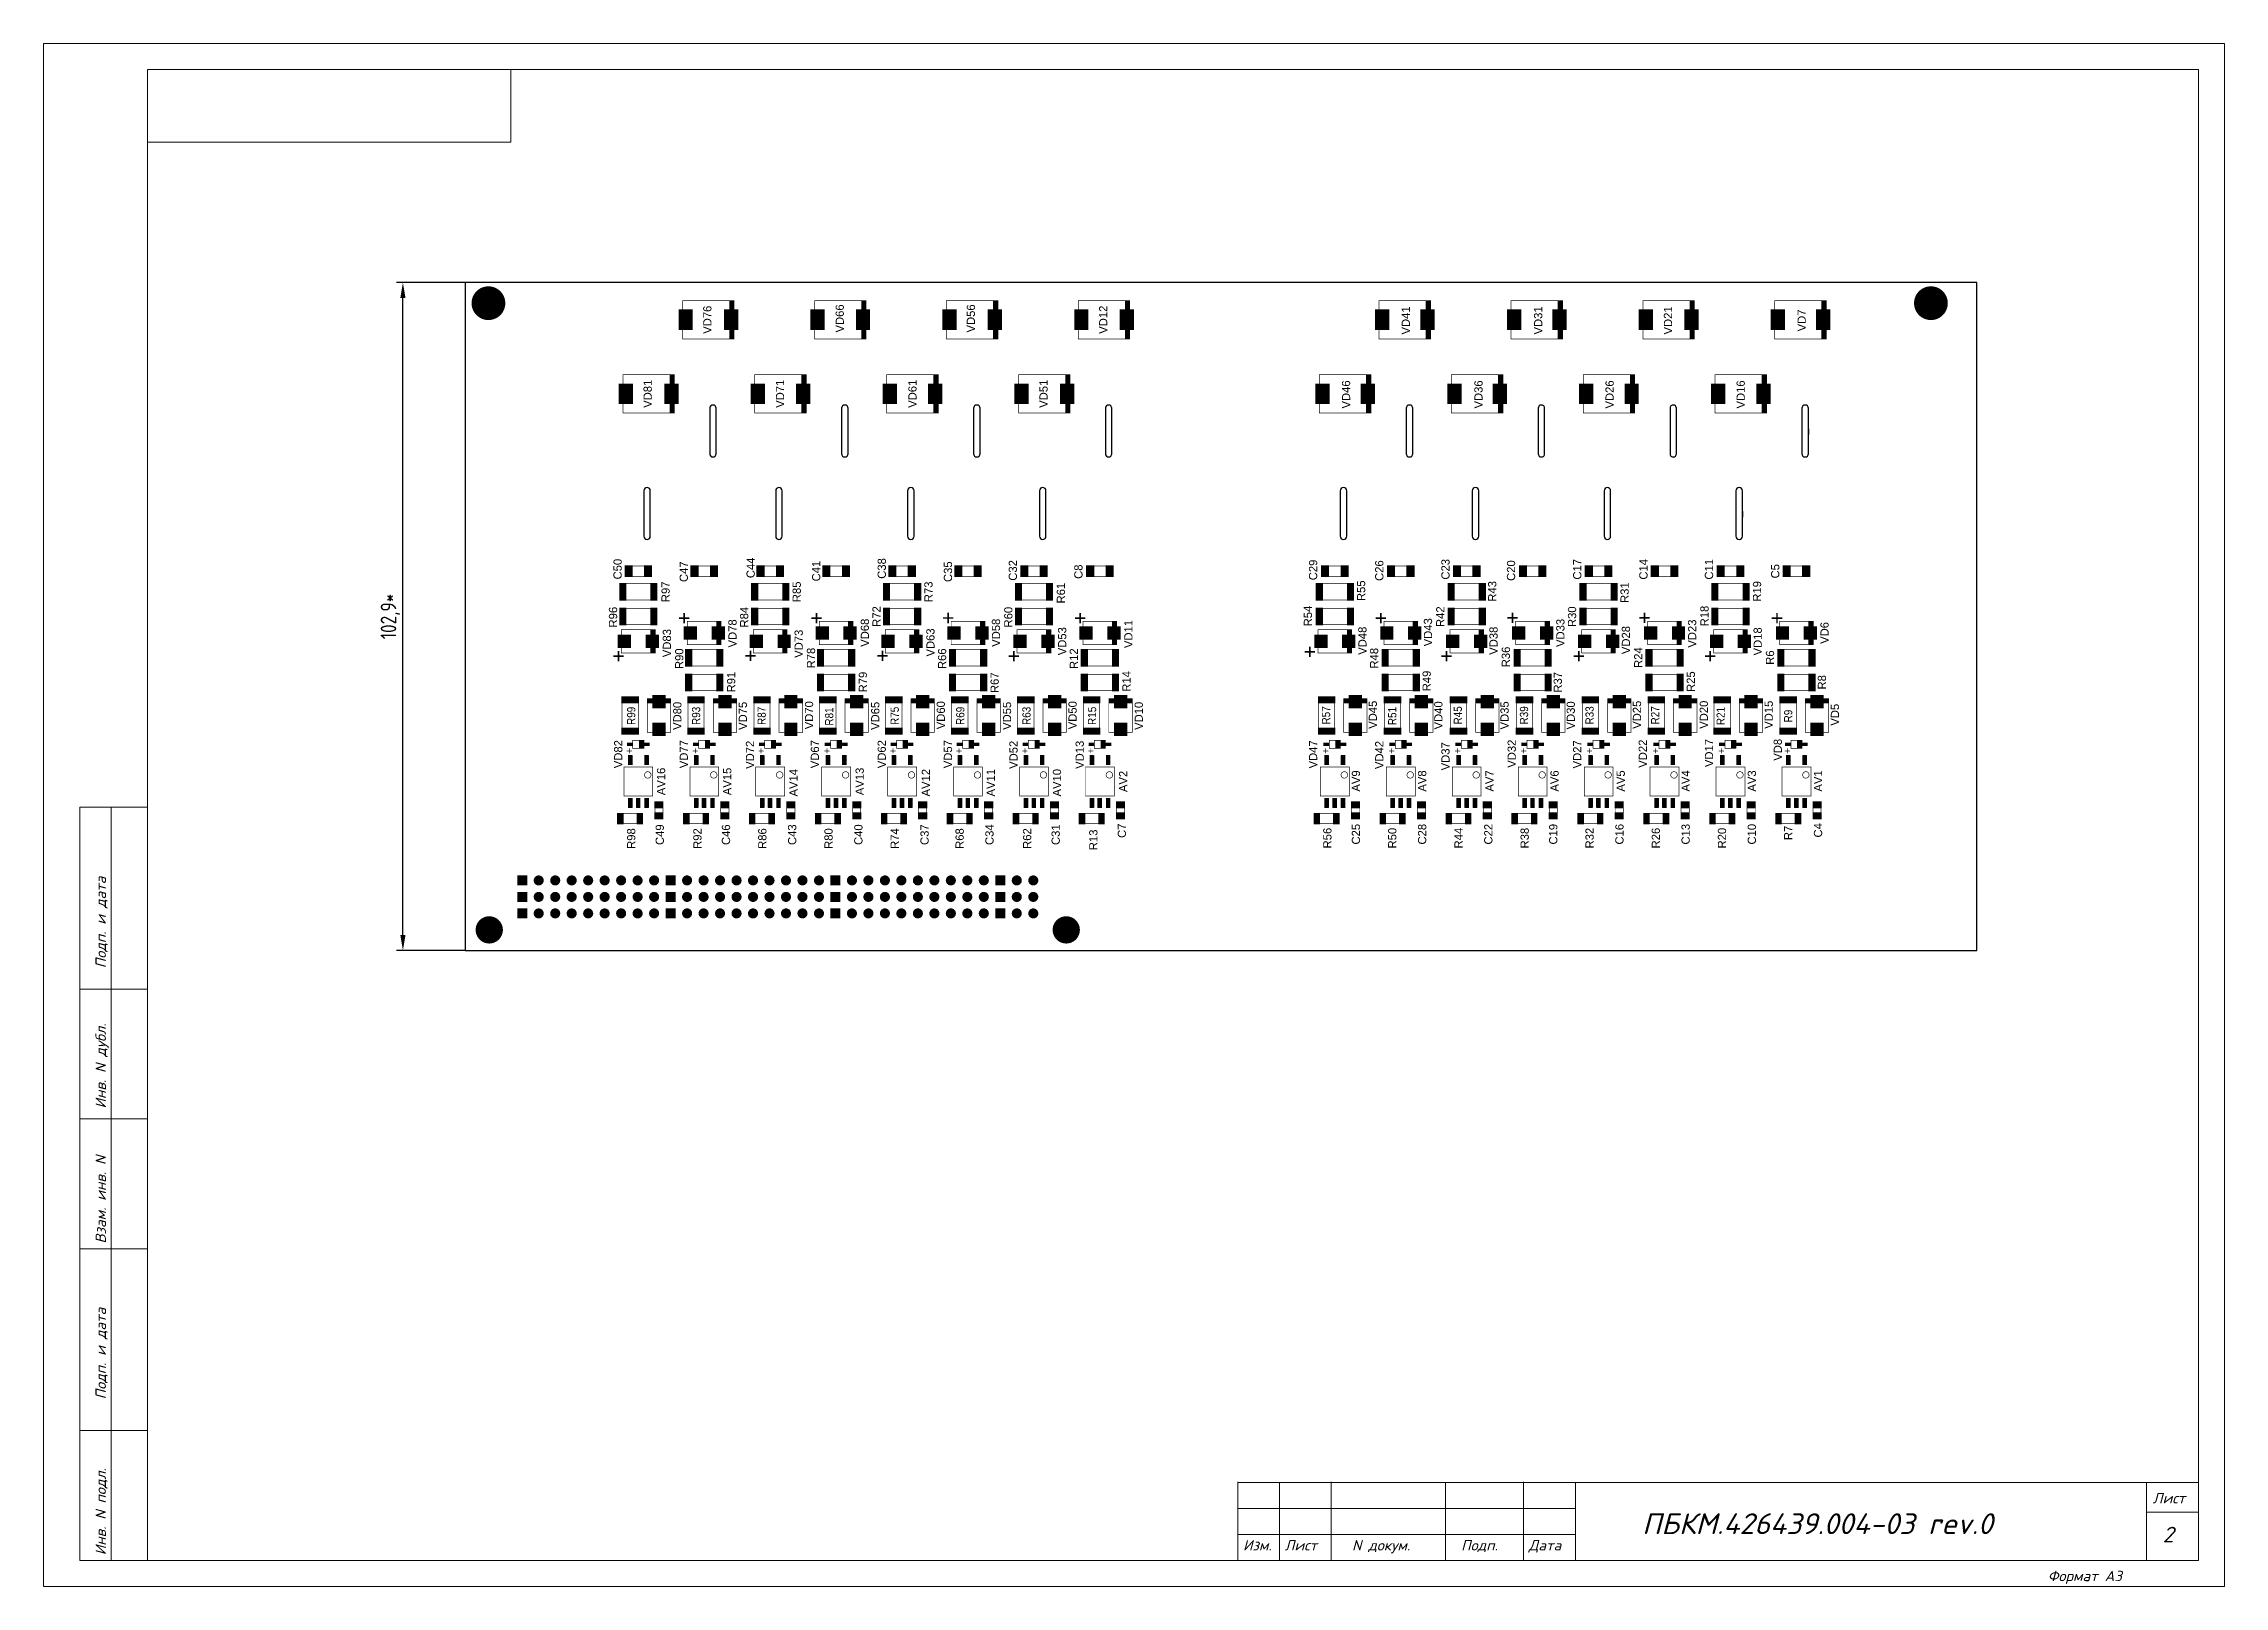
# Model space of a CAD drawing. Extents: x 25 to 880, y 8 to 306.
# Drawn here: x 460 to 880, y 9 to 306 of the extents above; entities that cross this region are included whole.
import ezdxf
from ezdxf.enums import TextEntityAlignment as Align

# ---------------------------------------------------------------- set-up
doc = ezdxf.new("R2010")
doc.units = 0
doc.header["$MEASUREMENT"] = 0
for name, color, linetype in [('BOARD', 7, 'Continuous'), ('BOT', 7, 'Continuous'), ('BOT_ASY', 7, 'Continuous')]:
    doc.layers.add(name, color=color, linetype=linetype)
doc.layers.add('РАЗМЕРЫ', color=7, linetype='Continuous', lineweight=0)
doc.layers.add('РАМКА', color=7, linetype='Continuous', lineweight=0)
doc.styles.add('ADRF1', font='romans', dxfattribs={"oblique": 15})
doc.styles.add('ГОСТ 2.304', font='CS_Gost2304.shx')
doc.dimstyles.new('ГОСТ', dxfattribs={"dimscale": 0, "dimtxt": 3, "dimasz": 3, "dimexe": 1.25, "dimexo": 0, "dimtad": 1, "dimtoh": 1, "dimdec": 3, "dimtxsty": 'ГОСТ 2.304', "dimcen": 5, "dimadec": 3, "dimazin": 2, "dimtfac": 0.75, "dimtdec": 4, "dimtmove": 1, "dimatfit": 3, "dimfxl": 1, "dimtolj": 1, "dimarcsym": 0})

msp = doc.modelspace()

# ---------------------------------------------------------------- texts
at = {"layer": 'BOT_ASY'}
for s, width, p in [('VD76', 1.019685, (588.62, 252.8458)), ('VD66', 1.019685, (614.12, 253.0958)), ('VD56', 1.019685, (639.37, 253.0958)), ('VD12', 1.019685, (664.87, 252.8458)), ('VD41', 1.019685, (723.1367, 252.7125)), ('VD31', 1.019685, (748.6367, 252.7125)), ('VD21', 1.019685, (773.6367, 252.7125)), ('VD7', 1.019685, (799.3867, 252.7125)), ('VD81', 1.019685, (577.1212, 238.5958)), ('VD71', 1.019685, (602.6212, 238.5958)), ('VD61', 1.019685, (628.1212, 238.5958)), ('VD51', 1.019685, (653.3712, 238.5958)), ('VD46', 1.019685, (711.6379, 238.4625)), ('VD36', 1.019685, (737.1379, 238.4625)), ('VD26', 1.019685, (762.3879, 238.4625)), ('VD16', 1.019685, (787.6367, 238.4625)), ('C50', 1.019685, (571.3351, 204.8362)), ('C47', 1.019685, (584.0851, 204.3362)), ('C44', 1.019685, (596.9601, 205.0862)), ('C41', 1.019685, (609.5851, 204.4612)), ('C38', 1.019685, (622.2101, 204.9612)), ('C35', 1.019685, (634.9601, 204.3362)), ('C32', 1.019685, (647.4601, 204.5862)), ('C29', 1.019685, (705.2824, 204.6764)), ('C26', 1.019685, (718.0324, 204.5514)), ('C23', 1.019685, (730.7824, 204.8014)), ('C20', 1.019685, (743.4074, 204.5514)), ('C17', 1.019685, (756.1574, 204.8014)), ('C14', 1.019685, (768.9074, 204.8014)), ('C11', 1.019685, (781.5324, 204.8014)), ('R97', 1.019685, (580.5839, 200.4625)), ('R85', 1.019685, (605.8339, 200.4625)), ('R73', 1.019685, (631.2089, 200.4625)), ('R61', 1.019685, (656.7089, 200.2125)), ('C8', 1.019685, (660.0851, 204.3375)), ('R55', 1.019685, (714.5311, 200.6751)), ('R43', 1.019685, (739.7811, 200.5501)), ('R31', 1.019685, (765.2811, 200.3001)), ('R19', 1.019685, (790.7811, 200.5501)), ('C5', 1.019685, (794.2824, 204.4264)), ('R96', 1.019685, (570.4589, 195.5875)), ('R84', 1.019685, (595.7089, 195.5875)), ('R72', 1.019685, (621.2089, 195.7125)), ('R60', 1.019685, (646.5839, 195.5875)), ('R54', 1.019685, (704.2811, 195.8001)), ('R42', 1.019685, (729.7811, 195.6751)), ('R30', 1.019685, (755.1561, 195.6751)), ('R18', 1.019685, (780.6561, 195.8001)), ('VD78', 1.019685, (593.4601, 192.4625)), ('VD68', 1.019685, (618.9601, 192.5875)), ('VD63', 1.019685, (631.5851, 190.7125)), ('VD58', 1.019685, (644.2101, 192.5875)), ('VD53', 1.019685, (656.9601, 190.9625)), ('VD11', 1.019685, (669.7101, 192.3375)), ('VD48', 1.019685, (714.7811, 191.0514)), ('VD43', 1.019685, (727.4074, 192.6764)), ('VD38', 1.019685, (740.0324, 191.0514)), ('VD33', 1.019685, (752.9074, 192.5514)), ('VD28', 1.019685, (765.5324, 191.1764)), ('VD23', 1.019685, (778.2824, 192.4264)), ('VD18', 1.019685, (790.9074, 190.9264)), ('VD6', 1.019685, (803.7824, 192.5514)), ('VD83', 1.019685, (580.8351, 190.5875)), ('R90', 1.019685, (583.2089, 187.5875)), ('VD73', 1.019685, (606.2101, 190.4625)), ('R78', 1.019685, (608.5839, 187.7125)), ('R66', 1.019685, (633.8339, 187.5875)), ('R12', 1.019685, (659.2089, 187.5875)), ('R48', 1.019685, (717.0311, 187.6751)), ('R36', 1.019685, (742.4061, 187.9251)), ('R24', 1.019685, (767.9061, 187.8001)), ('R6', 1.019685, (793.2811, 187.8014)), ('R91', 1.019685, (593.2089, 183.0875)), ('R79', 1.019685, (618.5839, 183.0875)), ('R67', 1.019685, (643.9589, 182.9625)), ('R14', 1.019685, (669.3339, 183.2125)), ('R49', 1.019685, (727.1561, 183.3001)), ('R37', 1.019685, (752.4061, 183.0501)), ('R25', 1.019685, (778.0311, 183.1751)), ('R8', 1.019685, (803.2811, 183.0514)), ('R99', 0.9, (573.9601, 176.5875)), ('VD80', 1.019685, (582.8339, 176.5875)), ('R93', 0.9, (586.4601, 176.5875)), ('VD75', 1.019685, (595.4589, 176.5875)), ('R87', 0.9, (599.0851, 176.5875)), ('VD70', 1.019685, (608.2089, 176.7125)), ('R81', 0.9, (612.0851, 176.4625)), ('VD65', 1.019685, (620.9589, 176.5875)), ('R75', 0.9, (624.7101, 176.5875)), ('VD60', 1.019685, (633.5839, 176.7125)), ('R69', 0.9, (637.3351, 176.5875)), ('VD55', 1.019685, (646.3339, 176.5875)), ('R63', 0.9, (650.0851, 176.5875)), ('VD50', 1.019685, (658.9589, 176.7125)), ('R15', 0.9, (662.7101, 176.5875)), ('VD10', 1.019685, (671.7089, 176.5875)), ('R57', 0.9, (707.7824, 176.6764)), ('VD45', 1.019685, (716.7824, 176.8014)), ('R51', 0.9, (720.5311, 176.5514)), ('VD40', 1.019685, (729.4074, 176.6764)), ('R45', 0.9, (733.1561, 176.6764)), ('VD35', 1.019685, (742.1574, 176.6764)), ('R39', 0.9, (745.9061, 176.6764)), ('VD30', 1.019685, (754.9074, 176.6764)), ('R33', 0.9, (758.5311, 176.6764)), ('VD25', 1.019685, (767.6574, 176.8014)), ('R27', 0.9, (771.1561, 176.6764)), ('VD20', 1.019685, (780.5324, 176.8014)), ('R21', 0.9, (783.7811, 176.5514)), ('VD15', 1.019685, (793.0324, 176.8014)), ('R9', 0.9, (796.7811, 176.5514)), ('VD5', 1.019685, (805.7824, 176.8001)), ('VD82', 1.019685, (571.4601, 169.2125)), ('VD77', 1.019685, (584.0851, 169.2125)), ('VD72', 1.019685, (596.8351, 169.0875)), ('VD67', 1.019685, (609.3351, 169.2125)), ('VD62', 1.019685, (622.2101, 169.2125)), ('VD57', 1.019685, (634.9601, 169.2125)), ('VD52', 1.019685, (647.5851, 169.0875)), ('VD13', 1.019685, (660.3351, 169.0875)), ('VD47', 1.019685, (705.2824, 169.1764)), ('VD42', 1.019685, (718.0324, 169.0514)), ('VD37', 1.019685, (730.7824, 168.8014)), ('VD32', 1.019685, (743.5324, 169.3014)), ('VD27', 1.019685, (756.1574, 169.1764)), ('VD22', 1.019685, (768.7824, 169.3014)), ('VD17', 1.019685, (781.5324, 169.4264)), ('VD8', 1.019685, (794.7824, 170.0514)), ('AV16', 1.019685, (579.7089, 163.9625)), ('AV15', 1.019685, (592.4589, 163.9625)), ('AV14', 1.019685, (605.2089, 163.7125)), ('AV13', 1.019685, (617.9589, 163.9625)), ('AV12', 1.019685, (630.7089, 163.7125)), ('AV11', 1.019685, (643.2089, 163.7125)), ('AV10', 1.019685, (655.9589, 163.7125)), ('AV2', 1.019685, (668.7089, 163.9612)), ('AV9', 1.019685, (713.5324, 164.0501)), ('AV8', 1.019685, (726.2824, 164.0501)), ('AV7', 1.019685, (739.2824, 164.0501)), ('AV6', 1.019685, (751.7824, 164.0501)), ('AV5', 1.019685, (764.5324, 164.0501)), ('AV4', 1.019685, (777.0324, 164.0501)), ('AV3', 1.019685, (789.7824, 164.0501)), ('AV1', 1.019685, (802.5324, 164.0501)), ('C49', 1.019685, (579.4589, 153.7112)), ('C46', 1.019685, (592.2089, 153.7112)), ('C43', 1.019685, (604.9589, 153.7112)), ('C40', 1.019685, (617.7089, 153.7112)), ('C37', 1.019685, (630.4589, 153.7112)), ('C34', 1.019685, (642.9589, 153.7112)), ('C31', 1.019685, (655.7089, 153.7112)), ('C7', 1.019685, (668.4589, 154.4625)), ('C25', 1.019685, (713.5324, 153.8001)), ('C28', 1.019685, (726.2824, 153.8001)), ('C22', 1.019685, (739.0324, 153.8001)), ('C19', 1.019685, (751.5324, 153.8001)), ('C16', 1.019685, (764.2824, 153.8001)), ('C13', 1.019685, (777.0324, 153.8001)), ('C10', 1.019685, (789.7824, 153.8001)), ('C4', 1.019685, (802.5324, 154.5514)), ('R98', 1.019685, (573.9589, 152.9625)), ('R92', 1.019685, (586.7089, 152.9625)), ('R86', 1.019685, (599.2089, 152.9625)), ('R80', 1.019685, (611.9589, 152.9625)), ('R74', 1.019685, (624.7089, 152.9625)), ('R68', 1.019685, (637.2089, 152.9625)), ('R62', 1.019685, (650.2089, 152.9625)), ('R13', 1.019685, (662.9589, 152.7125)), ('R56', 1.019685, (708.0311, 153.0501)), ('R50', 1.019685, (720.5311, 153.0501)), ('R44', 1.019685, (733.2811, 153.0501)), ('R38', 1.019685, (746.0311, 153.0501)), ('R32', 1.019685, (758.5311, 153.0501)), ('R26', 1.019685, (771.2824, 153.0501)), ('R20', 1.019685, (784.0324, 153.0501)), ('R7', 1.019685, (796.7811, 154.0514))]:
    msp.add_text(s, height=1.5875, rotation=90, dxfattribs=dict(at, width=width)).set_placement(p, align=Align.CENTER)
at = {"layer": 'РАМКА', "style": 'ADRF1', "oblique": 15}
for s, p in [('Подп. и дата', (472, 128)), ('Инв. N дубл.', (472, 101)), ('Взам. инв. N', (472, 75)), ('Подп. и дата', (472, 45)), ('Инв. N подл.', (472, 15))]:
    msp.add_text(s, height=2, rotation=90, dxfattribs=at).set_placement(p)
for s, height, p in [('Лист', 2, (866.198, 24.9858)), ('ПБКМ.426439.004-03 rev.0', 4, (767.8576, 19.065)), ('Изм.', 2, (691, 15.9106)), ('Лист', 2, (699, 15.9106)), ('N докум.', 2, (712, 15.9106)), ('Подп.', 2, (733, 15.9106)), ('Дата', 2, (746, 15.9106)), ('2', 3, (868.1207, 17.4719)), ('Формат A3', 2, (846, 10))]:
    msp.add_text(s, height=height, dxfattribs=at).set_placement(p)

# ---------------------------------------------------------------- blocks, each defined once
blk = doc.blocks.new('*D671')
at = {"layer": 'Defpoints', "color": 0}
for p in [(529.2, 260), (541.2, 260), (541.2, 131.41)]:
    blk.add_point(p, dxfattribs=at)
at = {"layer": 'РАЗМЕРЫ', "color": 0, "lineweight": -2}
for p, q in [((541.2, 260), (527.95, 260)), ((529.2, 134.41), (529.2, 257)), ((541.2, 131.41), (527.95, 131.41))]:
    blk.add_line(p, q, dxfattribs=at)
at = {"layer": 'РАЗМЕРЫ', "color": 0}
for points in [[(529.7, 257), (528.7, 257), (529.2, 260)], [(528.7, 134.41), (529.7, 134.41), (529.2, 131.41)]]:
    blk.add_solid(points, dxfattribs=at)
at = {"layer": 'РАЗМЕРЫ', "color": 0, "linetype": 'Continuous', "insert": (526.77, 195.71), "char_height": 3, "attachment_point": 5, "rotation": 90, "style": 'ГОСТ 2.304'}
blk.add_mtext('\\A1;102,9*', dxfattribs=at)

# ---------------------------------------------------------------- dimensions: what is measured, and where the dimension line sits
at = {"layer": 'РАЗМЕРЫ'}
dim = msp.add_linear_dim(base=(529.2, 260), p1=(541.2, 131.4125), p2=(541.2, 260), angle=90, dimstyle='ГОСТ', override={"dimscale": 1, "dimdec": 1, "dimlfac": 0.8, "dimpost": '*', "dimtxsty": 'ГОСТ 2.304', "dimsah": 1, "dimtolj": 1}, dxfattribs=at)
dim.commit()
dim.dimension.update_dxf_attribs({"geometry": '*D671', "text_midpoint": (526.775, 195.7062)})

# ---------------------------------------------------------------- linework, layer by layer
at = {"layer": 'BOARD'}
msp.add_lwpolyline([(541.2, 131.4125), (832.3475, 131.4125), (832.3475, 260), (541.2, 260)], close=True, dxfattribs=at)
for points in [[(589.5425, 227.0513), (589.5425, 235.8013, 0.414214), (588.9175, 236.4263, 0.414214), (588.2925, 235.8013), (588.2925, 227.0513, 0.414214), (588.9175, 226.4263, 0.414214)], [(614.9425, 227.0513), (614.9425, 235.8013, 0.414214), (614.3175, 236.4263, 0.414214), (613.6925, 235.8013), (613.6925, 227.0513, 0.414214), (614.3175, 226.4263, 0.414214)], [(640.3425, 227.0513), (640.3425, 235.8013, 0.414214), (639.7175, 236.4263, 0.414214), (639.0925, 235.8013), (639.0925, 227.0513, 0.414214), (639.7175, 226.4263, 0.414214)], [(665.7425, 227.0513), (665.7425, 235.8013, 0.414214), (665.1175, 236.4263, 0.414214), (664.4925, 235.8013), (664.4925, 227.0513, 0.414214), (665.1175, 226.4263, 0.414214)], [(723.6862, 227.0513), (723.6862, 235.8013, 0.414214), (723.0612, 236.4263, 0.414214), (722.4362, 235.8013), (722.4362, 227.0513, 0.414214), (723.0612, 226.4263, 0.414214)], [(749.085, 227.0525), (749.085, 235.8025, 0.414214), (748.46, 236.4275, 0.414214), (747.835, 235.8025), (747.835, 227.0525, 0.414214), (748.46, 226.4275, 0.414214)], [(774.4875, 227.05), (774.4875, 235.8, 0.414214), (773.8625, 236.425, 0.414214), (773.2375, 235.8), (773.2375, 227.05, 0.414214), (773.8625, 226.425, 0.414214)], [(799.8875, 227.05), (799.8875, 235.8, 0.414214), (799.2625, 236.425, 0.414214), (798.6375, 235.8), (798.6375, 227.05, 0.414214), (799.2625, 226.425, 0.414214)], [(576.8425, 211.1763), (576.8425, 219.9263, 0.414214), (576.2175, 220.5513, 0.414214), (575.5925, 219.9263), (575.5925, 211.1763, 0.414214), (576.2175, 210.5513, 0.414214)], [(602.2425, 211.1763), (602.2425, 219.9263, 0.414214), (601.6175, 220.5513, 0.414214), (600.9925, 219.9263), (600.9925, 211.1763, 0.414214), (601.6175, 210.5513, 0.414214)], [(627.6425, 211.1763), (627.6425, 219.9263, 0.414214), (627.0175, 220.5513, 0.414214), (626.3925, 219.9263), (626.3925, 211.1763, 0.414214), (627.0175, 210.5513, 0.414214)], [(653.0425, 211.1763), (653.0425, 219.9263, 0.414214), (652.4175, 220.5513, 0.414214), (651.7925, 219.9263), (651.7925, 211.1763, 0.414214), (652.4175, 210.5513, 0.414214)], [(710.9862, 211.1763), (710.9862, 219.9263, 0.414214), (710.3612, 220.5513, 0.414214), (709.7362, 219.9263), (709.7362, 211.1763, 0.414214), (710.3612, 210.5513, 0.414214)], [(736.3862, 211.175), (736.3862, 219.925, 0.414214), (735.7612, 220.55, 0.414214), (735.1362, 219.925), (735.1362, 211.175, 0.414214), (735.7612, 210.55, 0.414214)], [(761.7875, 211.175), (761.7875, 219.925, 0.414214), (761.1625, 220.55, 0.414214), (760.5375, 219.925), (760.5375, 211.175, 0.414214), (761.1625, 210.55, 0.414214)], [(787.1875, 211.175), (787.1875, 219.925, 0.414214), (786.5625, 220.55, 0.414214), (785.9375, 219.925), (785.9375, 211.175, 0.414214), (786.5625, 210.55, 0.414214)]]:
    msp.add_lwpolyline(points, format="xyb", close=True, dxfattribs=at)
at = {"layer": 'BOT', "const_width": 0.125}
for points in [[(542.48, 256.0312, -1), (548.855, 256.0312, -1)], [(820.2925, 256.0312, -1), (826.6675, 256.0312, -1)], [(554.445, 144.9062, -1), (556.2575, 144.9062, -1)], [(557.62, 144.9062, -1), (559.4325, 144.9062, -1)], [(560.795, 144.9062, -1), (562.6075, 144.9062, -1)], [(563.97, 144.9062, -1), (565.7825, 144.9062, -1)], [(567.145, 144.9062, -1), (568.9575, 144.9062, -1)], [(570.32, 144.9062, -1), (572.1325, 144.9062, -1)], [(573.495, 144.9062, -1), (575.3075, 144.9062, -1)], [(576.67, 144.9062, -1), (578.4825, 144.9062, -1)], [(583.02, 144.9062, -1), (584.8325, 144.9062, -1)], [(586.195, 144.9062, -1), (588.0075, 144.9062, -1)], [(589.37, 144.9062, -1), (591.1825, 144.9062, -1)], [(592.545, 144.9062, -1), (594.3575, 144.9062, -1)], [(595.72, 144.9062, -1), (597.5325, 144.9062, -1)], [(598.895, 144.9062, -1), (600.7075, 144.9062, -1)], [(602.07, 144.9062, -1), (603.8825, 144.9062, -1)], [(605.245, 144.9062, -1), (607.0575, 144.9062, -1)], [(608.42, 144.9062, -1), (610.2325, 144.9062, -1)], [(614.77, 144.9062, -1), (616.5825, 144.9062, -1)], [(617.945, 144.9062, -1), (619.7575, 144.9062, -1)], [(621.12, 144.9062, -1), (622.9325, 144.9062, -1)], [(624.295, 144.9062, -1), (626.1075, 144.9062, -1)], [(627.47, 144.9062, -1), (629.2825, 144.9062, -1)], [(630.645, 144.9062, -1), (632.4575, 144.9062, -1)], [(633.82, 144.9062, -1), (635.6325, 144.9062, -1)], [(636.995, 144.9062, -1), (638.8075, 144.9062, -1)], [(640.17, 144.9062, -1), (641.9825, 144.9062, -1)], [(646.52, 144.9062, -1), (648.3325, 144.9062, -1)], [(649.695, 144.9062, -1), (651.5075, 144.9062, -1)], [(554.445, 141.7312, -1), (556.2575, 141.7312, -1)], [(554.445, 138.5563, -1), (556.2575, 138.5563, -1)], [(557.62, 141.7312, -1), (559.4325, 141.7312, -1)], [(557.62, 138.5563, -1), (559.4325, 138.5563, -1)], [(560.795, 141.7312, -1), (562.6075, 141.7312, -1)], [(560.795, 138.5563, -1), (562.6075, 138.5563, -1)], [(563.97, 141.7312, -1), (565.7825, 141.7312, -1)], [(563.97, 138.5563, -1), (565.7825, 138.5563, -1)], [(567.145, 141.7312, -1), (568.9575, 141.7312, -1)], [(567.145, 138.5563, -1), (568.9575, 138.5563, -1)], [(570.32, 141.7312, -1), (572.1325, 141.7312, -1)], [(570.32, 138.5563, -1), (572.1325, 138.5563, -1)], [(573.495, 141.7312, -1), (575.3075, 141.7312, -1)], [(573.495, 138.5563, -1), (575.3075, 138.5563, -1)], [(576.67, 141.7312, -1), (578.4825, 141.7312, -1)], [(576.67, 138.5563, -1), (578.4825, 138.5563, -1)], [(583.02, 141.7312, -1), (584.8325, 141.7312, -1)], [(583.02, 138.5563, -1), (584.8325, 138.5563, -1)], [(586.195, 141.7312, -1), (588.0075, 141.7312, -1)], [(586.195, 138.5563, -1), (588.0075, 138.5563, -1)], [(589.37, 141.7312, -1), (591.1825, 141.7312, -1)], [(589.37, 138.5563, -1), (591.1825, 138.5563, -1)], [(592.545, 141.7312, -1), (594.3575, 141.7312, -1)], [(592.545, 138.5563, -1), (594.3575, 138.5563, -1)], [(595.72, 141.7312, -1), (597.5325, 141.7312, -1)], [(595.72, 138.5563, -1), (597.5325, 138.5563, -1)], [(598.895, 141.7312, -1), (600.7075, 141.7312, -1)], [(598.895, 138.5563, -1), (600.7075, 138.5563, -1)], [(602.07, 141.7312, -1), (603.8825, 141.7312, -1)], [(602.07, 138.5563, -1), (603.8825, 138.5563, -1)], [(605.245, 141.7312, -1), (607.0575, 141.7312, -1)], [(605.245, 138.5563, -1), (607.0575, 138.5563, -1)], [(608.42, 141.7312, -1), (610.2325, 141.7312, -1)], [(608.42, 138.5563, -1), (610.2325, 138.5563, -1)], [(614.77, 141.7312, -1), (616.5825, 141.7312, -1)], [(614.77, 138.5563, -1), (616.5825, 138.5563, -1)], [(617.945, 141.7312, -1), (619.7575, 141.7312, -1)], [(617.945, 138.5563, -1), (619.7575, 138.5563, -1)], [(621.12, 141.7312, -1), (622.9325, 141.7312, -1)], [(621.12, 138.5563, -1), (622.9325, 138.5563, -1)], [(624.295, 141.7312, -1), (626.1075, 141.7312, -1)], [(624.295, 138.5563, -1), (626.1075, 138.5563, -1)], [(627.47, 141.7312, -1), (629.2825, 141.7312, -1)], [(627.47, 138.5563, -1), (629.2825, 138.5563, -1)], [(630.645, 141.7312, -1), (632.4575, 141.7312, -1)], [(630.645, 138.5563, -1), (632.4575, 138.5563, -1)], [(633.82, 141.7312, -1), (635.6325, 141.7312, -1)], [(633.82, 138.5563, -1), (635.6325, 138.5563, -1)], [(636.995, 141.7312, -1), (638.8075, 141.7312, -1)], [(636.995, 138.5563, -1), (638.8075, 138.5563, -1)], [(640.17, 141.7312, -1), (641.9825, 141.7312, -1)], [(640.17, 138.5563, -1), (641.9825, 138.5563, -1)], [(646.52, 141.7312, -1), (648.3325, 141.7312, -1)], [(646.52, 138.5563, -1), (648.3325, 138.5563, -1)], [(649.695, 141.7312, -1), (651.5075, 141.7312, -1)], [(649.695, 138.5563, -1), (651.5075, 138.5563, -1)], [(543.2637, 135.3812, -1), (548.3887, 135.3812, -1)], [(654.3887, 135.3812, -1), (659.5137, 135.3812, -1)]]:
    msp.add_lwpolyline(points, format="xyb", close=True, dxfattribs=at)
for points in [[(542.6, 255.165), (542.6, 256.8975)], [(542.725, 254.8063), (542.725, 257.2563)], [(542.85, 254.5412), (542.85, 257.5213)], [(542.975, 254.3262), (542.975, 257.7362)], [(543.1, 254.1425), (543.1, 257.92)], [(543.225, 253.9837), (543.225, 258.0788)], [(543.35, 253.8438), (543.35, 258.2188)], [(543.475, 253.7188), (543.475, 258.3438)], [(543.6, 253.6062), (543.6, 258.4563)], [(543.725, 253.505), (543.725, 258.5575)], [(543.85, 253.4137), (543.85, 258.6487)], [(543.975, 253.3313), (543.975, 258.7312)], [(544.1, 253.2562), (544.1, 258.8062)], [(544.225, 253.19), (544.225, 258.8725)], [(544.35, 253.13), (544.35, 258.9325)], [(544.475, 253.0762), (544.475, 258.9862)], [(544.6, 253.0287), (544.6, 259.0337)], [(544.725, 252.9875), (544.725, 259.075)], [(544.85, 252.9512), (544.85, 259.1112)], [(544.975, 252.92), (544.975, 259.1425)], [(545.1, 252.895), (545.1, 259.1675)], [(545.225, 252.875), (545.225, 259.1875)], [(545.35, 252.86), (545.35, 259.2025)], [(545.475, 252.85), (545.475, 259.2125)], [(545.6, 252.845), (545.6, 259.2175)], [(545.725, 252.845), (545.725, 259.2175)], [(545.85, 252.85), (545.85, 259.2125)], [(545.975, 252.8587), (545.975, 259.2038)], [(546.1, 252.8738), (546.1, 259.1887)], [(546.225, 252.8938), (546.225, 259.1687)], [(546.35, 252.9187), (546.35, 259.1438)], [(546.475, 252.9487), (546.475, 259.1137)], [(546.6, 252.9837), (546.6, 259.0787)], [(546.725, 253.025), (546.725, 259.0375)], [(546.85, 253.0712), (546.85, 258.9912)], [(546.975, 253.125), (546.975, 258.9375)], [(547.1, 253.185), (547.1, 258.8775)], [(547.225, 253.2512), (547.225, 258.8112)], [(547.35, 253.325), (547.35, 258.7375)], [(547.475, 253.4062), (547.475, 258.6562)], [(547.6, 253.4975), (547.6, 258.565)], [(547.725, 253.5975), (547.725, 258.465)], [(547.85, 253.7088), (547.85, 258.3537)], [(547.975, 253.8325), (547.975, 258.23)], [(548.1, 253.9725), (548.1, 258.09)], [(548.225, 254.13), (548.225, 257.9325)], [(548.35, 254.31), (548.35, 257.7525)], [(548.475, 254.5225), (548.475, 257.54)], [(548.6, 254.7825), (548.6, 257.28)], [(548.725, 255.1312), (548.725, 256.9312)], [(548.85, 255.8537), (548.85, 256.2088)], [(820.35, 255.4287), (820.35, 256.6338)], [(820.475, 254.9688), (820.475, 257.0937)], [(820.6, 254.6662), (820.6, 257.3963)], [(820.725, 254.4287), (820.725, 257.6337)], [(820.85, 254.2312), (820.85, 257.8313)], [(820.975, 254.0613), (820.975, 258.0012)], [(821.1, 253.9112), (821.1, 258.1512)], [(821.225, 253.7787), (821.225, 258.2837)], [(821.35, 253.66), (821.35, 258.4025)], [(821.475, 253.5537), (821.475, 258.5088)], [(821.6, 253.4575), (821.6, 258.605)], [(821.725, 253.3712), (821.725, 258.6912)], [(821.85, 253.2925), (821.85, 258.77)], [(821.975, 253.2225), (821.975, 258.84)], [(822.1, 253.1587), (822.1, 258.9037)], [(822.225, 253.1012), (822.225, 258.9612)], [(822.35, 253.0512), (822.35, 259.0112)], [(822.475, 253.0075), (822.475, 259.055)], [(822.6, 252.9687), (822.6, 259.0937)], [(822.725, 252.935), (822.725, 259.1275)], [(822.85, 252.9075), (822.85, 259.155)], [(822.975, 252.885), (822.975, 259.1775)], [(823.1, 252.8675), (823.1, 259.195)], [(823.225, 252.855), (823.225, 259.2075)], [(823.35, 252.8475), (823.35, 259.215)], [(823.475, 252.845), (823.475, 259.2175)], [(823.6, 252.8462), (823.6, 259.2162)], [(823.725, 252.8537), (823.725, 259.2087)], [(823.85, 252.8662), (823.85, 259.1962)], [(823.975, 252.8825), (823.975, 259.18)], [(824.1, 252.905), (824.1, 259.1575)], [(824.225, 252.9325), (824.225, 259.13)], [(824.35, 252.965), (824.35, 259.0975)], [(824.475, 253.0037), (824.475, 259.0587)], [(824.6, 253.0475), (824.6, 259.015)], [(824.725, 253.0975), (824.725, 258.965)], [(824.85, 253.1537), (824.85, 258.9087)], [(824.975, 253.2162), (824.975, 258.8462)], [(825.1, 253.2862), (825.1, 258.7762)], [(825.225, 253.365), (825.225, 258.6975)], [(825.35, 253.45), (825.35, 258.6125)], [(825.475, 253.5462), (825.475, 258.5162)], [(825.6, 253.6512), (825.6, 258.4112)], [(825.725, 253.7688), (825.725, 258.2937)], [(825.85, 253.9), (825.85, 258.1625)], [(825.975, 254.0487), (825.975, 258.0137)], [(826.1, 254.2162), (826.1, 257.8462)], [(826.225, 254.4112), (826.225, 257.6512)], [(826.35, 254.645), (826.35, 257.4175)], [(826.475, 254.9412), (826.475, 257.1212)], [(826.6, 255.3787), (826.6, 256.6837)], [(582.425, 250.95), (582.425, 254.7625)], [(582.55, 250.95), (582.55, 254.7625)], [(582.675, 250.95), (582.675, 254.7625)], [(582.8, 250.95), (582.8, 254.7625)], [(582.925, 250.95), (582.925, 254.7625)], [(583.05, 250.95), (583.05, 254.7625)], [(583.175, 250.95), (583.175, 254.7625)], [(583.3, 250.95), (583.3, 254.7625)], [(583.425, 250.95), (583.425, 254.7625)], [(583.55, 250.95), (583.55, 254.7625)], [(583.675, 250.95), (583.675, 254.7625)], [(583.8, 250.95), (583.8, 254.7625)], [(583.925, 250.95), (583.925, 254.7625)], [(584.05, 250.95), (584.05, 254.7625)], [(584.175, 250.95), (584.175, 254.7625)], [(584.3, 250.95), (584.3, 254.7625)], [(584.425, 250.95), (584.425, 254.7625)], [(584.55, 250.95), (584.55, 254.7625)], [(584.675, 250.95), (584.675, 254.7625)], [(584.8, 250.95), (584.8, 254.7625)], [(584.925, 250.95), (584.925, 254.7625)], [(591.175, 250.95), (591.175, 254.7625)], [(591.3, 250.95), (591.3, 254.7625)], [(591.425, 250.95), (591.425, 254.7625)], [(591.55, 250.95), (591.55, 254.7625)], [(591.675, 250.95), (591.675, 254.7625)], [(591.8, 250.95), (591.8, 254.7625)], [(591.925, 250.95), (591.925, 254.7625)], [(592.05, 250.95), (592.05, 254.7625)], [(592.175, 250.95), (592.175, 254.7625)], [(592.3, 250.95), (592.3, 254.7625)], [(592.425, 250.95), (592.425, 254.7625)], [(592.55, 250.95), (592.55, 254.7625)], [(592.675, 250.95), (592.675, 254.7625)], [(592.8, 250.95), (592.8, 254.7625)], [(592.925, 250.95), (592.925, 254.7625)], [(593.05, 250.95), (593.05, 254.7625)], [(593.175, 250.95), (593.175, 254.7625)], [(593.3, 250.95), (593.3, 254.7625)], [(593.425, 250.95), (593.425, 254.7625)], [(593.55, 250.95), (593.55, 254.7625)], [(593.675, 250.95), (593.675, 254.7625)], [(607.8, 250.95), (607.8, 254.7625)], [(607.925, 250.95), (607.925, 254.7625)], [(608.05, 250.95), (608.05, 254.7625)], [(608.175, 250.95), (608.175, 254.7625)], [(608.3, 250.95), (608.3, 254.7625)], [(608.425, 250.95), (608.425, 254.7625)], [(608.55, 250.95), (608.55, 254.7625)], [(608.675, 250.95), (608.675, 254.7625)], [(608.8, 250.95), (608.8, 254.7625)], [(608.925, 250.95), (608.925, 254.7625)], [(609.05, 250.95), (609.05, 254.7625)], [(609.175, 250.95), (609.175, 254.7625)], [(609.3, 250.95), (609.3, 254.7625)], [(609.425, 250.95), (609.425, 254.7625)], [(609.55, 250.95), (609.55, 254.7625)], [(609.675, 250.95), (609.675, 254.7625)], [(609.8, 250.95), (609.8, 254.7625)], [(609.925, 250.95), (609.925, 254.7625)], [(610.05, 250.95), (610.05, 254.7625)], [(610.175, 250.95), (610.175, 254.7625)], [(610.3, 250.95), (610.3, 254.7625)], [(616.55, 250.95), (616.55, 254.7625)], [(616.675, 250.95), (616.675, 254.7625)], [(616.8, 250.95), (616.8, 254.7625)], [(616.925, 250.95), (616.925, 254.7625)], [(617.05, 250.95), (617.05, 254.7625)], [(617.175, 250.95), (617.175, 254.7625)], [(617.3, 250.95), (617.3, 254.7625)], [(617.425, 250.95), (617.425, 254.7625)], [(617.55, 250.95), (617.55, 254.7625)], [(617.675, 250.95), (617.675, 254.7625)], [(617.8, 250.95), (617.8, 254.7625)], [(617.925, 250.95), (617.925, 254.7625)], [(618.05, 250.95), (618.05, 254.7625)], [(618.175, 250.95), (618.175, 254.7625)], [(618.3, 250.95), (618.3, 254.7625)], [(618.425, 250.95), (618.425, 254.7625)], [(618.55, 250.95), (618.55, 254.7625)], [(618.675, 250.95), (618.675, 254.7625)], [(618.8, 250.95), (618.8, 254.7625)], [(618.925, 250.95), (618.925, 254.7625)], [(619.05, 250.95), (619.05, 254.7625)], [(633.175, 250.95), (633.175, 254.7625)], [(633.3, 250.95), (633.3, 254.7625)], [(633.425, 250.95), (633.425, 254.7625)], [(633.55, 250.95), (633.55, 254.7625)], [(633.675, 250.95), (633.675, 254.7625)], [(633.8, 250.95), (633.8, 254.7625)], [(633.925, 250.95), (633.925, 254.7625)], [(634.05, 250.95), (634.05, 254.7625)], [(634.175, 250.95), (634.175, 254.7625)], [(634.3, 250.95), (634.3, 254.7625)], [(634.425, 250.95), (634.425, 254.7625)], [(634.55, 250.95), (634.55, 254.7625)], [(634.675, 250.95), (634.675, 254.7625)], [(634.8, 250.95), (634.8, 254.7625)], [(634.925, 250.95), (634.925, 254.7625)], [(635.05, 250.95), (635.05, 254.7625)], [(635.175, 250.95), (635.175, 254.7625)], [(635.3, 250.95), (635.3, 254.7625)], [(635.425, 250.95), (635.425, 254.7625)], [(635.55, 250.95), (635.55, 254.7625)], [(635.675, 250.95), (635.675, 254.7625)], [(641.925, 250.95), (641.925, 254.7625)], [(642.05, 250.95), (642.05, 254.7625)], [(642.175, 250.95), (642.175, 254.7625)], [(642.3, 250.95), (642.3, 254.7625)], [(642.425, 250.95), (642.425, 254.7625)], [(642.55, 250.95), (642.55, 254.7625)], [(642.675, 250.95), (642.675, 254.7625)], [(642.8, 250.95), (642.8, 254.7625)], [(642.925, 250.95), (642.925, 254.7625)], [(643.05, 250.95), (643.05, 254.7625)], [(643.175, 250.95), (643.175, 254.7625)], [(643.3, 250.95), (643.3, 254.7625)], [(643.425, 250.95), (643.425, 254.7625)], [(643.55, 250.95), (643.55, 254.7625)], [(643.675, 250.95), (643.675, 254.7625)], [(643.8, 250.95), (643.8, 254.7625)], [(643.925, 250.95), (643.925, 254.7625)], [(644.05, 250.95), (644.05, 254.7625)], [(644.175, 250.95), (644.175, 254.7625)], [(644.3, 250.95), (644.3, 254.7625)], [(644.425, 250.95), (644.425, 254.7625)], [(658.55, 250.95), (658.55, 254.7625)], [(658.675, 250.95), (658.675, 254.7625)], [(658.8, 250.95), (658.8, 254.7625)], [(658.925, 250.95), (658.925, 254.7625)], [(659.05, 250.95), (659.05, 254.7625)], [(659.175, 250.95), (659.175, 254.7625)], [(659.3, 250.95), (659.3, 254.7625)], [(659.425, 250.95), (659.425, 254.7625)], [(659.55, 250.95), (659.55, 254.7625)], [(659.675, 250.95), (659.675, 254.7625)], [(659.8, 250.95), (659.8, 254.7625)], [(659.925, 250.95), (659.925, 254.7625)], [(660.05, 250.95), (660.05, 254.7625)], [(660.175, 250.95), (660.175, 254.7625)], [(660.3, 250.95), (660.3, 254.7625)], [(660.425, 250.95), (660.425, 254.7625)], [(660.55, 250.95), (660.55, 254.7625)], [(660.675, 250.95), (660.675, 254.7625)], [(660.8, 250.95), (660.8, 254.7625)], [(660.925, 250.95), (660.925, 254.7625)], [(661.05, 250.95), (661.05, 254.7625)], [(667.3, 250.95), (667.3, 254.7625)], [(667.425, 250.95), (667.425, 254.7625)], [(667.55, 250.95), (667.55, 254.7625)], [(667.675, 250.95), (667.675, 254.7625)], [(667.8, 250.95), (667.8, 254.7625)], [(667.925, 250.95), (667.925, 254.7625)], [(668.05, 250.95), (668.05, 254.7625)], [(668.175, 250.95), (668.175, 254.7625)], [(668.3, 250.95), (668.3, 254.7625)], [(668.425, 250.95), (668.425, 254.7625)], [(668.55, 250.95), (668.55, 254.7625)], [(668.675, 250.95), (668.675, 254.7625)], [(668.8, 250.95), (668.8, 254.7625)], [(668.925, 250.95), (668.925, 254.7625)], [(669.05, 250.95), (669.05, 254.7625)], [(669.175, 250.95), (669.175, 254.7625)], [(669.3, 250.95), (669.3, 254.7625)], [(669.425, 250.95), (669.425, 254.7625)], [(669.55, 250.95), (669.55, 254.7625)], [(669.675, 250.95), (669.675, 254.7625)], [(669.8, 250.95), (669.8, 254.7625)], [(716.55, 250.95), (716.55, 254.7625)], [(716.675, 250.95), (716.675, 254.7625)], [(716.8, 250.95), (716.8, 254.7625)], [(716.925, 250.95), (716.925, 254.7625)], [(717.05, 250.95), (717.05, 254.7625)], [(717.175, 250.95), (717.175, 254.7625)], [(717.3, 250.95), (717.3, 254.7625)], [(717.425, 250.95), (717.425, 254.7625)], [(717.55, 250.95), (717.55, 254.7625)], [(717.675, 250.95), (717.675, 254.7625)], [(717.8, 250.95), (717.8, 254.7625)], [(717.925, 250.95), (717.925, 254.7625)], [(718.05, 250.95), (718.05, 254.7625)], [(718.175, 250.95), (718.175, 254.7625)], [(718.3, 250.95), (718.3, 254.7625)], [(718.425, 250.95), (718.425, 254.7625)], [(718.55, 250.95), (718.55, 254.7625)], [(718.675, 250.95), (718.675, 254.7625)], [(718.8, 250.95), (718.8, 254.7625)], [(718.925, 250.95), (718.925, 254.7625)], [(719.05, 250.95), (719.05, 254.7625)], [(725.3, 250.95), (725.3, 254.7625)], [(725.425, 250.95), (725.425, 254.7625)], [(725.55, 250.95), (725.55, 254.7625)], [(725.675, 250.95), (725.675, 254.7625)], [(725.8, 250.95), (725.8, 254.7625)], [(725.925, 250.95), (725.925, 254.7625)], [(726.05, 250.95), (726.05, 254.7625)], [(726.175, 250.95), (726.175, 254.7625)], [(726.3, 250.95), (726.3, 254.7625)], [(726.425, 250.95), (726.425, 254.7625)], [(726.55, 250.95), (726.55, 254.7625)], [(726.675, 250.95), (726.675, 254.7625)], [(726.8, 250.95), (726.8, 254.7625)], [(726.925, 250.95), (726.925, 254.7625)], [(727.05, 250.95), (727.05, 254.7625)], [(727.175, 250.95), (727.175, 254.7625)], [(727.3, 250.95), (727.3, 254.7625)], [(727.425, 250.95), (727.425, 254.7625)], [(727.55, 250.95), (727.55, 254.7625)], [(727.675, 250.95), (727.675, 254.7625)], [(727.8, 250.95), (727.8, 254.7625)], [(741.925, 250.95), (741.925, 254.7625)], [(742.05, 250.95), (742.05, 254.7625)], [(742.175, 250.95), (742.175, 254.7625)], [(742.3, 250.95), (742.3, 254.7625)], [(742.425, 250.95), (742.425, 254.7625)], [(742.55, 250.95), (742.55, 254.7625)], [(742.675, 250.95), (742.675, 254.7625)], [(742.8, 250.95), (742.8, 254.7625)], [(742.925, 250.95), (742.925, 254.7625)], [(743.05, 250.95), (743.05, 254.7625)], [(743.175, 250.95), (743.175, 254.7625)], [(743.3, 250.95), (743.3, 254.7625)], [(743.425, 250.95), (743.425, 254.7625)], [(743.55, 250.95), (743.55, 254.7625)], [(743.675, 250.95), (743.675, 254.7625)], [(743.8, 250.95), (743.8, 254.7625)], [(743.925, 250.95), (743.925, 254.7625)], [(744.05, 250.95), (744.05, 254.7625)], [(744.175, 250.95), (744.175, 254.7625)], [(744.3, 250.95), (744.3, 254.7625)], [(744.425, 250.95), (744.425, 254.7625)], [(750.675, 250.95), (750.675, 254.7625)], [(750.8, 250.95), (750.8, 254.7625)], [(750.925, 250.95), (750.925, 254.7625)], [(751.05, 250.95), (751.05, 254.7625)], [(751.175, 250.95), (751.175, 254.7625)], [(751.3, 250.95), (751.3, 254.7625)], [(751.425, 250.95), (751.425, 254.7625)], [(751.55, 250.95), (751.55, 254.7625)], [(751.675, 250.95), (751.675, 254.7625)], [(751.8, 250.95), (751.8, 254.7625)], [(751.925, 250.95), (751.925, 254.7625)], [(752.05, 250.95), (752.05, 254.7625)], [(752.175, 250.95), (752.175, 254.7625)], [(752.3, 250.95), (752.3, 254.7625)], [(752.425, 250.95), (752.425, 254.7625)], [(752.55, 250.95), (752.55, 254.7625)], [(752.675, 250.95), (752.675, 254.7625)], [(752.8, 250.95), (752.8, 254.7625)], [(752.925, 250.95), (752.925, 254.7625)], [(753.05, 250.95), (753.05, 254.7625)], [(753.175, 250.95), (753.175, 254.7625)], [(767.3, 250.95), (767.3, 254.7625)], [(767.425, 250.95), (767.425, 254.7625)], [(767.55, 250.95), (767.55, 254.7625)], [(767.675, 250.95), (767.675, 254.7625)], [(767.8, 250.95), (767.8, 254.7625)], [(767.925, 250.95), (767.925, 254.7625)], [(768.05, 250.95), (768.05, 254.7625)], [(768.175, 250.95), (768.175, 254.7625)], [(768.3, 250.95), (768.3, 254.7625)], [(768.425, 250.95), (768.425, 254.7625)], [(768.55, 250.95), (768.55, 254.7625)], [(768.675, 250.95), (768.675, 254.7625)], [(768.8, 250.95), (768.8, 254.7625)], [(768.925, 250.95), (768.925, 254.7625)], [(769.05, 250.95), (769.05, 254.7625)], [(769.175, 250.95), (769.175, 254.7625)], [(769.3, 250.95), (769.3, 254.7625)], [(769.425, 250.95), (769.425, 254.7625)], [(769.55, 250.95), (769.55, 254.7625)], [(769.675, 250.95), (769.675, 254.7625)], [(769.8, 250.95), (769.8, 254.7625)], [(776.05, 250.95), (776.05, 254.7625)], [(776.175, 250.95), (776.175, 254.7625)], [(776.3, 250.95), (776.3, 254.7625)], [(776.425, 250.95), (776.425, 254.7625)], [(776.55, 250.95), (776.55, 254.7625)], [(776.675, 250.95), (776.675, 254.7625)], [(776.8, 250.95), (776.8, 254.7625)], [(776.925, 250.95), (776.925, 254.7625)], [(777.05, 250.95), (777.05, 254.7625)], [(777.175, 250.95), (777.175, 254.7625)], [(777.3, 250.95), (777.3, 254.7625)], [(777.425, 250.95), (777.425, 254.7625)], [(777.55, 250.95), (777.55, 254.7625)], [(777.675, 250.95), (777.675, 254.7625)], [(777.8, 250.95), (777.8, 254.7625)], [(777.925, 250.95), (777.925, 254.7625)], [(778.05, 250.95), (778.05, 254.7625)], [(778.175, 250.95), (778.175, 254.7625)], [(778.3, 250.95), (778.3, 254.7625)], [(778.425, 250.95), (778.425, 254.7625)], [(778.55, 250.95), (778.55, 254.7625)], [(792.8, 250.95), (792.8, 254.7625)], [(792.925, 250.95), (792.925, 254.7625)], [(793.05, 250.95), (793.05, 254.7625)], [(793.175, 250.95), (793.175, 254.7625)], [(793.3, 250.95), (793.3, 254.7625)], [(793.425, 250.95), (793.425, 254.7625)], [(793.55, 250.95), (793.55, 254.7625)], [(793.675, 250.95), (793.675, 254.7625)], [(793.8, 250.95), (793.8, 254.7625)], [(793.925, 250.95), (793.925, 254.7625)], [(794.05, 250.95), (794.05, 254.7625)], [(794.175, 250.95), (794.175, 254.7625)], [(794.3, 250.95), (794.3, 254.7625)], [(794.425, 250.95), (794.425, 254.7625)], [(794.55, 250.95), (794.55, 254.7625)], [(794.675, 250.95), (794.675, 254.7625)], [(794.8, 250.95), (794.8, 254.7625)], [(794.925, 250.95), (794.925, 254.7625)], [(795.05, 250.95), (795.05, 254.7625)], [(795.175, 250.95), (795.175, 254.7625)], [(795.3, 250.95), (795.3, 254.7625)], [(801.55, 250.95), (801.55, 254.7625)], [(801.675, 250.95), (801.675, 254.7625)], [(801.8, 250.95), (801.8, 254.7625)], [(801.925, 250.95), (801.925, 254.7625)], [(802.05, 250.95), (802.05, 254.7625)], [(802.175, 250.95), (802.175, 254.7625)], [(802.3, 250.95), (802.3, 254.7625)], [(802.425, 250.95), (802.425, 254.7625)], [(802.55, 250.95), (802.55, 254.7625)], [(802.675, 250.95), (802.675, 254.7625)], [(802.8, 250.95), (802.8, 254.7625)], [(802.925, 250.95), (802.925, 254.7625)], [(803.05, 250.95), (803.05, 254.7625)], [(803.175, 250.95), (803.175, 254.7625)], [(803.3, 250.95), (803.3, 254.7625)], [(803.425, 250.95), (803.425, 254.7625)], [(803.55, 250.95), (803.55, 254.7625)], [(803.675, 250.95), (803.675, 254.7625)], [(803.8, 250.95), (803.8, 254.7625)], [(803.925, 250.95), (803.925, 254.7625)], [(804.05, 250.95), (804.05, 254.7625)], [(570.925, 236.6625), (570.925, 240.475)], [(571.05, 236.6625), (571.05, 240.475)], [(571.175, 236.6625), (571.175, 240.475)], [(571.3, 236.6625), (571.3, 240.475)], [(571.425, 236.6625), (571.425, 240.475)], [(571.55, 236.6625), (571.55, 240.475)], [(571.675, 236.6625), (571.675, 240.475)], [(571.8, 236.6625), (571.8, 240.475)], [(571.925, 236.6625), (571.925, 240.475)], [(572.05, 236.6625), (572.05, 240.475)], [(572.175, 236.6625), (572.175, 240.475)], [(572.3, 236.6625), (572.3, 240.475)], [(572.425, 236.6625), (572.425, 240.475)], [(572.55, 236.6625), (572.55, 240.475)], [(572.675, 236.6625), (572.675, 240.475)], [(572.8, 236.6625), (572.8, 240.475)], [(572.925, 236.6625), (572.925, 240.475)], [(573.05, 236.6625), (573.05, 240.475)], [(573.175, 236.6625), (573.175, 240.475)], [(573.3, 236.6625), (573.3, 240.475)], [(573.425, 236.6625), (573.425, 240.475)], [(579.675, 236.6625), (579.675, 240.475)], [(579.8, 236.6625), (579.8, 240.475)], [(579.925, 236.6625), (579.925, 240.475)], [(580.05, 236.6625), (580.05, 240.475)], [(580.175, 236.6625), (580.175, 240.475)], [(580.3, 236.6625), (580.3, 240.475)], [(580.425, 236.6625), (580.425, 240.475)], [(580.55, 236.6625), (580.55, 240.475)], [(580.675, 236.6625), (580.675, 240.475)], [(580.8, 236.6625), (580.8, 240.475)], [(580.925, 236.6625), (580.925, 240.475)], [(581.05, 236.6625), (581.05, 240.475)], [(581.175, 236.6625), (581.175, 240.475)], [(581.3, 236.6625), (581.3, 240.475)], [(581.425, 236.6625), (581.425, 240.475)], [(581.55, 236.6625), (581.55, 240.475)], [(581.675, 236.6625), (581.675, 240.475)], [(581.8, 236.6625), (581.8, 240.475)], [(581.925, 236.6625), (581.925, 240.475)], [(582.05, 236.6625), (582.05, 240.475)], [(582.175, 236.6625), (582.175, 240.475)], [(596.3, 236.6625), (596.3, 240.475)], [(596.425, 236.6625), (596.425, 240.475)], [(596.55, 236.6625), (596.55, 240.475)], [(596.675, 236.6625), (596.675, 240.475)], [(596.8, 236.6625), (596.8, 240.475)], [(596.925, 236.6625), (596.925, 240.475)], [(597.05, 236.6625), (597.05, 240.475)], [(597.175, 236.6625), (597.175, 240.475)], [(597.3, 236.6625), (597.3, 240.475)], [(597.425, 236.6625), (597.425, 240.475)], [(597.55, 236.6625), (597.55, 240.475)], [(597.675, 236.6625), (597.675, 240.475)], [(597.8, 236.6625), (597.8, 240.475)], [(597.925, 236.6625), (597.925, 240.475)], [(598.05, 236.6625), (598.05, 240.475)], [(598.175, 236.6625), (598.175, 240.475)], [(598.3, 236.6625), (598.3, 240.475)], [(598.425, 236.6625), (598.425, 240.475)], [(598.55, 236.6625), (598.55, 240.475)], [(598.675, 236.6625), (598.675, 240.475)], [(598.8, 236.6625), (598.8, 240.475)], [(605.05, 236.6625), (605.05, 240.475)], [(605.175, 236.6625), (605.175, 240.475)], [(605.3, 236.6625), (605.3, 240.475)], [(605.425, 236.6625), (605.425, 240.475)], [(605.55, 236.6625), (605.55, 240.475)], [(605.675, 236.6625), (605.675, 240.475)], [(605.8, 236.6625), (605.8, 240.475)], [(605.925, 236.6625), (605.925, 240.475)], [(606.05, 236.6625), (606.05, 240.475)], [(606.175, 236.6625), (606.175, 240.475)], [(606.3, 236.6625), (606.3, 240.475)], [(606.425, 236.6625), (606.425, 240.475)], [(606.55, 236.6625), (606.55, 240.475)], [(606.675, 236.6625), (606.675, 240.475)], [(606.8, 236.6625), (606.8, 240.475)], [(606.925, 236.6625), (606.925, 240.475)], [(607.05, 236.6625), (607.05, 240.475)], [(607.175, 236.6625), (607.175, 240.475)], [(607.3, 236.6625), (607.3, 240.475)], [(607.425, 236.6625), (607.425, 240.475)], [(607.55, 236.6625), (607.55, 240.475)], [(621.675, 236.6625), (621.675, 240.475)], [(621.8, 236.6625), (621.8, 240.475)], [(621.925, 236.6625), (621.925, 240.475)], [(622.05, 236.6625), (622.05, 240.475)], [(622.175, 236.6625), (622.175, 240.475)], [(622.3, 236.6625), (622.3, 240.475)], [(622.425, 236.6625), (622.425, 240.475)], [(622.55, 236.6625), (622.55, 240.475)], [(622.675, 236.6625), (622.675, 240.475)], [(622.8, 236.6625), (622.8, 240.475)], [(622.925, 236.6625), (622.925, 240.475)], [(623.05, 236.6625), (623.05, 240.475)], [(623.175, 236.6625), (623.175, 240.475)], [(623.3, 236.6625), (623.3, 240.475)], [(623.425, 236.6625), (623.425, 240.475)], [(623.55, 236.6625), (623.55, 240.475)], [(623.675, 236.6625), (623.675, 240.475)], [(623.8, 236.6625), (623.8, 240.475)], [(623.925, 236.6625), (623.925, 240.475)], [(624.05, 236.6625), (624.05, 240.475)], [(624.175, 236.6625), (624.175, 240.475)], [(630.425, 236.6625), (630.425, 240.475)], [(630.55, 236.6625), (630.55, 240.475)], [(630.675, 236.6625), (630.675, 240.475)], [(630.8, 236.6625), (630.8, 240.475)], [(630.925, 236.6625), (630.925, 240.475)], [(631.05, 236.6625), (631.05, 240.475)], [(631.175, 236.6625), (631.175, 240.475)], [(631.3, 236.6625), (631.3, 240.475)], [(631.425, 236.6625), (631.425, 240.475)], [(631.55, 236.6625), (631.55, 240.475)], [(631.675, 236.6625), (631.675, 240.475)], [(631.8, 236.6625), (631.8, 240.475)], [(631.925, 236.6625), (631.925, 240.475)], [(632.05, 236.6625), (632.05, 240.475)], [(632.175, 236.6625), (632.175, 240.475)], [(632.3, 236.6625), (632.3, 240.475)], [(632.425, 236.6625), (632.425, 240.475)], [(632.55, 236.6625), (632.55, 240.475)], [(632.675, 236.6625), (632.675, 240.475)], [(632.8, 236.6625), (632.8, 240.475)], [(632.925, 236.6625), (632.925, 240.475)], [(647.05, 236.6625), (647.05, 240.475)], [(647.175, 236.6625), (647.175, 240.475)], [(647.3, 236.6625), (647.3, 240.475)], [(647.425, 236.6625), (647.425, 240.475)], [(647.55, 236.6625), (647.55, 240.475)], [(647.675, 236.6625), (647.675, 240.475)], [(647.8, 236.6625), (647.8, 240.475)], [(647.925, 236.6625), (647.925, 240.475)], [(648.05, 236.6625), (648.05, 240.475)], [(648.175, 236.6625), (648.175, 240.475)], [(648.3, 236.6625), (648.3, 240.475)], [(648.425, 236.6625), (648.425, 240.475)], [(648.55, 236.6625), (648.55, 240.475)], [(648.675, 236.6625), (648.675, 240.475)], [(648.8, 236.6625), (648.8, 240.475)], [(648.925, 236.6625), (648.925, 240.475)], [(649.05, 236.6625), (649.05, 240.475)], [(649.175, 236.6625), (649.175, 240.475)], [(649.3, 236.6625), (649.3, 240.475)], [(649.425, 236.6625), (649.425, 240.475)], [(649.55, 236.6625), (649.55, 240.475)], [(655.8, 236.6625), (655.8, 240.475)], [(655.925, 236.6625), (655.925, 240.475)], [(656.05, 236.6625), (656.05, 240.475)], [(656.175, 236.6625), (656.175, 240.475)], [(656.3, 236.6625), (656.3, 240.475)], [(656.425, 236.6625), (656.425, 240.475)], [(656.55, 236.6625), (656.55, 240.475)], [(656.675, 236.6625), (656.675, 240.475)], [(656.8, 236.6625), (656.8, 240.475)], [(656.925, 236.6625), (656.925, 240.475)], [(657.05, 236.6625), (657.05, 240.475)], [(657.175, 236.6625), (657.175, 240.475)], [(657.3, 236.6625), (657.3, 240.475)], [(657.425, 236.6625), (657.425, 240.475)], [(657.55, 236.6625), (657.55, 240.475)], [(657.675, 236.6625), (657.675, 240.475)], [(657.8, 236.6625), (657.8, 240.475)], [(657.925, 236.6625), (657.925, 240.475)], [(658.05, 236.6625), (658.05, 240.475)], [(658.175, 236.6625), (658.175, 240.475)], [(658.3, 236.6625), (658.3, 240.475)], [(705.05, 236.6625), (705.05, 240.475)], [(705.175, 236.6625), (705.175, 240.475)], [(705.3, 236.6625), (705.3, 240.475)], [(705.425, 236.6625), (705.425, 240.475)], [(705.55, 236.6625), (705.55, 240.475)], [(705.675, 236.6625), (705.675, 240.475)], [(705.8, 236.6625), (705.8, 240.475)], [(705.925, 236.6625), (705.925, 240.475)], [(706.05, 236.6625), (706.05, 240.475)], [(706.175, 236.6625), (706.175, 240.475)], [(706.3, 236.6625), (706.3, 240.475)], [(706.425, 236.6625), (706.425, 240.475)], [(706.55, 236.6625), (706.55, 240.475)], [(706.675, 236.6625), (706.675, 240.475)], [(706.8, 236.6625), (706.8, 240.475)], [(706.925, 236.6625), (706.925, 240.475)], [(707.05, 236.6625), (707.05, 240.475)], [(707.175, 236.6625), (707.175, 240.475)], [(707.3, 236.6625), (707.3, 240.475)], [(707.425, 236.6625), (707.425, 240.475)], [(707.55, 236.6625), (707.55, 240.475)], [(713.8, 236.6625), (713.8, 240.475)], [(713.925, 236.6625), (713.925, 240.475)], [(714.05, 236.6625), (714.05, 240.475)], [(714.175, 236.6625), (714.175, 240.475)], [(714.3, 236.6625), (714.3, 240.475)], [(714.425, 236.6625), (714.425, 240.475)], [(714.55, 236.6625), (714.55, 240.475)], [(714.675, 236.6625), (714.675, 240.475)], [(714.8, 236.6625), (714.8, 240.475)], [(714.925, 236.6625), (714.925, 240.475)], [(715.05, 236.6625), (715.05, 240.475)], [(715.175, 236.6625), (715.175, 240.475)], [(715.3, 236.6625), (715.3, 240.475)], [(715.425, 236.6625), (715.425, 240.475)], [(715.55, 236.6625), (715.55, 240.475)], [(715.675, 236.6625), (715.675, 240.475)], [(715.8, 236.6625), (715.8, 240.475)], [(715.925, 236.6625), (715.925, 240.475)], [(716.05, 236.6625), (716.05, 240.475)], [(716.175, 236.6625), (716.175, 240.475)], [(716.3, 236.6625), (716.3, 240.475)], [(730.425, 236.6625), (730.425, 240.475)], [(730.55, 236.6625), (730.55, 240.475)], [(730.675, 236.6625), (730.675, 240.475)], [(730.8, 236.6625), (730.8, 240.475)], [(730.925, 236.6625), (730.925, 240.475)], [(731.05, 236.6625), (731.05, 240.475)], [(731.175, 236.6625), (731.175, 240.475)], [(731.3, 236.6625), (731.3, 240.475)], [(731.425, 236.6625), (731.425, 240.475)], [(731.55, 236.6625), (731.55, 240.475)], [(731.675, 236.6625), (731.675, 240.475)], [(731.8, 236.6625), (731.8, 240.475)], [(731.925, 236.6625), (731.925, 240.475)], [(732.05, 236.6625), (732.05, 240.475)], [(732.175, 236.6625), (732.175, 240.475)], [(732.3, 236.6625), (732.3, 240.475)], [(732.425, 236.6625), (732.425, 240.475)], [(732.55, 236.6625), (732.55, 240.475)], [(732.675, 236.6625), (732.675, 240.475)], [(732.8, 236.6625), (732.8, 240.475)], [(732.925, 236.6625), (732.925, 240.475)], [(739.175, 236.6625), (739.175, 240.475)], [(739.3, 236.6625), (739.3, 240.475)], [(739.425, 236.6625), (739.425, 240.475)], [(739.55, 236.6625), (739.55, 240.475)], [(739.675, 236.6625), (739.675, 240.475)], [(739.8, 236.6625), (739.8, 240.475)], [(739.925, 236.6625), (739.925, 240.475)], [(740.05, 236.6625), (740.05, 240.475)], [(740.175, 236.6625), (740.175, 240.475)], [(740.3, 236.6625), (740.3, 240.475)], [(740.425, 236.6625), (740.425, 240.475)], [(740.55, 236.6625), (740.55, 240.475)], [(740.675, 236.6625), (740.675, 240.475)], [(740.8, 236.6625), (740.8, 240.475)], [(740.925, 236.6625), (740.925, 240.475)], [(741.05, 236.6625), (741.05, 240.475)], [(741.175, 236.6625), (741.175, 240.475)], [(741.3, 236.6625), (741.3, 240.475)], [(741.425, 236.6625), (741.425, 240.475)], [(741.55, 236.6625), (741.55, 240.475)], [(741.675, 236.6625), (741.675, 240.475)], [(755.8, 236.6625), (755.8, 240.475)], [(755.925, 236.6625), (755.925, 240.475)], [(756.05, 236.6625), (756.05, 240.475)], [(756.175, 236.6625), (756.175, 240.475)], [(756.3, 236.6625), (756.3, 240.475)], [(756.425, 236.6625), (756.425, 240.475)], [(756.55, 236.6625), (756.55, 240.475)], [(756.675, 236.6625), (756.675, 240.475)], [(756.8, 236.6625), (756.8, 240.475)], [(756.925, 236.6625), (756.925, 240.475)], [(757.05, 236.6625), (757.05, 240.475)], [(757.175, 236.6625), (757.175, 240.475)], [(757.3, 236.6625), (757.3, 240.475)], [(757.425, 236.6625), (757.425, 240.475)], [(757.55, 236.6625), (757.55, 240.475)], [(757.675, 236.6625), (757.675, 240.475)], [(757.8, 236.6625), (757.8, 240.475)], [(757.925, 236.6625), (757.925, 240.475)], [(758.05, 236.6625), (758.05, 240.475)], [(758.175, 236.6625), (758.175, 240.475)], [(758.3, 236.6625), (758.3, 240.475)], [(764.55, 236.6625), (764.55, 240.475)], [(764.675, 236.6625), (764.675, 240.475)], [(764.8, 236.6625), (764.8, 240.475)], [(764.925, 236.6625), (764.925, 240.475)], [(765.05, 236.6625), (765.05, 240.475)], [(765.175, 236.6625), (765.175, 240.475)], [(765.3, 236.6625), (765.3, 240.475)], [(765.425, 236.6625), (765.425, 240.475)], [(765.55, 236.6625), (765.55, 240.475)], [(765.675, 236.6625), (765.675, 240.475)], [(765.8, 236.6625), (765.8, 240.475)], [(765.925, 236.6625), (765.925, 240.475)], [(766.05, 236.6625), (766.05, 240.475)], [(766.175, 236.6625), (766.175, 240.475)], [(766.3, 236.6625), (766.3, 240.475)], [(766.425, 236.6625), (766.425, 240.475)], [(766.55, 236.6625), (766.55, 240.475)], [(766.675, 236.6625), (766.675, 240.475)], [(766.8, 236.6625), (766.8, 240.475)], [(766.925, 236.6625), (766.925, 240.475)], [(767.05, 236.6625), (767.05, 240.475)], [(781.3, 236.6625), (781.3, 240.475)], [(781.425, 236.6625), (781.425, 240.475)], [(781.55, 236.6625), (781.55, 240.475)], [(781.675, 236.6625), (781.675, 240.475)], [(781.8, 236.6625), (781.8, 240.475)], [(781.925, 236.6625), (781.925, 240.475)], [(782.05, 236.6625), (782.05, 240.475)], [(782.175, 236.6625), (782.175, 240.475)], [(782.3, 236.6625), (782.3, 240.475)], [(782.425, 236.6625), (782.425, 240.475)], [(782.55, 236.6625), (782.55, 240.475)], [(782.675, 236.6625), (782.675, 240.475)], [(782.8, 236.6625), (782.8, 240.475)], [(782.925, 236.6625), (782.925, 240.475)], [(783.05, 236.6625), (783.05, 240.475)], [(783.175, 236.6625), (783.175, 240.475)], [(783.3, 236.6625), (783.3, 240.475)], [(783.425, 236.6625), (783.425, 240.475)], [(783.55, 236.6625), (783.55, 240.475)], [(783.675, 236.6625), (783.675, 240.475)], [(783.8, 236.6625), (783.8, 240.475)], [(790.05, 236.6625), (790.05, 240.475)], [(790.175, 236.6625), (790.175, 240.475)], [(790.3, 236.6625), (790.3, 240.475)], [(790.425, 236.6625), (790.425, 240.475)], [(790.55, 236.6625), (790.55, 240.475)], [(790.675, 236.6625), (790.675, 240.475)], [(790.8, 236.6625), (790.8, 240.475)], [(790.925, 236.6625), (790.925, 240.475)], [(791.05, 236.6625), (791.05, 240.475)], [(791.175, 236.6625), (791.175, 240.475)], [(791.3, 236.6625), (791.3, 240.475)], [(791.425, 236.6625), (791.425, 240.475)], [(791.55, 236.6625), (791.55, 240.475)], [(791.675, 236.6625), (791.675, 240.475)], [(791.8, 236.6625), (791.8, 240.475)], [(791.925, 236.6625), (791.925, 240.475)], [(792.05, 236.6625), (792.05, 240.475)], [(792.175, 236.6625), (792.175, 240.475)], [(792.3, 236.6625), (792.3, 240.475)], [(792.425, 236.6625), (792.425, 240.475)], [(792.55, 236.6625), (792.55, 240.475)], [(570.925, 198.8437), (570.925, 202.0937)], [(571.05, 198.8437), (571.05, 202.0937)], [(571.175, 198.8437), (571.175, 202.0937)], [(571.3, 198.8437), (571.3, 202.0937)], [(571.425, 198.8437), (571.425, 202.0937)], [(571.55, 198.8437), (571.55, 202.0937)], [(571.675, 198.8437), (571.675, 202.0937)], [(571.8, 198.8437), (571.8, 202.0937)], [(571.925, 198.8437), (571.925, 202.0937)], [(572.05, 203.375), (572.05, 205.5)], [(572.05, 198.8437), (572.05, 202.0937)], [(572.175, 203.375), (572.175, 205.5)], [(572.3, 203.375), (572.3, 205.5)], [(572.425, 203.375), (572.425, 205.5)], [(572.55, 203.375), (572.55, 205.5)], [(572.675, 203.375), (572.675, 205.5)], [(572.8, 203.375), (572.8, 205.5)], [(572.925, 203.375), (572.925, 205.5)], [(573.05, 203.375), (573.05, 205.5)], [(573.175, 203.375), (573.175, 205.5)], [(573.3, 203.375), (573.3, 205.5)], [(575.8, 203.375), (575.8, 205.5)], [(575.925, 203.375), (575.925, 205.5)], [(576.05, 203.375), (576.05, 205.5)], [(576.175, 203.375), (576.175, 205.5)], [(576.3, 203.375), (576.3, 205.5)], [(576.425, 203.375), (576.425, 205.5)], [(576.55, 203.375), (576.55, 205.5)], [(576.675, 203.375), (576.675, 205.5)], [(576.8, 203.375), (576.8, 205.5)], [(576.925, 203.375), (576.925, 205.5)], [(576.925, 198.8437), (576.925, 202.0937)], [(577.05, 203.375), (577.05, 205.5)], [(577.05, 198.8437), (577.05, 202.0937)], [(577.175, 198.8437), (577.175, 202.0937)], [(577.3, 198.8437), (577.3, 202.0937)], [(577.425, 198.8437), (577.425, 202.0937)], [(577.55, 198.8437), (577.55, 202.0937)], [(577.675, 198.8437), (577.675, 202.0937)], [(577.8, 198.8437), (577.8, 202.0937)], [(577.925, 198.8437), (577.925, 202.0937)], [(578.05, 198.8437), (578.05, 202.0937)], [(584.675, 203.375), (584.675, 205.5)], [(584.8, 203.375), (584.8, 205.5)], [(584.925, 203.375), (584.925, 205.5)], [(585.05, 203.375), (585.05, 205.5)], [(585.175, 203.375), (585.175, 205.5)], [(585.3, 203.375), (585.3, 205.5)], [(585.425, 203.375), (585.425, 205.5)], [(585.55, 203.375), (585.55, 205.5)], [(585.675, 203.375), (585.675, 205.5)], [(585.8, 203.375), (585.8, 205.5)], [(585.925, 203.375), (585.925, 205.5)], [(586.05, 203.375), (586.05, 205.5)], [(588.425, 203.375), (588.425, 205.5)], [(588.55, 203.375), (588.55, 205.5)], [(588.675, 203.375), (588.675, 205.5)], [(588.8, 203.375), (588.8, 205.5)], [(588.925, 203.375), (588.925, 205.5)], [(589.05, 203.375), (589.05, 205.5)], [(589.175, 203.375), (589.175, 205.5)], [(589.3, 203.375), (589.3, 205.5)], [(589.425, 203.375), (589.425, 205.5)], [(589.55, 203.375), (589.55, 205.5)], [(589.675, 203.375), (589.675, 205.5)], [(589.8, 203.375), (589.8, 205.5)], [(596.425, 198.8437), (596.425, 202.0937)], [(596.55, 198.8437), (596.55, 202.0937)], [(596.675, 198.8437), (596.675, 202.0937)], [(596.8, 198.8437), (596.8, 202.0937)], [(596.925, 198.8437), (596.925, 202.0937)], [(597.05, 198.8437), (597.05, 202.0937)], [(597.175, 198.8437), (597.175, 202.0937)], [(597.3, 198.8437), (597.3, 202.0937)], [(597.425, 203.375), (597.425, 205.5)], [(597.425, 198.8437), (597.425, 202.0937)], [(597.55, 203.375), (597.55, 205.5)], [(597.55, 198.8437), (597.55, 202.0937)], [(597.675, 203.375), (597.675, 205.5)], [(597.8, 203.375), (597.8, 205.5)], [(597.925, 203.375), (597.925, 205.5)], [(598.05, 203.375), (598.05, 205.5)], [(598.175, 203.375), (598.175, 205.5)], [(598.3, 203.375), (598.3, 205.5)], [(598.425, 203.375), (598.425, 205.5)], [(598.55, 203.375), (598.55, 205.5)], [(598.675, 203.375), (598.675, 205.5)], [(601.175, 203.375), (601.175, 205.5)], [(601.3, 203.375), (601.3, 205.5)], [(601.425, 203.375), (601.425, 205.5)], [(601.55, 203.375), (601.55, 205.5)], [(601.675, 203.375), (601.675, 205.5)], [(601.8, 203.375), (601.8, 205.5)], [(601.925, 203.375), (601.925, 205.5)], [(602.05, 203.375), (602.05, 205.5)], [(602.175, 203.375), (602.175, 205.5)], [(602.3, 203.375), (602.3, 205.5)], [(602.425, 203.375), (602.425, 205.5)], [(602.425, 198.8437), (602.425, 202.0937)], [(602.55, 198.8437), (602.55, 202.0937)], [(602.675, 198.8437), (602.675, 202.0937)], [(602.8, 198.8437), (602.8, 202.0937)], [(602.925, 198.8437), (602.925, 202.0937)], [(603.05, 198.8437), (603.05, 202.0937)], [(603.175, 198.8437), (603.175, 202.0937)], [(603.3, 198.8437), (603.3, 202.0937)], [(603.425, 198.8437), (603.425, 202.0937)], [(603.55, 198.8437), (603.55, 202.0937)], [(610.05, 203.375), (610.05, 205.5)], [(610.175, 203.375), (610.175, 205.5)], [(610.3, 203.375), (610.3, 205.5)], [(610.425, 203.375), (610.425, 205.5)], [(610.55, 203.375), (610.55, 205.5)], [(610.675, 203.375), (610.675, 205.5)], [(610.8, 203.375), (610.8, 205.5)], [(610.925, 203.375), (610.925, 205.5)], [(611.05, 203.375), (611.05, 205.5)], [(611.175, 203.375), (611.175, 205.5)], [(611.3, 203.375), (611.3, 205.5)], [(611.425, 203.375), (611.425, 205.5)], [(613.8, 203.375), (613.8, 205.5)], [(613.925, 203.375), (613.925, 205.5)], [(614.05, 203.375), (614.05, 205.5)], [(614.175, 203.375), (614.175, 205.5)], [(614.3, 203.375), (614.3, 205.5)], [(614.425, 203.375), (614.425, 205.5)], [(614.55, 203.375), (614.55, 205.5)], [(614.675, 203.375), (614.675, 205.5)], [(614.8, 203.375), (614.8, 205.5)], [(614.925, 203.375), (614.925, 205.5)], [(615.05, 203.375), (615.05, 205.5)], [(615.175, 203.375), (615.175, 205.5)], [(621.8, 198.8437), (621.8, 202.0937)], [(621.925, 198.8437), (621.925, 202.0937)], [(622.05, 198.8437), (622.05, 202.0937)], [(622.175, 198.8437), (622.175, 202.0937)], [(622.3, 198.8437), (622.3, 202.0937)], [(622.425, 198.8437), (622.425, 202.0937)], [(622.55, 198.8437), (622.55, 202.0937)], [(622.675, 198.8437), (622.675, 202.0937)], [(622.8, 203.375), (622.8, 205.5)], [(622.8, 198.8437), (622.8, 202.0937)], [(622.925, 203.375), (622.925, 205.5)], [(622.925, 198.8437), (622.925, 202.0937)], [(623.05, 203.375), (623.05, 205.5)], [(623.175, 203.375), (623.175, 205.5)], [(623.3, 203.375), (623.3, 205.5)], [(623.425, 203.375), (623.425, 205.5)], [(623.55, 203.375), (623.55, 205.5)], [(623.675, 203.375), (623.675, 205.5)], [(623.8, 203.375), (623.8, 205.5)], [(623.925, 203.375), (623.925, 205.5)], [(624.05, 203.375), (624.05, 205.5)], [(624.175, 203.375), (624.175, 205.5)], [(626.55, 203.375), (626.55, 205.5)], [(626.675, 203.375), (626.675, 205.5)], [(626.8, 203.375), (626.8, 205.5)], [(626.925, 203.375), (626.925, 205.5)], [(627.05, 203.375), (627.05, 205.5)], [(627.175, 203.375), (627.175, 205.5)], [(627.3, 203.375), (627.3, 205.5)], [(627.425, 203.375), (627.425, 205.5)], [(627.55, 203.375), (627.55, 205.5)], [(627.675, 203.375), (627.675, 205.5)], [(627.8, 203.375), (627.8, 205.5)], [(627.8, 198.8437), (627.8, 202.0937)], [(627.925, 203.375), (627.925, 205.5)], [(627.925, 198.8437), (627.925, 202.0937)], [(628.05, 198.8437), (628.05, 202.0937)], [(628.175, 198.8437), (628.175, 202.0937)], [(628.3, 198.8437), (628.3, 202.0937)], [(628.425, 198.8437), (628.425, 202.0937)], [(628.55, 198.8437), (628.55, 202.0937)], [(628.675, 198.8437), (628.675, 202.0937)], [(628.8, 198.8437), (628.8, 202.0937)], [(628.925, 198.8437), (628.925, 202.0937)], [(635.55, 203.375), (635.55, 205.5)], [(635.675, 203.375), (635.675, 205.5)], [(635.8, 203.375), (635.8, 205.5)], [(635.925, 203.375), (635.925, 205.5)], [(636.05, 203.375), (636.05, 205.5)], [(636.175, 203.375), (636.175, 205.5)], [(636.3, 203.375), (636.3, 205.5)], [(636.425, 203.375), (636.425, 205.5)], [(636.55, 203.375), (636.55, 205.5)], [(636.675, 203.375), (636.675, 205.5)], [(636.8, 203.375), (636.8, 205.5)], [(639.3, 203.375), (639.3, 205.5)], [(639.425, 203.375), (639.425, 205.5)], [(639.55, 203.375), (639.55, 205.5)], [(639.675, 203.375), (639.675, 205.5)], [(639.8, 203.375), (639.8, 205.5)], [(639.925, 203.375), (639.925, 205.5)], [(640.05, 203.375), (640.05, 205.5)], [(640.175, 203.375), (640.175, 205.5)], [(640.3, 203.375), (640.3, 205.5)], [(640.425, 203.375), (640.425, 205.5)], [(640.55, 203.375), (640.55, 205.5)], [(647.175, 198.8437), (647.175, 202.0937)], [(647.3, 198.8437), (647.3, 202.0937)], [(647.425, 198.8437), (647.425, 202.0937)], [(647.55, 198.8437), (647.55, 202.0937)], [(647.675, 198.8437), (647.675, 202.0937)], [(647.8, 198.8437), (647.8, 202.0937)], [(647.925, 198.8437), (647.925, 202.0937)], [(648.05, 198.8437), (648.05, 202.0937)], [(648.175, 203.375), (648.175, 205.5)], [(648.175, 198.8437), (648.175, 202.0937)], [(648.3, 203.375), (648.3, 205.5)], [(648.3, 198.8437), (648.3, 202.0937)], [(648.425, 203.375), (648.425, 205.5)], [(648.55, 203.375), (648.55, 205.5)], [(648.675, 203.375), (648.675, 205.5)], [(648.8, 203.375), (648.8, 205.5)], [(648.925, 203.375), (648.925, 205.5)], [(649.05, 203.375), (649.05, 205.5)], [(649.175, 203.375), (649.175, 205.5)], [(649.3, 203.375), (649.3, 205.5)], [(649.425, 203.375), (649.425, 205.5)], [(649.55, 203.375), (649.55, 205.5)], [(651.925, 203.375), (651.925, 205.5)], [(652.05, 203.375), (652.05, 205.5)], [(652.175, 203.375), (652.175, 205.5)], [(652.3, 203.375), (652.3, 205.5)], [(652.425, 203.375), (652.425, 205.5)], [(652.55, 203.375), (652.55, 205.5)], [(652.675, 203.375), (652.675, 205.5)], [(652.8, 203.375), (652.8, 205.5)], [(652.925, 203.375), (652.925, 205.5)], [(653.05, 203.375), (653.05, 205.5)], [(653.175, 203.375), (653.175, 205.5)], [(653.175, 198.8437), (653.175, 202.0937)], [(653.3, 203.375), (653.3, 205.5)], [(653.3, 198.8437), (653.3, 202.0937)], [(653.425, 198.8437), (653.425, 202.0937)], [(653.55, 198.8437), (653.55, 202.0937)], [(653.675, 198.8437), (653.675, 202.0937)], [(653.8, 198.8437), (653.8, 202.0937)], [(653.925, 198.8437), (653.925, 202.0937)], [(654.05, 198.8437), (654.05, 202.0937)], [(654.175, 198.8437), (654.175, 202.0937)], [(654.3, 198.8437), (654.3, 202.0937)], [(660.925, 203.375), (660.925, 205.5)], [(661.05, 203.375), (661.05, 205.5)], [(661.175, 203.375), (661.175, 205.5)], [(661.3, 203.375), (661.3, 205.5)], [(661.425, 203.375), (661.425, 205.5)], [(661.55, 203.375), (661.55, 205.5)], [(661.675, 203.375), (661.675, 205.5)], [(661.8, 203.375), (661.8, 205.5)], [(661.925, 203.375), (661.925, 205.5)], [(662.05, 203.375), (662.05, 205.5)], [(662.175, 203.375), (662.175, 205.5)], [(664.675, 203.375), (664.675, 205.5)], [(664.8, 203.375), (664.8, 205.5)], [(664.925, 203.375), (664.925, 205.5)], [(665.05, 203.375), (665.05, 205.5)], [(665.175, 203.375), (665.175, 205.5)], [(665.3, 203.375), (665.3, 205.5)], [(665.425, 203.375), (665.425, 205.5)], [(665.55, 203.375), (665.55, 205.5)], [(665.675, 203.375), (665.675, 205.5)], [(665.8, 203.375), (665.8, 205.5)], [(665.925, 203.375), (665.925, 205.5)], [(705.175, 198.8437), (705.175, 202.0937)], [(705.3, 198.8437), (705.3, 202.0937)], [(705.425, 198.8437), (705.425, 202.0937)], [(705.55, 198.8437), (705.55, 202.0937)], [(705.675, 198.8437), (705.675, 202.0937)], [(705.8, 198.8437), (705.8, 202.0937)], [(705.925, 198.8437), (705.925, 202.0937)], [(706.05, 198.8437), (706.05, 202.0937)], [(706.175, 203.375), (706.175, 205.5)], [(706.175, 198.8437), (706.175, 202.0937)], [(706.3, 203.375), (706.3, 205.5)], [(706.3, 198.8437), (706.3, 202.0937)], [(706.425, 203.375), (706.425, 205.5)], [(706.55, 203.375), (706.55, 205.5)], [(706.675, 203.375), (706.675, 205.5)], [(706.8, 203.375), (706.8, 205.5)], [(706.925, 203.375), (706.925, 205.5)], [(707.05, 203.375), (707.05, 205.5)], [(707.175, 203.375), (707.175, 205.5)], [(707.3, 203.375), (707.3, 205.5)], [(707.425, 203.375), (707.425, 205.5)], [(709.925, 203.375), (709.925, 205.5)], [(710.05, 203.375), (710.05, 205.5)], [(710.175, 203.375), (710.175, 205.5)], [(710.3, 203.375), (710.3, 205.5)], [(710.425, 203.375), (710.425, 205.5)], [(710.55, 203.375), (710.55, 205.5)], [(710.675, 203.375), (710.675, 205.5)], [(710.8, 203.375), (710.8, 205.5)], [(710.925, 203.375), (710.925, 205.5)], [(711.05, 203.375), (711.05, 205.5)], [(711.175, 203.375), (711.175, 205.5)], [(711.175, 198.8437), (711.175, 202.0937)], [(711.3, 198.8437), (711.3, 202.0937)], [(711.425, 198.8437), (711.425, 202.0937)], [(711.55, 198.8437), (711.55, 202.0937)], [(711.675, 198.8437), (711.675, 202.0937)], [(711.8, 198.8437), (711.8, 202.0937)], [(711.925, 198.8437), (711.925, 202.0937)], [(712.05, 198.8437), (712.05, 202.0937)], [(712.175, 198.8437), (712.175, 202.0937)], [(712.3, 198.8437), (712.3, 202.0937)], [(718.8, 203.375), (718.8, 205.5)], [(718.925, 203.375), (718.925, 205.5)], [(719.05, 203.375), (719.05, 205.5)], [(719.175, 203.375), (719.175, 205.5)], [(719.3, 203.375), (719.3, 205.5)], [(719.425, 203.375), (719.425, 205.5)], [(719.55, 203.375), (719.55, 205.5)], [(719.675, 203.375), (719.675, 205.5)], [(719.8, 203.375), (719.8, 205.5)], [(719.925, 203.375), (719.925, 205.5)], [(720.05, 203.375), (720.05, 205.5)], [(720.175, 203.375), (720.175, 205.5)], [(722.55, 203.375), (722.55, 205.5)], [(722.675, 203.375), (722.675, 205.5)], [(722.8, 203.375), (722.8, 205.5)], [(722.925, 203.375), (722.925, 205.5)], [(723.05, 203.375), (723.05, 205.5)], [(723.175, 203.375), (723.175, 205.5)], [(723.3, 203.375), (723.3, 205.5)], [(723.425, 203.375), (723.425, 205.5)], [(723.55, 203.375), (723.55, 205.5)], [(723.675, 203.375), (723.675, 205.5)], [(723.8, 203.375), (723.8, 205.5)], [(723.925, 203.375), (723.925, 205.5)], [(730.55, 198.8437), (730.55, 202.0937)], [(730.675, 198.8437), (730.675, 202.0937)], [(730.8, 198.8437), (730.8, 202.0937)], [(730.925, 198.8437), (730.925, 202.0937)], [(731.05, 198.8437), (731.05, 202.0937)], [(731.175, 198.8437), (731.175, 202.0937)], [(731.3, 198.8437), (731.3, 202.0937)], [(731.425, 198.8437), (731.425, 202.0937)], [(731.55, 203.375), (731.55, 205.5)], [(731.55, 198.8437), (731.55, 202.0937)], [(731.675, 203.375), (731.675, 205.5)], [(731.675, 198.8437), (731.675, 202.0937)], [(731.8, 203.375), (731.8, 205.5)], [(731.925, 203.375), (731.925, 205.5)], [(732.05, 203.375), (732.05, 205.5)], [(732.175, 203.375), (732.175, 205.5)], [(732.3, 203.375), (732.3, 205.5)], [(732.425, 203.375), (732.425, 205.5)], [(732.55, 203.375), (732.55, 205.5)], [(732.675, 203.375), (732.675, 205.5)], [(732.8, 203.375), (732.8, 205.5)], [(732.925, 203.375), (732.925, 205.5)], [(735.3, 203.375), (735.3, 205.5)], [(735.425, 203.375), (735.425, 205.5)], [(735.55, 203.375), (735.55, 205.5)], [(735.675, 203.375), (735.675, 205.5)], [(735.8, 203.375), (735.8, 205.5)], [(735.925, 203.375), (735.925, 205.5)], [(736.05, 203.375), (736.05, 205.5)], [(736.175, 203.375), (736.175, 205.5)], [(736.3, 203.375), (736.3, 205.5)], [(736.425, 203.375), (736.425, 205.5)], [(736.55, 203.375), (736.55, 205.5)], [(736.55, 198.8437), (736.55, 202.0937)], [(736.675, 203.375), (736.675, 205.5)], [(736.675, 198.8437), (736.675, 202.0937)], [(736.8, 198.8437), (736.8, 202.0937)], [(736.925, 198.8437), (736.925, 202.0937)], [(737.05, 198.8437), (737.05, 202.0937)], [(737.175, 198.8437), (737.175, 202.0937)], [(737.3, 198.8437), (737.3, 202.0937)], [(737.425, 198.8437), (737.425, 202.0937)], [(737.55, 198.8437), (737.55, 202.0937)], [(737.675, 198.8437), (737.675, 202.0937)], [(744.3, 203.375), (744.3, 205.5)], [(744.425, 203.375), (744.425, 205.5)], [(744.55, 203.375), (744.55, 205.5)], [(744.675, 203.375), (744.675, 205.5)], [(744.8, 203.375), (744.8, 205.5)], [(744.925, 203.375), (744.925, 205.5)], [(745.05, 203.375), (745.05, 205.5)], [(745.175, 203.375), (745.175, 205.5)], [(745.3, 203.375), (745.3, 205.5)], [(745.425, 203.375), (745.425, 205.5)], [(745.55, 203.375), (745.55, 205.5)], [(748.05, 203.375), (748.05, 205.5)], [(748.175, 203.375), (748.175, 205.5)], [(748.3, 203.375), (748.3, 205.5)], [(748.425, 203.375), (748.425, 205.5)], [(748.55, 203.375), (748.55, 205.5)], [(748.675, 203.375), (748.675, 205.5)], [(748.8, 203.375), (748.8, 205.5)], [(748.925, 203.375), (748.925, 205.5)], [(749.05, 203.375), (749.05, 205.5)], [(749.175, 203.375), (749.175, 205.5)], [(749.3, 203.375), (749.3, 205.5)], [(755.925, 198.8437), (755.925, 202.0937)], [(756.05, 198.8437), (756.05, 202.0937)], [(756.175, 198.8437), (756.175, 202.0937)], [(756.3, 198.8437), (756.3, 202.0937)], [(756.425, 198.8437), (756.425, 202.0937)], [(756.55, 198.8437), (756.55, 202.0937)], [(756.675, 198.8437), (756.675, 202.0937)], [(756.8, 198.8437), (756.8, 202.0937)], [(756.925, 203.375), (756.925, 205.5)], [(756.925, 198.8437), (756.925, 202.0937)], [(757.05, 203.375), (757.05, 205.5)], [(757.05, 198.8437), (757.05, 202.0937)], [(757.175, 203.375), (757.175, 205.5)], [(757.3, 203.375), (757.3, 205.5)], [(757.425, 203.375), (757.425, 205.5)], [(757.55, 203.375), (757.55, 205.5)], [(757.675, 203.375), (757.675, 205.5)], [(757.8, 203.375), (757.8, 205.5)], [(757.925, 203.375), (757.925, 205.5)], [(758.05, 203.375), (758.05, 205.5)], [(758.175, 203.375), (758.175, 205.5)], [(758.3, 203.375), (758.3, 205.5)], [(760.675, 203.375), (760.675, 205.5)], [(760.8, 203.375), (760.8, 205.5)], [(760.925, 203.375), (760.925, 205.5)], [(761.05, 203.375), (761.05, 205.5)], [(761.175, 203.375), (761.175, 205.5)], [(761.3, 203.375), (761.3, 205.5)], [(761.425, 203.375), (761.425, 205.5)], [(761.55, 203.375), (761.55, 205.5)], [(761.675, 203.375), (761.675, 205.5)], [(761.8, 203.375), (761.8, 205.5)], [(761.925, 203.375), (761.925, 205.5)], [(761.925, 198.8437), (761.925, 202.0937)], [(762.05, 203.375), (762.05, 205.5)], [(762.05, 198.8437), (762.05, 202.0937)], [(762.175, 198.8437), (762.175, 202.0937)], [(762.3, 198.8437), (762.3, 202.0937)], [(762.425, 198.8437), (762.425, 202.0937)], [(762.55, 198.8437), (762.55, 202.0937)], [(762.675, 198.8437), (762.675, 202.0937)], [(762.8, 198.8437), (762.8, 202.0937)], [(762.925, 198.8437), (762.925, 202.0937)], [(763.05, 198.8437), (763.05, 202.0937)], [(769.675, 203.375), (769.675, 205.5)], [(769.8, 203.375), (769.8, 205.5)], [(769.925, 203.375), (769.925, 205.5)], [(770.05, 203.375), (770.05, 205.5)], [(770.175, 203.375), (770.175, 205.5)], [(770.3, 203.375), (770.3, 205.5)], [(770.425, 203.375), (770.425, 205.5)], [(770.55, 203.375), (770.55, 205.5)], [(770.675, 203.375), (770.675, 205.5)], [(770.8, 203.375), (770.8, 205.5)], [(770.925, 203.375), (770.925, 205.5)], [(773.425, 203.375), (773.425, 205.5)], [(773.55, 203.375), (773.55, 205.5)], [(773.675, 203.375), (773.675, 205.5)], [(773.8, 203.375), (773.8, 205.5)], [(773.925, 203.375), (773.925, 205.5)], [(774.05, 203.375), (774.05, 205.5)], [(774.175, 203.375), (774.175, 205.5)], [(774.3, 203.375), (774.3, 205.5)], [(774.425, 203.375), (774.425, 205.5)], [(774.55, 203.375), (774.55, 205.5)], [(774.675, 203.375), (774.675, 205.5)], [(781.3, 198.8437), (781.3, 202.0937)], [(781.425, 198.8437), (781.425, 202.0937)], [(781.55, 198.8437), (781.55, 202.0937)], [(781.675, 198.8437), (781.675, 202.0937)], [(781.8, 198.8437), (781.8, 202.0937)], [(781.925, 198.8437), (781.925, 202.0937)], [(782.05, 198.8437), (782.05, 202.0937)], [(782.175, 198.8437), (782.175, 202.0937)], [(782.3, 203.375), (782.3, 205.5)], [(782.3, 198.8437), (782.3, 202.0937)], [(782.425, 203.375), (782.425, 205.5)], [(782.425, 198.8437), (782.425, 202.0937)], [(782.55, 203.375), (782.55, 205.5)], [(782.675, 203.375), (782.675, 205.5)], [(782.8, 203.375), (782.8, 205.5)], [(782.925, 203.375), (782.925, 205.5)], [(783.05, 203.375), (783.05, 205.5)], [(783.175, 203.375), (783.175, 205.5)], [(783.3, 203.375), (783.3, 205.5)], [(783.425, 203.375), (783.425, 205.5)], [(783.55, 203.375), (783.55, 205.5)], [(783.675, 203.375), (783.675, 205.5)], [(786.05, 203.375), (786.05, 205.5)], [(786.175, 203.375), (786.175, 205.5)], [(786.3, 203.375), (786.3, 205.5)], [(786.425, 203.375), (786.425, 205.5)], [(786.55, 203.375), (786.55, 205.5)], [(786.675, 203.375), (786.675, 205.5)], [(786.8, 203.375), (786.8, 205.5)], [(786.925, 203.375), (786.925, 205.5)], [(787.05, 203.375), (787.05, 205.5)], [(787.175, 203.375), (787.175, 205.5)], [(787.3, 203.375), (787.3, 205.5)], [(787.3, 198.8437), (787.3, 202.0937)], [(787.425, 203.375), (787.425, 205.5)], [(787.425, 198.8437), (787.425, 202.0937)], [(787.55, 198.8437), (787.55, 202.0937)], [(787.675, 198.8437), (787.675, 202.0937)], [(787.8, 198.8437), (787.8, 202.0937)], [(787.925, 198.8437), (787.925, 202.0937)], [(788.05, 198.8437), (788.05, 202.0937)], [(788.175, 198.8437), (788.175, 202.0937)], [(788.3, 198.8437), (788.3, 202.0937)], [(788.425, 198.8437), (788.425, 202.0937)], [(795.05, 203.375), (795.05, 205.5)], [(795.175, 203.375), (795.175, 205.5)], [(795.3, 203.375), (795.3, 205.5)], [(795.425, 203.375), (795.425, 205.5)], [(795.55, 203.375), (795.55, 205.5)], [(795.675, 203.375), (795.675, 205.5)], [(795.8, 203.375), (795.8, 205.5)], [(795.925, 203.375), (795.925, 205.5)], [(796.05, 203.375), (796.05, 205.5)], [(796.175, 203.375), (796.175, 205.5)], [(796.3, 203.375), (796.3, 205.5)], [(796.425, 203.375), (796.425, 205.5)], [(798.8, 203.375), (798.8, 205.5)], [(798.925, 203.375), (798.925, 205.5)], [(799.05, 203.375), (799.05, 205.5)], [(799.175, 203.375), (799.175, 205.5)], [(799.3, 203.375), (799.3, 205.5)], [(799.425, 203.375), (799.425, 205.5)], [(799.55, 203.375), (799.55, 205.5)], [(799.675, 203.375), (799.675, 205.5)], [(799.8, 203.375), (799.8, 205.5)], [(799.925, 203.375), (799.925, 205.5)], [(800.05, 203.375), (800.05, 205.5)], [(800.175, 203.375), (800.175, 205.5)], [(570.925, 194.0813), (570.925, 197.3313)], [(571.05, 194.0813), (571.05, 197.3313)], [(571.175, 194.0813), (571.175, 197.3313)], [(571.3, 194.0813), (571.3, 197.3313)], [(571.425, 194.0813), (571.425, 197.3313)], [(571.55, 194.0813), (571.55, 197.3313)], [(571.675, 194.0813), (571.675, 197.3313)], [(571.8, 194.0813), (571.8, 197.3313)], [(571.925, 194.0813), (571.925, 197.3313)], [(572.05, 194.0813), (572.05, 197.3313)], [(576.925, 194.0813), (576.925, 197.3313)], [(577.05, 194.0813), (577.05, 197.3313)], [(577.175, 194.0813), (577.175, 197.3313)], [(577.3, 194.0813), (577.3, 197.3313)], [(577.425, 194.0813), (577.425, 197.3313)], [(577.55, 194.0813), (577.55, 197.3313)], [(577.675, 194.0813), (577.675, 197.3313)], [(577.8, 194.0813), (577.8, 197.3313)], [(577.925, 194.0813), (577.925, 197.3313)], [(578.05, 194.0813), (578.05, 197.3313)], [(583.425, 191.3125), (583.425, 193.75)], [(583.55, 191.3125), (583.55, 193.75)], [(583.675, 191.3125), (583.675, 193.75)], [(583.8, 191.3125), (583.8, 193.75)], [(583.925, 191.3125), (583.925, 193.75)], [(584.05, 191.3125), (584.05, 193.75)], [(584.175, 191.3125), (584.175, 193.75)], [(584.3, 191.3125), (584.3, 193.75)], [(584.425, 191.3125), (584.425, 193.75)], [(584.55, 191.3125), (584.55, 193.75)], [(584.675, 191.3125), (584.675, 193.75)], [(584.8, 191.3125), (584.8, 193.75)], [(584.925, 191.3125), (584.925, 193.75)], [(585.05, 191.3125), (585.05, 193.75)], [(585.175, 191.3125), (585.175, 193.75)], [(585.3, 191.3125), (585.3, 193.75)], [(585.425, 191.3125), (585.425, 193.75)], [(585.55, 191.3125), (585.55, 193.75)], [(585.675, 191.3125), (585.675, 193.75)], [(588.8, 191.3125), (588.8, 193.75)], [(588.925, 191.3125), (588.925, 193.75)], [(589.05, 191.3125), (589.05, 193.75)], [(589.175, 191.3125), (589.175, 193.75)], [(589.3, 191.3125), (589.3, 193.75)], [(589.425, 191.3125), (589.425, 193.75)], [(589.55, 191.3125), (589.55, 193.75)], [(589.675, 191.3125), (589.675, 193.75)], [(589.8, 191.3125), (589.8, 193.75)], [(589.925, 191.3125), (589.925, 193.75)], [(590.05, 191.3125), (590.05, 193.75)], [(590.175, 191.3125), (590.175, 193.75)], [(590.3, 191.3125), (590.3, 193.75)], [(590.425, 191.3125), (590.425, 193.75)], [(590.55, 191.3125), (590.55, 193.75)], [(590.675, 191.3125), (590.675, 193.75)], [(590.8, 191.3125), (590.8, 193.75)], [(590.925, 191.3125), (590.925, 193.75)], [(591.05, 191.3125), (591.05, 193.75)], [(596.425, 194.0813), (596.425, 197.3313)], [(596.55, 194.0813), (596.55, 197.3313)], [(596.675, 194.0813), (596.675, 197.3313)], [(596.8, 194.0813), (596.8, 197.3313)], [(596.925, 194.0813), (596.925, 197.3313)], [(597.05, 194.0813), (597.05, 197.3313)], [(597.175, 194.0813), (597.175, 197.3313)], [(597.3, 194.0813), (597.3, 197.3313)], [(597.425, 194.0813), (597.425, 197.3313)], [(597.55, 194.0813), (597.55, 197.3313)], [(602.425, 194.0813), (602.425, 197.3313)], [(602.55, 194.0813), (602.55, 197.3313)], [(602.675, 194.0813), (602.675, 197.3313)], [(602.8, 194.0813), (602.8, 197.3313)], [(602.925, 194.0813), (602.925, 197.3313)], [(603.05, 194.0813), (603.05, 197.3313)], [(603.175, 194.0813), (603.175, 197.3313)], [(603.3, 194.0813), (603.3, 197.3313)], [(603.425, 194.0813), (603.425, 197.3313)], [(603.55, 194.0813), (603.55, 197.3313)], [(608.8, 191.3125), (608.8, 193.75)], [(608.925, 191.3125), (608.925, 193.75)], [(609.05, 191.3125), (609.05, 193.75)], [(609.175, 191.3125), (609.175, 193.75)], [(609.3, 191.3125), (609.3, 193.75)], [(609.425, 191.3125), (609.425, 193.75)], [(609.55, 191.3125), (609.55, 193.75)], [(609.675, 191.3125), (609.675, 193.75)], [(609.8, 191.3125), (609.8, 193.75)], [(609.925, 191.3125), (609.925, 193.75)], [(610.05, 191.3125), (610.05, 193.75)], [(610.175, 191.3125), (610.175, 193.75)], [(610.3, 191.3125), (610.3, 193.75)], [(610.425, 191.3125), (610.425, 193.75)], [(610.55, 191.3125), (610.55, 193.75)], [(610.675, 191.3125), (610.675, 193.75)], [(610.8, 191.3125), (610.8, 193.75)], [(610.925, 191.3125), (610.925, 193.75)], [(611.05, 191.3125), (611.05, 193.75)], [(614.175, 191.3125), (614.175, 193.75)], [(614.3, 191.3125), (614.3, 193.75)], [(614.425, 191.3125), (614.425, 193.75)], [(614.55, 191.3125), (614.55, 193.75)], [(614.675, 191.3125), (614.675, 193.75)], [(614.8, 191.3125), (614.8, 193.75)], [(614.925, 191.3125), (614.925, 193.75)], [(615.05, 191.3125), (615.05, 193.75)], [(615.175, 191.3125), (615.175, 193.75)], [(615.3, 191.3125), (615.3, 193.75)], [(615.425, 191.3125), (615.425, 193.75)], [(615.55, 191.3125), (615.55, 193.75)], [(615.675, 191.3125), (615.675, 193.75)], [(615.8, 191.3125), (615.8, 193.75)], [(615.925, 191.3125), (615.925, 193.75)], [(616.05, 191.3125), (616.05, 193.75)], [(616.175, 191.3125), (616.175, 193.75)], [(616.3, 191.3125), (616.3, 193.75)], [(616.425, 191.3125), (616.425, 193.75)], [(621.8, 194.0813), (621.8, 197.3313)], [(621.925, 194.0813), (621.925, 197.3313)], [(622.05, 194.0813), (622.05, 197.3313)], [(622.175, 194.0813), (622.175, 197.3313)], [(622.3, 194.0813), (622.3, 197.3313)], [(622.425, 194.0813), (622.425, 197.3313)], [(622.55, 194.0813), (622.55, 197.3313)], [(622.675, 194.0813), (622.675, 197.3313)], [(622.8, 194.0813), (622.8, 197.3313)], [(622.925, 194.0813), (622.925, 197.3313)], [(627.8, 194.0813), (627.8, 197.3313)], [(627.925, 194.0813), (627.925, 197.3313)], [(628.05, 194.0813), (628.05, 197.3313)], [(628.175, 194.0813), (628.175, 197.3313)], [(628.3, 194.0813), (628.3, 197.3313)], [(628.425, 194.0813), (628.425, 197.3313)], [(628.55, 194.0813), (628.55, 197.3313)], [(628.675, 194.0813), (628.675, 197.3313)], [(628.8, 194.0813), (628.8, 197.3313)], [(628.925, 194.0813), (628.925, 197.3313)], [(634.175, 191.3125), (634.175, 193.75)], [(634.3, 191.3125), (634.3, 193.75)], [(634.425, 191.3125), (634.425, 193.75)], [(634.55, 191.3125), (634.55, 193.75)], [(634.675, 191.3125), (634.675, 193.75)], [(634.8, 191.3125), (634.8, 193.75)], [(634.925, 191.3125), (634.925, 193.75)], [(635.05, 191.3125), (635.05, 193.75)], [(635.175, 191.3125), (635.175, 193.75)], [(635.3, 191.3125), (635.3, 193.75)], [(635.425, 191.3125), (635.425, 193.75)], [(635.55, 191.3125), (635.55, 193.75)], [(635.675, 191.3125), (635.675, 193.75)], [(635.8, 191.3125), (635.8, 193.75)], [(635.925, 191.3125), (635.925, 193.75)], [(636.05, 191.3125), (636.05, 193.75)], [(636.175, 191.3125), (636.175, 193.75)], [(636.3, 191.3125), (636.3, 193.75)], [(636.425, 191.3125), (636.425, 193.75)], [(636.55, 191.3125), (636.55, 193.75)], [(639.55, 191.3125), (639.55, 193.75)], [(639.675, 191.3125), (639.675, 193.75)], [(639.8, 191.3125), (639.8, 193.75)], [(639.925, 191.3125), (639.925, 193.75)], [(640.05, 191.3125), (640.05, 193.75)], [(640.175, 191.3125), (640.175, 193.75)], [(640.3, 191.3125), (640.3, 193.75)], [(640.425, 191.3125), (640.425, 193.75)], [(640.55, 191.3125), (640.55, 193.75)], [(640.675, 191.3125), (640.675, 193.75)], [(640.8, 191.3125), (640.8, 193.75)], [(640.925, 191.3125), (640.925, 193.75)], [(641.05, 191.3125), (641.05, 193.75)], [(641.175, 191.3125), (641.175, 193.75)], [(641.3, 191.3125), (641.3, 193.75)], [(641.425, 191.3125), (641.425, 193.75)], [(641.55, 191.3125), (641.55, 193.75)], [(641.675, 191.3125), (641.675, 193.75)], [(641.8, 191.3125), (641.8, 193.75)], [(641.925, 191.3125), (641.925, 193.75)], [(647.175, 194.0813), (647.175, 197.3313)], [(647.3, 194.0813), (647.3, 197.3313)], [(647.425, 194.0813), (647.425, 197.3313)], [(647.55, 194.0813), (647.55, 197.3313)], [(647.675, 194.0813), (647.675, 197.3313)], [(647.8, 194.0813), (647.8, 197.3313)], [(647.925, 194.0813), (647.925, 197.3313)], [(648.05, 194.0813), (648.05, 197.3313)], [(648.175, 194.0813), (648.175, 197.3313)], [(648.3, 194.0813), (648.3, 197.3313)], [(653.175, 194.0813), (653.175, 197.3313)], [(653.3, 194.0813), (653.3, 197.3313)], [(653.425, 194.0813), (653.425, 197.3313)], [(653.55, 194.0813), (653.55, 197.3313)], [(653.675, 194.0813), (653.675, 197.3313)], [(653.8, 194.0813), (653.8, 197.3313)], [(653.925, 194.0813), (653.925, 197.3313)], [(654.05, 194.0813), (654.05, 197.3313)], [(654.175, 194.0813), (654.175, 197.3313)], [(654.3, 194.0813), (654.3, 197.3313)], [(659.55, 191.3125), (659.55, 193.75)], [(659.675, 191.3125), (659.675, 193.75)], [(659.8, 191.3125), (659.8, 193.75)], [(659.925, 191.3125), (659.925, 193.75)], [(660.05, 191.3125), (660.05, 193.75)], [(660.175, 191.3125), (660.175, 193.75)], [(660.3, 191.3125), (660.3, 193.75)], [(660.425, 191.3125), (660.425, 193.75)], [(660.55, 191.3125), (660.55, 193.75)], [(660.675, 191.3125), (660.675, 193.75)], [(660.8, 191.3125), (660.8, 193.75)], [(660.925, 191.3125), (660.925, 193.75)], [(661.05, 191.3125), (661.05, 193.75)], [(661.175, 191.3125), (661.175, 193.75)], [(661.3, 191.3125), (661.3, 193.75)], [(661.425, 191.3125), (661.425, 193.75)], [(661.55, 191.3125), (661.55, 193.75)], [(661.675, 191.3125), (661.675, 193.75)], [(661.8, 191.3125), (661.8, 193.75)], [(661.925, 191.3125), (661.925, 193.75)], [(664.925, 191.3125), (664.925, 193.75)], [(665.05, 191.3125), (665.05, 193.75)], [(665.175, 191.3125), (665.175, 193.75)], [(665.3, 191.3125), (665.3, 193.75)], [(665.425, 191.3125), (665.425, 193.75)], [(665.55, 191.3125), (665.55, 193.75)], [(665.675, 191.3125), (665.675, 193.75)], [(665.8, 191.3125), (665.8, 193.75)], [(665.925, 191.3125), (665.925, 193.75)], [(666.05, 191.3125), (666.05, 193.75)], [(666.175, 191.3125), (666.175, 193.75)], [(666.3, 191.3125), (666.3, 193.75)], [(666.425, 191.3125), (666.425, 193.75)], [(666.55, 191.3125), (666.55, 193.75)], [(666.675, 191.3125), (666.675, 193.75)], [(666.8, 191.3125), (666.8, 193.75)], [(666.925, 191.3125), (666.925, 193.75)], [(667.05, 191.3125), (667.05, 193.75)], [(667.175, 191.3125), (667.175, 193.75)], [(667.3, 191.3125), (667.3, 193.75)], [(705.175, 194.0813), (705.175, 197.3313)], [(705.3, 194.0813), (705.3, 197.3313)], [(705.425, 194.0813), (705.425, 197.3313)], [(705.55, 194.0813), (705.55, 197.3313)], [(705.675, 194.0813), (705.675, 197.3313)], [(705.8, 194.0813), (705.8, 197.3313)], [(705.925, 194.0813), (705.925, 197.3313)], [(706.05, 194.0813), (706.05, 197.3313)], [(706.175, 194.0813), (706.175, 197.3313)], [(706.3, 194.0813), (706.3, 197.3313)], [(711.175, 194.0813), (711.175, 197.3313)], [(711.3, 194.0813), (711.3, 197.3313)], [(711.425, 194.0813), (711.425, 197.3313)], [(711.55, 194.0813), (711.55, 197.3313)], [(711.675, 194.0813), (711.675, 197.3313)], [(711.8, 194.0813), (711.8, 197.3313)], [(711.925, 194.0813), (711.925, 197.3313)], [(712.05, 194.0813), (712.05, 197.3313)], [(712.175, 194.0813), (712.175, 197.3313)], [(712.3, 194.0813), (712.3, 197.3313)], [(717.55, 191.3125), (717.55, 193.75)], [(717.675, 191.3125), (717.675, 193.75)], [(717.8, 191.3125), (717.8, 193.75)], [(717.925, 191.3125), (717.925, 193.75)], [(718.05, 191.3125), (718.05, 193.75)], [(718.175, 191.3125), (718.175, 193.75)], [(718.3, 191.3125), (718.3, 193.75)], [(718.425, 191.3125), (718.425, 193.75)], [(718.55, 191.3125), (718.55, 193.75)], [(718.675, 191.3125), (718.675, 193.75)], [(718.8, 191.3125), (718.8, 193.75)], [(718.925, 191.3125), (718.925, 193.75)], [(719.05, 191.3125), (719.05, 193.75)], [(719.175, 191.3125), (719.175, 193.75)], [(719.3, 191.3125), (719.3, 193.75)], [(719.425, 191.3125), (719.425, 193.75)], [(719.55, 191.3125), (719.55, 193.75)], [(719.675, 191.3125), (719.675, 193.75)], [(719.8, 191.3125), (719.8, 193.75)], [(722.925, 191.3125), (722.925, 193.75)], [(723.05, 191.3125), (723.05, 193.75)], [(723.175, 191.3125), (723.175, 193.75)], [(723.3, 191.3125), (723.3, 193.75)], [(723.425, 191.3125), (723.425, 193.75)], [(723.55, 191.3125), (723.55, 193.75)], [(723.675, 191.3125), (723.675, 193.75)], [(723.8, 191.3125), (723.8, 193.75)], [(723.925, 191.3125), (723.925, 193.75)], [(724.05, 191.3125), (724.05, 193.75)], [(724.175, 191.3125), (724.175, 193.75)], [(724.3, 191.3125), (724.3, 193.75)], [(724.425, 191.3125), (724.425, 193.75)], [(724.55, 191.3125), (724.55, 193.75)], [(724.675, 191.3125), (724.675, 193.75)], [(724.8, 191.3125), (724.8, 193.75)], [(724.925, 191.3125), (724.925, 193.75)], [(725.05, 191.3125), (725.05, 193.75)], [(725.175, 191.3125), (725.175, 193.75)], [(730.55, 194.0813), (730.55, 197.3313)], [(730.675, 194.0813), (730.675, 197.3313)], [(730.8, 194.0813), (730.8, 197.3313)], [(730.925, 194.0813), (730.925, 197.3313)], [(731.05, 194.0813), (731.05, 197.3313)], [(731.175, 194.0813), (731.175, 197.3313)], [(731.3, 194.0813), (731.3, 197.3313)], [(731.425, 194.0813), (731.425, 197.3313)], [(731.55, 194.0813), (731.55, 197.3313)], [(731.675, 194.0813), (731.675, 197.3313)], [(736.55, 194.0813), (736.55, 197.3313)], [(736.675, 194.0813), (736.675, 197.3313)], [(736.8, 194.0813), (736.8, 197.3313)], [(736.925, 194.0813), (736.925, 197.3313)], [(737.05, 194.0813), (737.05, 197.3313)], [(737.175, 194.0813), (737.175, 197.3313)], [(737.3, 194.0813), (737.3, 197.3313)], [(737.425, 194.0813), (737.425, 197.3313)], [(737.55, 194.0813), (737.55, 197.3313)], [(737.675, 194.0813), (737.675, 197.3313)], [(742.925, 191.3125), (742.925, 193.75)], [(743.05, 191.3125), (743.05, 193.75)], [(743.175, 191.3125), (743.175, 193.75)], [(743.3, 191.3125), (743.3, 193.75)], [(743.425, 191.3125), (743.425, 193.75)], [(743.55, 191.3125), (743.55, 193.75)], [(743.675, 191.3125), (743.675, 193.75)], [(743.8, 191.3125), (743.8, 193.75)], [(743.925, 191.3125), (743.925, 193.75)], [(744.05, 191.3125), (744.05, 193.75)], [(744.175, 191.3125), (744.175, 193.75)], [(744.3, 191.3125), (744.3, 193.75)], [(744.425, 191.3125), (744.425, 193.75)], [(744.55, 191.3125), (744.55, 193.75)], [(744.675, 191.3125), (744.675, 193.75)], [(744.8, 191.3125), (744.8, 193.75)], [(744.925, 191.3125), (744.925, 193.75)], [(745.05, 191.3125), (745.05, 193.75)], [(745.175, 191.3125), (745.175, 193.75)], [(745.3, 191.3125), (745.3, 193.75)], [(748.3, 191.3125), (748.3, 193.75)], [(748.425, 191.3125), (748.425, 193.75)], [(748.55, 191.3125), (748.55, 193.75)], [(748.675, 191.3125), (748.675, 193.75)], [(748.8, 191.3125), (748.8, 193.75)], [(748.925, 191.3125), (748.925, 193.75)], [(749.05, 191.3125), (749.05, 193.75)], [(749.175, 191.3125), (749.175, 193.75)], [(749.3, 191.3125), (749.3, 193.75)], [(749.425, 191.3125), (749.425, 193.75)], [(749.55, 191.3125), (749.55, 193.75)], [(749.675, 191.3125), (749.675, 193.75)], [(749.8, 191.3125), (749.8, 193.75)], [(749.925, 191.3125), (749.925, 193.75)], [(750.05, 191.3125), (750.05, 193.75)], [(750.175, 191.3125), (750.175, 193.75)], [(750.3, 191.3125), (750.3, 193.75)], [(750.425, 191.3125), (750.425, 193.75)], [(750.55, 191.3125), (750.55, 193.75)], [(750.675, 191.3125), (750.675, 193.75)], [(755.925, 194.0813), (755.925, 197.3313)], [(756.05, 194.0813), (756.05, 197.3313)], [(756.175, 194.0813), (756.175, 197.3313)], [(756.3, 194.0813), (756.3, 197.3313)], [(756.425, 194.0813), (756.425, 197.3313)], [(756.55, 194.0813), (756.55, 197.3313)], [(756.675, 194.0813), (756.675, 197.3313)], [(756.8, 194.0813), (756.8, 197.3313)], [(756.925, 194.0813), (756.925, 197.3313)], [(757.05, 194.0813), (757.05, 197.3313)], [(761.925, 194.0813), (761.925, 197.3313)], [(762.05, 194.0813), (762.05, 197.3313)], [(762.175, 194.0813), (762.175, 197.3313)], [(762.3, 194.0813), (762.3, 197.3313)], [(762.425, 194.0813), (762.425, 197.3313)], [(762.55, 194.0813), (762.55, 197.3313)], [(762.675, 194.0813), (762.675, 197.3313)], [(762.8, 194.0813), (762.8, 197.3313)], [(762.925, 194.0813), (762.925, 197.3313)], [(763.05, 194.0813), (763.05, 197.3313)], [(768.3, 191.3125), (768.3, 193.75)], [(768.425, 191.3125), (768.425, 193.75)], [(768.55, 191.3125), (768.55, 193.75)], [(768.675, 191.3125), (768.675, 193.75)], [(768.8, 191.3125), (768.8, 193.75)], [(768.925, 191.3125), (768.925, 193.75)], [(769.05, 191.3125), (769.05, 193.75)], [(769.175, 191.3125), (769.175, 193.75)], [(769.3, 191.3125), (769.3, 193.75)], [(769.425, 191.3125), (769.425, 193.75)], [(769.55, 191.3125), (769.55, 193.75)], [(769.675, 191.3125), (769.675, 193.75)], [(769.8, 191.3125), (769.8, 193.75)], [(769.925, 191.3125), (769.925, 193.75)], [(770.05, 191.3125), (770.05, 193.75)], [(770.175, 191.3125), (770.175, 193.75)], [(770.3, 191.3125), (770.3, 193.75)], [(770.425, 191.3125), (770.425, 193.75)], [(770.55, 191.3125), (770.55, 193.75)], [(770.675, 191.3125), (770.675, 193.75)], [(773.675, 191.3125), (773.675, 193.75)], [(773.8, 191.3125), (773.8, 193.75)], [(773.925, 191.3125), (773.925, 193.75)], [(774.05, 191.3125), (774.05, 193.75)], [(774.175, 191.3125), (774.175, 193.75)], [(774.3, 191.3125), (774.3, 193.75)], [(774.425, 191.3125), (774.425, 193.75)], [(774.55, 191.3125), (774.55, 193.75)], [(774.675, 191.3125), (774.675, 193.75)], [(774.8, 191.3125), (774.8, 193.75)], [(774.925, 191.3125), (774.925, 193.75)], [(775.05, 191.3125), (775.05, 193.75)], [(775.175, 191.3125), (775.175, 193.75)], [(775.3, 191.3125), (775.3, 193.75)], [(775.425, 191.3125), (775.425, 193.75)], [(775.55, 191.3125), (775.55, 193.75)], [(775.675, 191.3125), (775.675, 193.75)], [(775.8, 191.3125), (775.8, 193.75)], [(775.925, 191.3125), (775.925, 193.75)], [(776.05, 191.3125), (776.05, 193.75)], [(781.3, 194.0813), (781.3, 197.3313)], [(781.425, 194.0813), (781.425, 197.3313)], [(781.55, 194.0813), (781.55, 197.3313)], [(781.675, 194.0813), (781.675, 197.3313)], [(781.8, 194.0813), (781.8, 197.3313)], [(781.925, 194.0813), (781.925, 197.3313)], [(782.05, 194.0813), (782.05, 197.3313)], [(782.175, 194.0813), (782.175, 197.3313)], [(782.3, 194.0813), (782.3, 197.3313)], [(782.425, 194.0813), (782.425, 197.3313)], [(787.3, 194.0813), (787.3, 197.3313)], [(787.425, 194.0813), (787.425, 197.3313)], [(787.55, 194.0813), (787.55, 197.3313)], [(787.675, 194.0813), (787.675, 197.3313)], [(787.8, 194.0813), (787.8, 197.3313)], [(787.925, 194.0813), (787.925, 197.3313)], [(788.05, 194.0813), (788.05, 197.3313)], [(788.175, 194.0813), (788.175, 197.3313)], [(788.3, 194.0813), (788.3, 197.3313)], [(788.425, 194.0813), (788.425, 197.3313)], [(793.675, 191.3125), (793.675, 193.75)], [(793.8, 191.3125), (793.8, 193.75)], [(793.925, 191.3125), (793.925, 193.75)], [(794.05, 191.3125), (794.05, 193.75)], [(794.175, 191.3125), (794.175, 193.75)], [(794.3, 191.3125), (794.3, 193.75)], [(794.425, 191.3125), (794.425, 193.75)], [(794.55, 191.3125), (794.55, 193.75)], [(794.675, 191.3125), (794.675, 193.75)], [(794.8, 191.3125), (794.8, 193.75)], [(794.925, 191.3125), (794.925, 193.75)], [(795.05, 191.3125), (795.05, 193.75)], [(795.175, 191.3125), (795.175, 193.75)], [(795.3, 191.3125), (795.3, 193.75)], [(795.425, 191.3125), (795.425, 193.75)], [(795.55, 191.3125), (795.55, 193.75)], [(795.675, 191.3125), (795.675, 193.75)], [(795.8, 191.3125), (795.8, 193.75)], [(795.925, 191.3125), (795.925, 193.75)], [(796.05, 191.3125), (796.05, 193.75)], [(799.05, 191.3125), (799.05, 193.75)], [(799.175, 191.3125), (799.175, 193.75)], [(799.3, 191.3125), (799.3, 193.75)], [(799.425, 191.3125), (799.425, 193.75)], [(799.55, 191.3125), (799.55, 193.75)], [(799.675, 191.3125), (799.675, 193.75)], [(799.8, 191.3125), (799.8, 193.75)], [(799.925, 191.3125), (799.925, 193.75)], [(800.05, 191.3125), (800.05, 193.75)], [(800.175, 191.3125), (800.175, 193.75)], [(800.3, 191.3125), (800.3, 193.75)], [(800.425, 191.3125), (800.425, 193.75)], [(800.55, 191.3125), (800.55, 193.75)], [(800.675, 191.3125), (800.675, 193.75)], [(800.8, 191.3125), (800.8, 193.75)], [(800.925, 191.3125), (800.925, 193.75)], [(801.05, 191.3125), (801.05, 193.75)], [(801.175, 191.3125), (801.175, 193.75)], [(801.3, 191.3125), (801.3, 193.75)], [(801.425, 191.3125), (801.425, 193.75)], [(570.675, 189.725), (570.675, 192.1625)], [(570.8, 189.725), (570.8, 192.1625)], [(570.925, 189.725), (570.925, 192.1625)], [(571.05, 189.725), (571.05, 192.1625)], [(571.175, 189.725), (571.175, 192.1625)], [(571.3, 189.725), (571.3, 192.1625)], [(571.425, 189.725), (571.425, 192.1625)], [(571.55, 189.725), (571.55, 192.1625)], [(571.675, 189.725), (571.675, 192.1625)], [(571.8, 189.725), (571.8, 192.1625)], [(571.925, 189.725), (571.925, 192.1625)], [(572.05, 189.725), (572.05, 192.1625)], [(572.175, 189.725), (572.175, 192.1625)], [(572.3, 189.725), (572.3, 192.1625)], [(572.425, 189.725), (572.425, 192.1625)], [(572.55, 189.725), (572.55, 192.1625)], [(572.675, 189.725), (572.675, 192.1625)], [(572.8, 189.725), (572.8, 192.1625)], [(572.925, 189.725), (572.925, 192.1625)], [(573.05, 189.725), (573.05, 192.1625)], [(576.05, 189.725), (576.05, 192.1625)], [(576.175, 189.725), (576.175, 192.1625)], [(576.3, 189.725), (576.3, 192.1625)], [(576.425, 189.725), (576.425, 192.1625)], [(576.55, 189.725), (576.55, 192.1625)], [(576.675, 189.725), (576.675, 192.1625)], [(576.8, 189.725), (576.8, 192.1625)], [(576.925, 189.725), (576.925, 192.1625)], [(577.05, 189.725), (577.05, 192.1625)], [(577.175, 189.725), (577.175, 192.1625)], [(577.3, 189.725), (577.3, 192.1625)], [(577.425, 189.725), (577.425, 192.1625)], [(577.55, 189.725), (577.55, 192.1625)], [(577.675, 189.725), (577.675, 192.1625)], [(577.8, 189.725), (577.8, 192.1625)], [(577.925, 189.725), (577.925, 192.1625)], [(578.05, 189.725), (578.05, 192.1625)], [(578.175, 189.725), (578.175, 192.1625)], [(578.3, 189.725), (578.3, 192.1625)], [(578.425, 189.725), (578.425, 192.1625)], [(583.675, 186.1437), (583.675, 189.3938)], [(583.8, 186.1437), (583.8, 189.3938)], [(583.925, 186.1437), (583.925, 189.3938)], [(584.05, 186.1437), (584.05, 189.3938)], [(584.175, 186.1437), (584.175, 189.3938)], [(584.3, 186.1437), (584.3, 189.3938)], [(584.425, 186.1437), (584.425, 189.3938)], [(584.55, 186.1437), (584.55, 189.3938)], [(584.675, 186.1437), (584.675, 189.3938)], [(584.8, 186.1437), (584.8, 189.3938)], [(589.675, 186.1437), (589.675, 189.3938)], [(589.8, 186.1437), (589.8, 189.3938)], [(589.925, 186.1437), (589.925, 189.3938)], [(590.05, 186.1437), (590.05, 189.3938)], [(590.175, 186.1437), (590.175, 189.3938)], [(590.3, 186.1437), (590.3, 189.3938)], [(590.425, 186.1437), (590.425, 189.3938)], [(590.55, 186.1437), (590.55, 189.3938)], [(590.675, 186.1437), (590.675, 189.3938)], [(590.8, 186.1437), (590.8, 189.3938)], [(596.05, 189.725), (596.05, 192.1625)], [(596.175, 189.725), (596.175, 192.1625)], [(596.3, 189.725), (596.3, 192.1625)], [(596.425, 189.725), (596.425, 192.1625)], [(596.55, 189.725), (596.55, 192.1625)], [(596.675, 189.725), (596.675, 192.1625)], [(596.8, 189.725), (596.8, 192.1625)], [(596.925, 189.725), (596.925, 192.1625)], [(597.05, 189.725), (597.05, 192.1625)], [(597.175, 189.725), (597.175, 192.1625)], [(597.3, 189.725), (597.3, 192.1625)], [(597.425, 189.725), (597.425, 192.1625)], [(597.55, 189.725), (597.55, 192.1625)], [(597.675, 189.725), (597.675, 192.1625)], [(597.8, 189.725), (597.8, 192.1625)], [(597.925, 189.725), (597.925, 192.1625)], [(598.05, 189.725), (598.05, 192.1625)], [(598.175, 189.725), (598.175, 192.1625)], [(598.3, 189.725), (598.3, 192.1625)], [(598.425, 189.725), (598.425, 192.1625)], [(601.425, 189.725), (601.425, 192.1625)], [(601.55, 189.725), (601.55, 192.1625)], [(601.675, 189.725), (601.675, 192.1625)], [(601.8, 189.725), (601.8, 192.1625)], [(601.925, 189.725), (601.925, 192.1625)], [(602.05, 189.725), (602.05, 192.1625)], [(602.175, 189.725), (602.175, 192.1625)], [(602.3, 189.725), (602.3, 192.1625)], [(602.425, 189.725), (602.425, 192.1625)], [(602.55, 189.725), (602.55, 192.1625)], [(602.675, 189.725), (602.675, 192.1625)], [(602.8, 189.725), (602.8, 192.1625)], [(602.925, 189.725), (602.925, 192.1625)], [(603.05, 189.725), (603.05, 192.1625)], [(603.175, 189.725), (603.175, 192.1625)], [(603.3, 189.725), (603.3, 192.1625)], [(603.425, 189.725), (603.425, 192.1625)], [(603.55, 189.725), (603.55, 192.1625)], [(603.675, 189.725), (603.675, 192.1625)], [(603.8, 189.725), (603.8, 192.1625)], [(609.05, 186.1437), (609.05, 189.3938)], [(609.175, 186.1437), (609.175, 189.3938)], [(609.3, 186.1437), (609.3, 189.3938)], [(609.425, 186.1437), (609.425, 189.3938)], [(609.55, 186.1437), (609.55, 189.3938)], [(609.675, 186.1437), (609.675, 189.3938)], [(609.8, 186.1437), (609.8, 189.3938)], [(609.925, 186.1437), (609.925, 189.3938)], [(610.05, 186.1437), (610.05, 189.3938)], [(610.175, 186.1437), (610.175, 189.3938)], [(615.05, 186.1437), (615.05, 189.3938)], [(615.175, 186.1437), (615.175, 189.3938)], [(615.3, 186.1437), (615.3, 189.3938)], [(615.425, 186.1437), (615.425, 189.3938)], [(615.55, 186.1437), (615.55, 189.3938)], [(615.675, 186.1437), (615.675, 189.3938)], [(615.8, 186.1437), (615.8, 189.3938)], [(615.925, 186.1437), (615.925, 189.3938)], [(616.05, 186.1437), (616.05, 189.3938)], [(616.175, 186.1437), (616.175, 189.3938)], [(621.55, 189.725), (621.55, 192.1625)], [(621.675, 189.725), (621.675, 192.1625)], [(621.8, 189.725), (621.8, 192.1625)], [(621.925, 189.725), (621.925, 192.1625)], [(622.05, 189.725), (622.05, 192.1625)], [(622.175, 189.725), (622.175, 192.1625)], [(622.3, 189.725), (622.3, 192.1625)], [(622.425, 189.725), (622.425, 192.1625)], [(622.55, 189.725), (622.55, 192.1625)], [(622.675, 189.725), (622.675, 192.1625)], [(622.8, 189.725), (622.8, 192.1625)], [(622.925, 189.725), (622.925, 192.1625)], [(623.05, 189.725), (623.05, 192.1625)], [(623.175, 189.725), (623.175, 192.1625)], [(623.3, 189.725), (623.3, 192.1625)], [(623.425, 189.725), (623.425, 192.1625)], [(623.55, 189.725), (623.55, 192.1625)], [(623.675, 189.725), (623.675, 192.1625)], [(623.8, 189.725), (623.8, 192.1625)], [(626.925, 189.725), (626.925, 192.1625)], [(627.05, 189.725), (627.05, 192.1625)], [(627.175, 189.725), (627.175, 192.1625)], [(627.3, 189.725), (627.3, 192.1625)], [(627.425, 189.725), (627.425, 192.1625)], [(627.55, 189.725), (627.55, 192.1625)], [(627.675, 189.725), (627.675, 192.1625)], [(627.8, 189.725), (627.8, 192.1625)], [(627.925, 189.725), (627.925, 192.1625)], [(628.05, 189.725), (628.05, 192.1625)], [(628.175, 189.725), (628.175, 192.1625)], [(628.3, 189.725), (628.3, 192.1625)], [(628.425, 189.725), (628.425, 192.1625)], [(628.55, 189.725), (628.55, 192.1625)], [(628.675, 189.725), (628.675, 192.1625)], [(628.8, 189.725), (628.8, 192.1625)], [(628.925, 189.725), (628.925, 192.1625)], [(629.05, 189.725), (629.05, 192.1625)], [(629.175, 189.725), (629.175, 192.1625)], [(634.425, 186.1437), (634.425, 189.3938)], [(634.55, 186.1437), (634.55, 189.3938)], [(634.675, 186.1437), (634.675, 189.3938)], [(634.8, 186.1437), (634.8, 189.3938)], [(634.925, 186.1437), (634.925, 189.3938)], [(635.05, 186.1437), (635.05, 189.3938)], [(635.175, 186.1437), (635.175, 189.3938)], [(635.3, 186.1437), (635.3, 189.3938)], [(635.425, 186.1437), (635.425, 189.3938)], [(635.55, 186.1437), (635.55, 189.3938)], [(640.425, 186.1437), (640.425, 189.3938)], [(640.55, 186.1437), (640.55, 189.3938)], [(640.675, 186.1437), (640.675, 189.3938)], [(640.8, 186.1437), (640.8, 189.3938)], [(640.925, 186.1437), (640.925, 189.3938)], [(641.05, 186.1437), (641.05, 189.3938)], [(641.175, 186.1437), (641.175, 189.3938)], [(641.3, 186.1437), (641.3, 189.3938)], [(641.425, 186.1437), (641.425, 189.3938)], [(641.55, 186.1437), (641.55, 189.3938)], [(646.925, 189.725), (646.925, 192.1625)], [(647.05, 189.725), (647.05, 192.1625)], [(647.175, 189.725), (647.175, 192.1625)], [(647.3, 189.725), (647.3, 192.1625)], [(647.425, 189.725), (647.425, 192.1625)], [(647.55, 189.725), (647.55, 192.1625)], [(647.675, 189.725), (647.675, 192.1625)], [(647.8, 189.725), (647.8, 192.1625)], [(647.925, 189.725), (647.925, 192.1625)], [(648.05, 189.725), (648.05, 192.1625)], [(648.175, 189.725), (648.175, 192.1625)], [(648.3, 189.725), (648.3, 192.1625)], [(648.425, 189.725), (648.425, 192.1625)], [(648.55, 189.725), (648.55, 192.1625)], [(648.675, 189.725), (648.675, 192.1625)], [(648.8, 189.725), (648.8, 192.1625)], [(648.925, 189.725), (648.925, 192.1625)], [(649.05, 189.725), (649.05, 192.1625)], [(649.175, 189.725), (649.175, 192.1625)], [(652.3, 189.725), (652.3, 192.1625)], [(652.425, 189.725), (652.425, 192.1625)], [(652.55, 189.725), (652.55, 192.1625)], [(652.675, 189.725), (652.675, 192.1625)], [(652.8, 189.725), (652.8, 192.1625)], [(652.925, 189.725), (652.925, 192.1625)], [(653.05, 189.725), (653.05, 192.1625)], [(653.175, 189.725), (653.175, 192.1625)], [(653.3, 189.725), (653.3, 192.1625)], [(653.425, 189.725), (653.425, 192.1625)], [(653.55, 189.725), (653.55, 192.1625)], [(653.675, 189.725), (653.675, 192.1625)], [(653.8, 189.725), (653.8, 192.1625)], [(653.925, 189.725), (653.925, 192.1625)], [(654.05, 189.725), (654.05, 192.1625)], [(654.175, 189.725), (654.175, 192.1625)], [(654.3, 189.725), (654.3, 192.1625)], [(654.425, 189.725), (654.425, 192.1625)], [(654.55, 189.725), (654.55, 192.1625)], [(659.925, 186.1437), (659.925, 189.3938)], [(660.05, 186.1437), (660.05, 189.3938)], [(660.175, 186.1437), (660.175, 189.3938)], [(660.3, 186.1437), (660.3, 189.3938)], [(660.425, 186.1437), (660.425, 189.3938)], [(660.55, 186.1437), (660.55, 189.3938)], [(660.675, 186.1437), (660.675, 189.3938)], [(660.8, 186.1437), (660.8, 189.3938)], [(660.925, 186.1437), (660.925, 189.3938)], [(661.05, 186.1437), (661.05, 189.3938)], [(665.925, 186.1437), (665.925, 189.3938)], [(666.05, 186.1437), (666.05, 189.3938)], [(666.175, 186.1437), (666.175, 189.3938)], [(666.3, 186.1437), (666.3, 189.3938)], [(666.425, 186.1437), (666.425, 189.3938)], [(666.55, 186.1437), (666.55, 189.3938)], [(666.675, 186.1437), (666.675, 189.3938)], [(666.8, 186.1437), (666.8, 189.3938)], [(666.925, 186.1437), (666.925, 189.3938)], [(667.05, 186.1437), (667.05, 189.3938)], [(704.8, 189.725), (704.8, 192.1625)], [(704.925, 189.725), (704.925, 192.1625)], [(705.05, 189.725), (705.05, 192.1625)], [(705.175, 189.725), (705.175, 192.1625)], [(705.3, 189.725), (705.3, 192.1625)], [(705.425, 189.725), (705.425, 192.1625)], [(705.55, 189.725), (705.55, 192.1625)], [(705.675, 189.725), (705.675, 192.1625)], [(705.8, 189.725), (705.8, 192.1625)], [(705.925, 189.725), (705.925, 192.1625)], [(706.05, 189.725), (706.05, 192.1625)], [(706.175, 189.725), (706.175, 192.1625)], [(706.3, 189.725), (706.3, 192.1625)], [(706.425, 189.725), (706.425, 192.1625)], [(706.55, 189.725), (706.55, 192.1625)], [(706.675, 189.725), (706.675, 192.1625)], [(706.8, 189.725), (706.8, 192.1625)], [(706.925, 189.725), (706.925, 192.1625)], [(707.05, 189.725), (707.05, 192.1625)], [(707.175, 189.725), (707.175, 192.1625)], [(710.175, 189.725), (710.175, 192.1625)], [(710.3, 189.725), (710.3, 192.1625)], [(710.425, 189.725), (710.425, 192.1625)], [(710.55, 189.725), (710.55, 192.1625)], [(710.675, 189.725), (710.675, 192.1625)], [(710.8, 189.725), (710.8, 192.1625)], [(710.925, 189.725), (710.925, 192.1625)], [(711.05, 189.725), (711.05, 192.1625)], [(711.175, 189.725), (711.175, 192.1625)], [(711.3, 189.725), (711.3, 192.1625)], [(711.425, 189.725), (711.425, 192.1625)], [(711.55, 189.725), (711.55, 192.1625)], [(711.675, 189.725), (711.675, 192.1625)], [(711.8, 189.725), (711.8, 192.1625)], [(711.925, 189.725), (711.925, 192.1625)], [(712.05, 189.725), (712.05, 192.1625)], [(712.175, 189.725), (712.175, 192.1625)], [(712.3, 189.725), (712.3, 192.1625)], [(712.425, 189.725), (712.425, 192.1625)], [(712.55, 189.725), (712.55, 192.1625)], [(717.8, 186.1437), (717.8, 189.3938)], [(717.925, 186.1437), (717.925, 189.3938)], [(718.05, 186.1437), (718.05, 189.3938)], [(718.175, 186.1437), (718.175, 189.3938)], [(718.3, 186.1437), (718.3, 189.3938)], [(718.425, 186.1437), (718.425, 189.3938)], [(718.55, 186.1437), (718.55, 189.3938)], [(718.675, 186.1437), (718.675, 189.3938)], [(718.8, 186.1437), (718.8, 189.3938)], [(718.925, 186.1437), (718.925, 189.3938)], [(723.8, 186.1437), (723.8, 189.3938)], [(723.925, 186.1437), (723.925, 189.3938)], [(724.05, 186.1437), (724.05, 189.3938)], [(724.175, 186.1437), (724.175, 189.3938)], [(724.3, 186.1437), (724.3, 189.3938)], [(724.425, 186.1437), (724.425, 189.3938)], [(724.55, 186.1437), (724.55, 189.3938)], [(724.675, 186.1437), (724.675, 189.3938)], [(724.8, 186.1437), (724.8, 189.3938)], [(724.925, 186.1437), (724.925, 189.3938)], [(730.175, 189.725), (730.175, 192.1625)], [(730.3, 189.725), (730.3, 192.1625)], [(730.425, 189.725), (730.425, 192.1625)], [(730.55, 189.725), (730.55, 192.1625)], [(730.675, 189.725), (730.675, 192.1625)], [(730.8, 189.725), (730.8, 192.1625)], [(730.925, 189.725), (730.925, 192.1625)], [(731.05, 189.725), (731.05, 192.1625)], [(731.175, 189.725), (731.175, 192.1625)], [(731.3, 189.725), (731.3, 192.1625)], [(731.425, 189.725), (731.425, 192.1625)], [(731.55, 189.725), (731.55, 192.1625)], [(731.675, 189.725), (731.675, 192.1625)], [(731.8, 189.725), (731.8, 192.1625)], [(731.925, 189.725), (731.925, 192.1625)], [(732.05, 189.725), (732.05, 192.1625)], [(732.175, 189.725), (732.175, 192.1625)], [(732.3, 189.725), (732.3, 192.1625)], [(732.425, 189.725), (732.425, 192.1625)], [(732.55, 189.725), (732.55, 192.1625)], [(735.55, 189.725), (735.55, 192.1625)], [(735.675, 189.725), (735.675, 192.1625)], [(735.8, 189.725), (735.8, 192.1625)], [(735.925, 189.725), (735.925, 192.1625)], [(736.05, 189.725), (736.05, 192.1625)], [(736.175, 189.725), (736.175, 192.1625)], [(736.3, 189.725), (736.3, 192.1625)], [(736.425, 189.725), (736.425, 192.1625)], [(736.55, 189.725), (736.55, 192.1625)], [(736.675, 189.725), (736.675, 192.1625)], [(736.8, 189.725), (736.8, 192.1625)], [(736.925, 189.725), (736.925, 192.1625)], [(737.05, 189.725), (737.05, 192.1625)], [(737.175, 189.725), (737.175, 192.1625)], [(737.3, 189.725), (737.3, 192.1625)], [(737.425, 189.725), (737.425, 192.1625)], [(737.55, 189.725), (737.55, 192.1625)], [(737.675, 189.725), (737.675, 192.1625)], [(737.8, 189.725), (737.8, 192.1625)], [(737.925, 189.725), (737.925, 192.1625)], [(743.175, 186.1437), (743.175, 189.3938)], [(743.3, 186.1437), (743.3, 189.3938)], [(743.425, 186.1437), (743.425, 189.3938)], [(743.55, 186.1437), (743.55, 189.3938)], [(743.675, 186.1437), (743.675, 189.3938)], [(743.8, 186.1437), (743.8, 189.3938)], [(743.925, 186.1437), (743.925, 189.3938)], [(744.05, 186.1437), (744.05, 189.3938)], [(744.175, 186.1437), (744.175, 189.3938)], [(744.3, 186.1437), (744.3, 189.3938)], [(749.175, 186.1437), (749.175, 189.3938)], [(749.3, 186.1437), (749.3, 189.3938)], [(749.425, 186.1437), (749.425, 189.3938)], [(749.55, 186.1437), (749.55, 189.3938)], [(749.675, 186.1437), (749.675, 189.3938)], [(749.8, 186.1437), (749.8, 189.3938)], [(749.925, 186.1437), (749.925, 189.3938)], [(750.05, 186.1437), (750.05, 189.3938)], [(750.175, 186.1437), (750.175, 189.3938)], [(750.3, 186.1437), (750.3, 189.3938)], [(755.675, 189.725), (755.675, 192.1625)], [(755.8, 189.725), (755.8, 192.1625)], [(755.925, 189.725), (755.925, 192.1625)], [(756.05, 189.725), (756.05, 192.1625)], [(756.175, 189.725), (756.175, 192.1625)], [(756.3, 189.725), (756.3, 192.1625)], [(756.425, 189.725), (756.425, 192.1625)], [(756.55, 189.725), (756.55, 192.1625)], [(756.675, 189.725), (756.675, 192.1625)], [(756.8, 189.725), (756.8, 192.1625)], [(756.925, 189.725), (756.925, 192.1625)], [(757.05, 189.725), (757.05, 192.1625)], [(757.175, 189.725), (757.175, 192.1625)], [(757.3, 189.725), (757.3, 192.1625)], [(757.425, 189.725), (757.425, 192.1625)], [(757.55, 189.725), (757.55, 192.1625)], [(757.675, 189.725), (757.675, 192.1625)], [(757.8, 189.725), (757.8, 192.1625)], [(757.925, 189.725), (757.925, 192.1625)], [(761.05, 189.725), (761.05, 192.1625)], [(761.175, 189.725), (761.175, 192.1625)], [(761.3, 189.725), (761.3, 192.1625)], [(761.425, 189.725), (761.425, 192.1625)], [(761.55, 189.725), (761.55, 192.1625)], [(761.675, 189.725), (761.675, 192.1625)], [(761.8, 189.725), (761.8, 192.1625)], [(761.925, 189.725), (761.925, 192.1625)], [(762.05, 189.725), (762.05, 192.1625)], [(762.175, 189.725), (762.175, 192.1625)], [(762.3, 189.725), (762.3, 192.1625)], [(762.425, 189.725), (762.425, 192.1625)], [(762.55, 189.725), (762.55, 192.1625)], [(762.675, 189.725), (762.675, 192.1625)], [(762.8, 189.725), (762.8, 192.1625)], [(762.925, 189.725), (762.925, 192.1625)], [(763.05, 189.725), (763.05, 192.1625)], [(763.175, 189.725), (763.175, 192.1625)], [(763.3, 189.725), (763.3, 192.1625)], [(768.675, 186.1437), (768.675, 189.3938)], [(768.8, 186.1437), (768.8, 189.3938)], [(768.925, 186.1437), (768.925, 189.3938)], [(769.05, 186.1437), (769.05, 189.3938)], [(769.175, 186.1437), (769.175, 189.3938)], [(769.3, 186.1437), (769.3, 189.3938)], [(769.425, 186.1437), (769.425, 189.3938)], [(769.55, 186.1437), (769.55, 189.3938)], [(769.675, 186.1437), (769.675, 189.3938)], [(769.8, 186.1437), (769.8, 189.3938)], [(774.675, 186.1437), (774.675, 189.3938)], [(774.8, 186.1437), (774.8, 189.3938)], [(774.925, 186.1437), (774.925, 189.3938)], [(775.05, 186.1437), (775.05, 189.3938)], [(775.175, 186.1437), (775.175, 189.3938)], [(775.3, 186.1437), (775.3, 189.3938)], [(775.425, 186.1437), (775.425, 189.3938)], [(775.55, 186.1437), (775.55, 189.3938)], [(775.675, 186.1437), (775.675, 189.3938)], [(775.8, 186.1437), (775.8, 189.3938)], [(781.05, 189.725), (781.05, 192.1625)], [(781.175, 189.725), (781.175, 192.1625)], [(781.3, 189.725), (781.3, 192.1625)], [(781.425, 189.725), (781.425, 192.1625)], [(781.55, 189.725), (781.55, 192.1625)], [(781.675, 189.725), (781.675, 192.1625)], [(781.8, 189.725), (781.8, 192.1625)], [(781.925, 189.725), (781.925, 192.1625)], [(782.05, 189.725), (782.05, 192.1625)], [(782.175, 189.725), (782.175, 192.1625)], [(782.3, 189.725), (782.3, 192.1625)], [(782.425, 189.725), (782.425, 192.1625)], [(782.55, 189.725), (782.55, 192.1625)], [(782.675, 189.725), (782.675, 192.1625)], [(782.8, 189.725), (782.8, 192.1625)], [(782.925, 189.725), (782.925, 192.1625)], [(783.05, 189.725), (783.05, 192.1625)], [(783.175, 189.725), (783.175, 192.1625)], [(783.3, 189.725), (783.3, 192.1625)], [(786.425, 189.725), (786.425, 192.1625)], [(786.55, 189.725), (786.55, 192.1625)], [(786.675, 189.725), (786.675, 192.1625)], [(786.8, 189.725), (786.8, 192.1625)], [(786.925, 189.725), (786.925, 192.1625)], [(787.05, 189.725), (787.05, 192.1625)], [(787.175, 189.725), (787.175, 192.1625)], [(787.3, 189.725), (787.3, 192.1625)], [(787.425, 189.725), (787.425, 192.1625)], [(787.55, 189.725), (787.55, 192.1625)], [(787.675, 189.725), (787.675, 192.1625)], [(787.8, 189.725), (787.8, 192.1625)], [(787.925, 189.725), (787.925, 192.1625)], [(788.05, 189.725), (788.05, 192.1625)], [(788.175, 189.725), (788.175, 192.1625)], [(788.3, 189.725), (788.3, 192.1625)], [(788.425, 189.725), (788.425, 192.1625)], [(788.55, 189.725), (788.55, 192.1625)], [(788.675, 189.725), (788.675, 192.1625)], [(794.05, 186.1437), (794.05, 189.3938)], [(794.175, 186.1437), (794.175, 189.3938)], [(794.3, 186.1437), (794.3, 189.3938)], [(794.425, 186.1437), (794.425, 189.3938)], [(794.55, 186.1437), (794.55, 189.3938)], [(794.675, 186.1437), (794.675, 189.3938)], [(794.8, 186.1437), (794.8, 189.3938)], [(794.925, 186.1437), (794.925, 189.3938)], [(795.05, 186.1437), (795.05, 189.3938)], [(795.175, 186.1437), (795.175, 189.3938)], [(800.05, 186.1437), (800.05, 189.3938)], [(800.175, 186.1437), (800.175, 189.3938)], [(800.3, 186.1437), (800.3, 189.3938)], [(800.425, 186.1437), (800.425, 189.3938)], [(800.55, 186.1437), (800.55, 189.3938)], [(800.675, 186.1437), (800.675, 189.3938)], [(800.8, 186.1437), (800.8, 189.3938)], [(800.925, 186.1437), (800.925, 189.3938)], [(801.05, 186.1437), (801.05, 189.3938)], [(801.175, 186.1437), (801.175, 189.3938)], [(577.3, 178.125), (577.3, 180.5625)], [(577.425, 178.125), (577.425, 180.5625)], [(577.55, 178.125), (577.55, 180.5625)], [(577.675, 178.125), (577.675, 180.5625)], [(577.8, 178.125), (577.8, 180.5625)], [(577.925, 178.125), (577.925, 180.5625)], [(578.05, 178.125), (578.05, 180.5625)], [(578.175, 178.125), (578.175, 180.5625)], [(578.3, 178.125), (578.3, 180.5625)], [(578.425, 178.125), (578.425, 180.5625)], [(578.55, 178.125), (578.55, 180.5625)], [(578.675, 178.125), (578.675, 180.5625)], [(578.8, 178.125), (578.8, 180.5625)], [(578.925, 178.125), (578.925, 180.5625)], [(579.05, 178.125), (579.05, 180.5625)], [(579.175, 178.125), (579.175, 180.5625)], [(579.3, 178.125), (579.3, 180.5625)], [(579.425, 178.125), (579.425, 180.5625)], [(579.55, 178.125), (579.55, 180.5625)], [(579.675, 178.125), (579.675, 180.5625)], [(583.675, 181.3812), (583.675, 184.6312)], [(583.8, 181.3812), (583.8, 184.6312)], [(583.925, 181.3812), (583.925, 184.6312)], [(584.05, 181.3812), (584.05, 184.6312)], [(584.175, 181.3812), (584.175, 184.6312)], [(584.3, 181.3812), (584.3, 184.6312)], [(584.425, 181.3812), (584.425, 184.6312)], [(584.55, 181.3812), (584.55, 184.6312)], [(584.675, 181.3812), (584.675, 184.6312)], [(584.8, 181.3812), (584.8, 184.6312)], [(589.675, 181.3812), (589.675, 184.6312)], [(589.8, 181.3812), (589.8, 184.6312)], [(589.925, 181.3812), (589.925, 184.6312)], [(590.05, 181.3812), (590.05, 184.6312)], [(590.05, 178.125), (590.05, 180.5625)], [(590.175, 181.3812), (590.175, 184.6312)], [(590.175, 178.125), (590.175, 180.5625)], [(590.3, 181.3812), (590.3, 184.6312)], [(590.3, 178.125), (590.3, 180.5625)], [(590.425, 181.3812), (590.425, 184.6312)], [(590.425, 178.125), (590.425, 180.5625)], [(590.55, 181.3812), (590.55, 184.6312)], [(590.55, 178.125), (590.55, 180.5625)], [(590.675, 181.3812), (590.675, 184.6312)], [(590.675, 178.125), (590.675, 180.5625)], [(590.8, 181.3812), (590.8, 184.6312)], [(590.8, 178.125), (590.8, 180.5625)], [(590.925, 178.125), (590.925, 180.5625)], [(591.05, 178.125), (591.05, 180.5625)], [(591.175, 178.125), (591.175, 180.5625)], [(591.3, 178.125), (591.3, 180.5625)], [(591.425, 178.125), (591.425, 180.5625)], [(591.55, 178.125), (591.55, 180.5625)], [(591.675, 178.125), (591.675, 180.5625)], [(591.8, 178.125), (591.8, 180.5625)], [(591.925, 178.125), (591.925, 180.5625)], [(592.05, 178.125), (592.05, 180.5625)], [(592.175, 178.125), (592.175, 180.5625)], [(592.3, 178.125), (592.3, 180.5625)], [(592.425, 178.125), (592.425, 180.5625)], [(602.8, 178.125), (602.8, 180.5625)], [(602.925, 178.125), (602.925, 180.5625)], [(603.05, 178.125), (603.05, 180.5625)], [(603.175, 178.125), (603.175, 180.5625)], [(603.3, 178.125), (603.3, 180.5625)], [(603.425, 178.125), (603.425, 180.5625)], [(603.55, 178.125), (603.55, 180.5625)], [(603.675, 178.125), (603.675, 180.5625)], [(603.8, 178.125), (603.8, 180.5625)], [(603.925, 178.125), (603.925, 180.5625)], [(604.05, 178.125), (604.05, 180.5625)], [(604.175, 178.125), (604.175, 180.5625)], [(604.3, 178.125), (604.3, 180.5625)], [(604.425, 178.125), (604.425, 180.5625)], [(604.55, 178.125), (604.55, 180.5625)], [(604.675, 178.125), (604.675, 180.5625)], [(604.8, 178.125), (604.8, 180.5625)], [(604.925, 178.125), (604.925, 180.5625)], [(605.05, 178.125), (605.05, 180.5625)], [(609.05, 181.3812), (609.05, 184.6312)], [(609.175, 181.3812), (609.175, 184.6312)], [(609.3, 181.3812), (609.3, 184.6312)], [(609.425, 181.3812), (609.425, 184.6312)], [(609.55, 181.3812), (609.55, 184.6312)], [(609.675, 181.3812), (609.675, 184.6312)], [(609.8, 181.3812), (609.8, 184.6312)], [(609.925, 181.3812), (609.925, 184.6312)], [(610.05, 181.3812), (610.05, 184.6312)], [(610.175, 181.3812), (610.175, 184.6312)], [(615.05, 181.3812), (615.05, 184.6312)], [(615.175, 181.3812), (615.175, 184.6312)], [(615.3, 181.3812), (615.3, 184.6312)], [(615.425, 181.3812), (615.425, 184.6312)], [(615.425, 178.125), (615.425, 180.5625)], [(615.55, 181.3812), (615.55, 184.6312)], [(615.55, 178.125), (615.55, 180.5625)], [(615.675, 181.3812), (615.675, 184.6312)], [(615.675, 178.125), (615.675, 180.5625)], [(615.8, 181.3812), (615.8, 184.6312)], [(615.8, 178.125), (615.8, 180.5625)], [(615.925, 181.3812), (615.925, 184.6312)], [(615.925, 178.125), (615.925, 180.5625)], [(616.05, 181.3812), (616.05, 184.6312)], [(616.05, 178.125), (616.05, 180.5625)], [(616.175, 181.3812), (616.175, 184.6312)], [(616.175, 178.125), (616.175, 180.5625)], [(616.3, 178.125), (616.3, 180.5625)], [(616.425, 178.125), (616.425, 180.5625)], [(616.55, 178.125), (616.55, 180.5625)], [(616.675, 178.125), (616.675, 180.5625)], [(616.8, 178.125), (616.8, 180.5625)], [(616.925, 178.125), (616.925, 180.5625)], [(617.05, 178.125), (617.05, 180.5625)], [(617.175, 178.125), (617.175, 180.5625)], [(617.3, 178.125), (617.3, 180.5625)], [(617.425, 178.125), (617.425, 180.5625)], [(617.55, 178.125), (617.55, 180.5625)], [(617.675, 178.125), (617.675, 180.5625)], [(617.8, 178.125), (617.8, 180.5625)], [(628.175, 178.125), (628.175, 180.5625)], [(628.3, 178.125), (628.3, 180.5625)], [(628.425, 178.125), (628.425, 180.5625)], [(628.55, 178.125), (628.55, 180.5625)], [(628.675, 178.125), (628.675, 180.5625)], [(628.8, 178.125), (628.8, 180.5625)], [(628.925, 178.125), (628.925, 180.5625)], [(629.05, 178.125), (629.05, 180.5625)], [(629.175, 178.125), (629.175, 180.5625)], [(629.3, 178.125), (629.3, 180.5625)], [(629.425, 178.125), (629.425, 180.5625)], [(629.55, 178.125), (629.55, 180.5625)], [(629.675, 178.125), (629.675, 180.5625)], [(629.8, 178.125), (629.8, 180.5625)], [(629.925, 178.125), (629.925, 180.5625)], [(630.05, 178.125), (630.05, 180.5625)], [(630.175, 178.125), (630.175, 180.5625)], [(630.3, 178.125), (630.3, 180.5625)], [(630.425, 178.125), (630.425, 180.5625)], [(634.425, 181.3812), (634.425, 184.6312)], [(634.55, 181.3812), (634.55, 184.6312)], [(634.675, 181.3812), (634.675, 184.6312)], [(634.8, 181.3812), (634.8, 184.6312)], [(634.925, 181.3812), (634.925, 184.6312)], [(635.05, 181.3812), (635.05, 184.6312)], [(635.175, 181.3812), (635.175, 184.6312)], [(635.3, 181.3812), (635.3, 184.6312)], [(635.425, 181.3812), (635.425, 184.6312)], [(635.55, 181.3812), (635.55, 184.6312)], [(640.425, 181.3812), (640.425, 184.6312)], [(640.55, 181.3812), (640.55, 184.6312)], [(640.675, 181.3812), (640.675, 184.6312)], [(640.8, 181.3812), (640.8, 184.6312)], [(640.8, 178.125), (640.8, 180.5625)], [(640.925, 181.3812), (640.925, 184.6312)], [(640.925, 178.125), (640.925, 180.5625)], [(641.05, 181.3812), (641.05, 184.6312)], [(641.05, 178.125), (641.05, 180.5625)], [(641.175, 181.3812), (641.175, 184.6312)], [(641.175, 178.125), (641.175, 180.5625)], [(641.3, 181.3812), (641.3, 184.6312)], [(641.3, 178.125), (641.3, 180.5625)], [(641.425, 181.3812), (641.425, 184.6312)], [(641.425, 178.125), (641.425, 180.5625)], [(641.55, 181.3812), (641.55, 184.6312)], [(641.55, 178.125), (641.55, 180.5625)], [(641.675, 178.125), (641.675, 180.5625)], [(641.8, 178.125), (641.8, 180.5625)], [(641.925, 178.125), (641.925, 180.5625)], [(642.05, 178.125), (642.05, 180.5625)], [(642.175, 178.125), (642.175, 180.5625)], [(642.3, 178.125), (642.3, 180.5625)], [(642.425, 178.125), (642.425, 180.5625)], [(642.55, 178.125), (642.55, 180.5625)], [(642.675, 178.125), (642.675, 180.5625)], [(642.8, 178.125), (642.8, 180.5625)], [(642.925, 178.125), (642.925, 180.5625)], [(643.05, 178.125), (643.05, 180.5625)], [(643.175, 178.125), (643.175, 180.5625)], [(653.55, 178.125), (653.55, 180.5625)], [(653.675, 178.125), (653.675, 180.5625)], [(653.8, 178.125), (653.8, 180.5625)], [(653.925, 178.125), (653.925, 180.5625)], [(654.05, 178.125), (654.05, 180.5625)], [(654.175, 178.125), (654.175, 180.5625)], [(654.3, 178.125), (654.3, 180.5625)], [(654.425, 178.125), (654.425, 180.5625)], [(654.55, 178.125), (654.55, 180.5625)], [(654.675, 178.125), (654.675, 180.5625)], [(654.8, 178.125), (654.8, 180.5625)], [(654.925, 178.125), (654.925, 180.5625)], [(655.05, 178.125), (655.05, 180.5625)], [(655.175, 178.125), (655.175, 180.5625)], [(655.3, 178.125), (655.3, 180.5625)], [(655.425, 178.125), (655.425, 180.5625)], [(655.55, 178.125), (655.55, 180.5625)], [(655.675, 178.125), (655.675, 180.5625)], [(655.8, 178.125), (655.8, 180.5625)], [(655.925, 178.125), (655.925, 180.5625)], [(659.925, 181.3812), (659.925, 184.6312)], [(660.05, 181.3812), (660.05, 184.6312)], [(660.175, 181.3812), (660.175, 184.6312)], [(660.3, 181.3812), (660.3, 184.6312)], [(660.425, 181.3812), (660.425, 184.6312)], [(660.55, 181.3812), (660.55, 184.6312)], [(660.675, 181.3812), (660.675, 184.6312)], [(660.8, 181.3812), (660.8, 184.6312)], [(660.925, 181.3812), (660.925, 184.6312)], [(661.05, 181.3812), (661.05, 184.6312)], [(665.925, 181.3812), (665.925, 184.6312)], [(666.05, 181.3812), (666.05, 184.6312)], [(666.175, 181.3812), (666.175, 184.6312)], [(666.3, 181.3812), (666.3, 184.6312)], [(666.3, 178.125), (666.3, 180.5625)], [(666.425, 181.3812), (666.425, 184.6312)], [(666.425, 178.125), (666.425, 180.5625)], [(666.55, 181.3812), (666.55, 184.6312)], [(666.55, 178.125), (666.55, 180.5625)], [(666.675, 181.3812), (666.675, 184.6312)], [(666.675, 178.125), (666.675, 180.5625)], [(666.8, 181.3812), (666.8, 184.6312)], [(666.8, 178.125), (666.8, 180.5625)], [(666.925, 181.3812), (666.925, 184.6312)], [(666.925, 178.125), (666.925, 180.5625)], [(667.05, 181.3812), (667.05, 184.6312)], [(667.05, 178.125), (667.05, 180.5625)], [(667.175, 178.125), (667.175, 180.5625)], [(667.3, 178.125), (667.3, 180.5625)], [(667.425, 178.125), (667.425, 180.5625)], [(667.55, 178.125), (667.55, 180.5625)], [(667.675, 178.125), (667.675, 180.5625)], [(667.8, 178.125), (667.8, 180.5625)], [(667.925, 178.125), (667.925, 180.5625)], [(668.05, 178.125), (668.05, 180.5625)], [(668.175, 178.125), (668.175, 180.5625)], [(668.3, 178.125), (668.3, 180.5625)], [(668.425, 178.125), (668.425, 180.5625)], [(668.55, 178.125), (668.55, 180.5625)], [(711.55, 178.125), (711.55, 180.5625)], [(711.675, 178.125), (711.675, 180.5625)], [(711.8, 178.125), (711.8, 180.5625)], [(711.925, 178.125), (711.925, 180.5625)], [(712.05, 178.125), (712.05, 180.5625)], [(712.175, 178.125), (712.175, 180.5625)], [(712.3, 178.125), (712.3, 180.5625)], [(712.425, 178.125), (712.425, 180.5625)], [(712.55, 178.125), (712.55, 180.5625)], [(712.675, 178.125), (712.675, 180.5625)], [(712.8, 178.125), (712.8, 180.5625)], [(712.925, 178.125), (712.925, 180.5625)], [(713.05, 178.125), (713.05, 180.5625)], [(713.175, 178.125), (713.175, 180.5625)], [(713.3, 178.125), (713.3, 180.5625)], [(713.425, 178.125), (713.425, 180.5625)], [(713.55, 178.125), (713.55, 180.5625)], [(713.675, 178.125), (713.675, 180.5625)], [(713.8, 178.125), (713.8, 180.5625)], [(717.8, 181.3812), (717.8, 184.6312)], [(717.925, 181.3812), (717.925, 184.6312)], [(718.05, 181.3812), (718.05, 184.6312)], [(718.175, 181.3812), (718.175, 184.6312)], [(718.3, 181.3812), (718.3, 184.6312)], [(718.425, 181.3812), (718.425, 184.6312)], [(718.55, 181.3812), (718.55, 184.6312)], [(718.675, 181.3812), (718.675, 184.6312)], [(718.8, 181.3812), (718.8, 184.6312)], [(718.925, 181.3812), (718.925, 184.6312)], [(723.8, 181.3812), (723.8, 184.6312)], [(723.925, 181.3812), (723.925, 184.6312)], [(724.05, 181.3812), (724.05, 184.6312)], [(724.175, 181.3812), (724.175, 184.6312)], [(724.175, 178.125), (724.175, 180.5625)], [(724.3, 181.3812), (724.3, 184.6312)], [(724.3, 178.125), (724.3, 180.5625)], [(724.425, 181.3812), (724.425, 184.6312)], [(724.425, 178.125), (724.425, 180.5625)], [(724.55, 181.3812), (724.55, 184.6312)], [(724.55, 178.125), (724.55, 180.5625)], [(724.675, 181.3812), (724.675, 184.6312)], [(724.675, 178.125), (724.675, 180.5625)], [(724.8, 181.3812), (724.8, 184.6312)], [(724.8, 178.125), (724.8, 180.5625)], [(724.925, 181.3812), (724.925, 184.6312)], [(724.925, 178.125), (724.925, 180.5625)], [(725.05, 178.125), (725.05, 180.5625)], [(725.175, 178.125), (725.175, 180.5625)], [(725.3, 178.125), (725.3, 180.5625)], [(725.425, 178.125), (725.425, 180.5625)], [(725.55, 178.125), (725.55, 180.5625)], [(725.675, 178.125), (725.675, 180.5625)], [(725.8, 178.125), (725.8, 180.5625)], [(725.925, 178.125), (725.925, 180.5625)], [(726.05, 178.125), (726.05, 180.5625)], [(726.175, 178.125), (726.175, 180.5625)], [(726.3, 178.125), (726.3, 180.5625)], [(726.425, 178.125), (726.425, 180.5625)], [(726.55, 178.125), (726.55, 180.5625)], [(736.925, 178.125), (736.925, 180.5625)], [(737.05, 178.125), (737.05, 180.5625)], [(737.175, 178.125), (737.175, 180.5625)], [(737.3, 178.125), (737.3, 180.5625)], [(737.425, 178.125), (737.425, 180.5625)], [(737.55, 178.125), (737.55, 180.5625)], [(737.675, 178.125), (737.675, 180.5625)], [(737.8, 178.125), (737.8, 180.5625)], [(737.925, 178.125), (737.925, 180.5625)], [(738.05, 178.125), (738.05, 180.5625)], [(738.175, 178.125), (738.175, 180.5625)], [(738.3, 178.125), (738.3, 180.5625)], [(738.425, 178.125), (738.425, 180.5625)], [(738.55, 178.125), (738.55, 180.5625)], [(738.675, 178.125), (738.675, 180.5625)], [(738.8, 178.125), (738.8, 180.5625)], [(738.925, 178.125), (738.925, 180.5625)], [(739.05, 178.125), (739.05, 180.5625)], [(739.175, 178.125), (739.175, 180.5625)], [(743.175, 181.3812), (743.175, 184.6312)], [(743.3, 181.3812), (743.3, 184.6312)], [(743.425, 181.3812), (743.425, 184.6312)], [(743.55, 181.3812), (743.55, 184.6312)], [(743.675, 181.3812), (743.675, 184.6312)], [(743.8, 181.3812), (743.8, 184.6312)], [(743.925, 181.3812), (743.925, 184.6312)], [(744.05, 181.3812), (744.05, 184.6312)], [(744.175, 181.3812), (744.175, 184.6312)], [(744.3, 181.3812), (744.3, 184.6312)], [(749.175, 181.3812), (749.175, 184.6312)], [(749.3, 181.3812), (749.3, 184.6312)], [(749.425, 181.3812), (749.425, 184.6312)], [(749.55, 181.3812), (749.55, 184.6312)], [(749.55, 178.125), (749.55, 180.5625)], [(749.675, 181.3812), (749.675, 184.6312)], [(749.675, 178.125), (749.675, 180.5625)], [(749.8, 181.3812), (749.8, 184.6312)], [(749.8, 178.125), (749.8, 180.5625)], [(749.925, 181.3812), (749.925, 184.6312)], [(749.925, 178.125), (749.925, 180.5625)], [(750.05, 181.3812), (750.05, 184.6312)], [(750.05, 178.125), (750.05, 180.5625)], [(750.175, 181.3812), (750.175, 184.6312)], [(750.175, 178.125), (750.175, 180.5625)], [(750.3, 181.3812), (750.3, 184.6312)], [(750.3, 178.125), (750.3, 180.5625)], [(750.425, 178.125), (750.425, 180.5625)], [(750.55, 178.125), (750.55, 180.5625)], [(750.675, 178.125), (750.675, 180.5625)], [(750.8, 178.125), (750.8, 180.5625)], [(750.925, 178.125), (750.925, 180.5625)], [(751.05, 178.125), (751.05, 180.5625)], [(751.175, 178.125), (751.175, 180.5625)], [(751.3, 178.125), (751.3, 180.5625)], [(751.425, 178.125), (751.425, 180.5625)], [(751.55, 178.125), (751.55, 180.5625)], [(751.675, 178.125), (751.675, 180.5625)], [(751.8, 178.125), (751.8, 180.5625)], [(751.925, 178.125), (751.925, 180.5625)], [(762.3, 178.125), (762.3, 180.5625)], [(762.425, 178.125), (762.425, 180.5625)], [(762.55, 178.125), (762.55, 180.5625)], [(762.675, 178.125), (762.675, 180.5625)], [(762.8, 178.125), (762.8, 180.5625)], [(762.925, 178.125), (762.925, 180.5625)], [(763.05, 178.125), (763.05, 180.5625)], [(763.175, 178.125), (763.175, 180.5625)], [(763.3, 178.125), (763.3, 180.5625)], [(763.425, 178.125), (763.425, 180.5625)], [(763.55, 178.125), (763.55, 180.5625)], [(763.675, 178.125), (763.675, 180.5625)], [(763.8, 178.125), (763.8, 180.5625)], [(763.925, 178.125), (763.925, 180.5625)], [(764.05, 178.125), (764.05, 180.5625)], [(764.175, 178.125), (764.175, 180.5625)], [(764.3, 178.125), (764.3, 180.5625)], [(764.425, 178.125), (764.425, 180.5625)], [(764.55, 178.125), (764.55, 180.5625)], [(768.675, 181.3812), (768.675, 184.6312)], [(768.8, 181.3812), (768.8, 184.6312)], [(768.925, 181.3812), (768.925, 184.6312)], [(769.05, 181.3812), (769.05, 184.6312)], [(769.175, 181.3812), (769.175, 184.6312)], [(769.3, 181.3812), (769.3, 184.6312)], [(769.425, 181.3812), (769.425, 184.6312)], [(769.55, 181.3812), (769.55, 184.6312)], [(769.675, 181.3812), (769.675, 184.6312)], [(769.8, 181.3812), (769.8, 184.6312)], [(774.675, 181.3812), (774.675, 184.6312)], [(774.8, 181.3812), (774.8, 184.6312)], [(774.925, 181.3812), (774.925, 184.6312)], [(775.05, 181.3812), (775.05, 184.6312)], [(775.05, 178.125), (775.05, 180.5625)], [(775.175, 181.3812), (775.175, 184.6312)], [(775.175, 178.125), (775.175, 180.5625)], [(775.3, 181.3812), (775.3, 184.6312)], [(775.3, 178.125), (775.3, 180.5625)], [(775.425, 181.3812), (775.425, 184.6312)], [(775.425, 178.125), (775.425, 180.5625)], [(775.55, 181.3812), (775.55, 184.6312)], [(775.55, 178.125), (775.55, 180.5625)], [(775.675, 181.3812), (775.675, 184.6312)], [(775.675, 178.125), (775.675, 180.5625)], [(775.8, 181.3812), (775.8, 184.6312)], [(775.8, 178.125), (775.8, 180.5625)], [(775.925, 178.125), (775.925, 180.5625)], [(776.05, 178.125), (776.05, 180.5625)], [(776.175, 178.125), (776.175, 180.5625)], [(776.3, 178.125), (776.3, 180.5625)], [(776.425, 178.125), (776.425, 180.5625)], [(776.55, 178.125), (776.55, 180.5625)], [(776.675, 178.125), (776.675, 180.5625)], [(776.8, 178.125), (776.8, 180.5625)], [(776.925, 178.125), (776.925, 180.5625)], [(777.05, 178.125), (777.05, 180.5625)], [(777.175, 178.125), (777.175, 180.5625)], [(777.3, 178.125), (777.3, 180.5625)], [(787.675, 178.125), (787.675, 180.5625)], [(787.8, 178.125), (787.8, 180.5625)], [(787.925, 178.125), (787.925, 180.5625)], [(788.05, 178.125), (788.05, 180.5625)], [(788.175, 178.125), (788.175, 180.5625)], [(788.3, 178.125), (788.3, 180.5625)], [(788.425, 178.125), (788.425, 180.5625)], [(788.55, 178.125), (788.55, 180.5625)], [(788.675, 178.125), (788.675, 180.5625)], [(788.8, 178.125), (788.8, 180.5625)], [(788.925, 178.125), (788.925, 180.5625)], [(789.05, 178.125), (789.05, 180.5625)], [(789.175, 178.125), (789.175, 180.5625)], [(789.3, 178.125), (789.3, 180.5625)], [(789.425, 178.125), (789.425, 180.5625)], [(789.55, 178.125), (789.55, 180.5625)], [(789.675, 178.125), (789.675, 180.5625)], [(789.8, 178.125), (789.8, 180.5625)], [(789.925, 178.125), (789.925, 180.5625)], [(790.05, 178.125), (790.05, 180.5625)], [(794.05, 181.3812), (794.05, 184.6312)], [(794.175, 181.3812), (794.175, 184.6312)], [(794.3, 181.3812), (794.3, 184.6312)], [(794.425, 181.3812), (794.425, 184.6312)], [(794.55, 181.3812), (794.55, 184.6312)], [(794.675, 181.3812), (794.675, 184.6312)], [(794.8, 181.3812), (794.8, 184.6312)], [(794.925, 181.3812), (794.925, 184.6312)], [(795.05, 181.3812), (795.05, 184.6312)], [(795.175, 181.3812), (795.175, 184.6312)], [(800.05, 181.3812), (800.05, 184.6312)], [(800.175, 181.3812), (800.175, 184.6312)], [(800.3, 181.3812), (800.3, 184.6312)], [(800.425, 181.3812), (800.425, 184.6312)], [(800.425, 178.125), (800.425, 180.5625)], [(800.55, 181.3812), (800.55, 184.6312)], [(800.55, 178.125), (800.55, 180.5625)], [(800.675, 181.3812), (800.675, 184.6312)], [(800.675, 178.125), (800.675, 180.5625)], [(800.8, 181.3812), (800.8, 184.6312)], [(800.8, 178.125), (800.8, 180.5625)], [(800.925, 181.3812), (800.925, 184.6312)], [(800.925, 178.125), (800.925, 180.5625)], [(801.05, 181.3812), (801.05, 184.6312)], [(801.05, 178.125), (801.05, 180.5625)], [(801.175, 181.3812), (801.175, 184.6312)], [(801.175, 178.125), (801.175, 180.5625)], [(801.3, 178.125), (801.3, 180.5625)], [(801.425, 178.125), (801.425, 180.5625)], [(801.55, 178.125), (801.55, 180.5625)], [(801.675, 178.125), (801.675, 180.5625)], [(801.8, 178.125), (801.8, 180.5625)], [(801.925, 178.125), (801.925, 180.5625)], [(802.05, 178.125), (802.05, 180.5625)], [(802.175, 178.125), (802.175, 180.5625)], [(802.3, 178.125), (802.3, 180.5625)], [(802.425, 178.125), (802.425, 180.5625)], [(802.55, 178.125), (802.55, 180.5625)], [(802.675, 178.125), (802.675, 180.5625)], [(571.425, 179.0312), (571.425, 180.2812)], [(571.55, 179.0312), (571.55, 180.2812)], [(571.675, 179.0312), (571.675, 180.2812)], [(571.8, 179.0312), (571.8, 180.2812)], [(571.925, 179.0312), (571.925, 180.2812)], [(572.05, 179.0312), (572.05, 180.2812)], [(572.175, 179.0312), (572.175, 180.2812)], [(572.3, 179.0312), (572.3, 180.2812)], [(572.425, 179.0312), (572.425, 180.2812)], [(572.55, 179.0312), (572.55, 180.2812)], [(572.675, 179.0312), (572.675, 180.2812)], [(572.8, 179.0312), (572.8, 180.2812)], [(572.925, 179.0312), (572.925, 180.2812)], [(573.05, 179.0312), (573.05, 180.2812)], [(573.175, 179.0312), (573.175, 180.2812)], [(573.3, 179.0312), (573.3, 180.2812)], [(573.425, 179.0312), (573.425, 180.2812)], [(573.55, 179.0312), (573.55, 180.2812)], [(573.675, 179.0312), (573.675, 180.2812)], [(573.8, 179.0312), (573.8, 180.2812)], [(573.925, 179.0312), (573.925, 180.2812)], [(574.05, 179.0312), (574.05, 180.2812)], [(574.175, 179.0312), (574.175, 180.2812)], [(574.3, 179.0312), (574.3, 180.2812)], [(574.425, 179.0312), (574.425, 180.2812)], [(574.55, 179.0312), (574.55, 180.2812)], [(584.05, 179.0312), (584.05, 180.2812)], [(584.175, 179.0312), (584.175, 180.2812)], [(584.3, 179.0312), (584.3, 180.2812)], [(584.425, 179.0312), (584.425, 180.2812)], [(584.55, 179.0312), (584.55, 180.2812)], [(584.675, 179.0312), (584.675, 180.2812)], [(584.8, 179.0312), (584.8, 180.2812)], [(584.925, 179.0312), (584.925, 180.2812)], [(585.05, 179.0312), (585.05, 180.2812)], [(585.175, 179.0312), (585.175, 180.2812)], [(585.3, 179.0312), (585.3, 180.2812)], [(585.425, 179.0312), (585.425, 180.2812)], [(585.55, 179.0312), (585.55, 180.2812)], [(585.675, 179.0312), (585.675, 180.2812)], [(585.8, 179.0312), (585.8, 180.2812)], [(585.925, 179.0312), (585.925, 180.2812)], [(586.05, 179.0312), (586.05, 180.2812)], [(586.175, 179.0312), (586.175, 180.2812)], [(586.3, 179.0312), (586.3, 180.2812)], [(586.425, 179.0312), (586.425, 180.2812)], [(586.55, 179.0312), (586.55, 180.2812)], [(586.675, 179.0312), (586.675, 180.2812)], [(586.8, 179.0312), (586.8, 180.2812)], [(586.925, 179.0312), (586.925, 180.2812)], [(587.05, 179.0312), (587.05, 180.2812)], [(587.175, 179.0312), (587.175, 180.2812)], [(596.8, 179.0312), (596.8, 180.2812)], [(596.925, 179.0312), (596.925, 180.2812)], [(597.05, 179.0312), (597.05, 180.2812)], [(597.175, 179.0312), (597.175, 180.2812)], [(597.3, 179.0312), (597.3, 180.2812)], [(597.425, 179.0312), (597.425, 180.2812)], [(597.55, 179.0312), (597.55, 180.2812)], [(597.675, 179.0312), (597.675, 180.2812)], [(597.8, 179.0312), (597.8, 180.2812)], [(597.925, 179.0312), (597.925, 180.2812)], [(598.05, 179.0312), (598.05, 180.2812)], [(598.175, 179.0312), (598.175, 180.2812)], [(598.3, 179.0312), (598.3, 180.2812)], [(598.425, 179.0312), (598.425, 180.2812)], [(598.55, 179.0312), (598.55, 180.2812)], [(598.675, 179.0312), (598.675, 180.2812)], [(598.8, 179.0312), (598.8, 180.2812)], [(598.925, 179.0312), (598.925, 180.2812)], [(599.05, 179.0312), (599.05, 180.2812)], [(599.175, 179.0312), (599.175, 180.2812)], [(599.3, 179.0312), (599.3, 180.2812)], [(599.425, 179.0312), (599.425, 180.2812)], [(599.55, 179.0312), (599.55, 180.2812)], [(599.675, 179.0312), (599.675, 180.2812)], [(599.8, 179.0312), (599.8, 180.2812)], [(599.925, 179.0312), (599.925, 180.2812)], [(609.425, 179.0312), (609.425, 180.2812)], [(609.55, 179.0312), (609.55, 180.2812)], [(609.675, 179.0312), (609.675, 180.2812)], [(609.8, 179.0312), (609.8, 180.2812)], [(609.925, 179.0312), (609.925, 180.2812)], [(610.05, 179.0312), (610.05, 180.2812)], [(610.175, 179.0312), (610.175, 180.2812)], [(610.3, 179.0312), (610.3, 180.2812)], [(610.425, 179.0312), (610.425, 180.2812)], [(610.55, 179.0312), (610.55, 180.2812)], [(610.675, 179.0312), (610.675, 180.2812)], [(610.8, 179.0312), (610.8, 180.2812)], [(610.925, 179.0312), (610.925, 180.2812)], [(611.05, 179.0312), (611.05, 180.2812)], [(611.175, 179.0312), (611.175, 180.2812)], [(611.3, 179.0312), (611.3, 180.2812)], [(611.425, 179.0312), (611.425, 180.2812)], [(611.55, 179.0312), (611.55, 180.2812)], [(611.675, 179.0312), (611.675, 180.2812)], [(611.8, 179.0312), (611.8, 180.2812)], [(611.925, 179.0312), (611.925, 180.2812)], [(612.05, 179.0312), (612.05, 180.2812)], [(612.175, 179.0312), (612.175, 180.2812)], [(612.3, 179.0312), (612.3, 180.2812)], [(612.425, 179.0312), (612.425, 180.2812)], [(612.55, 179.0312), (612.55, 180.2812)], [(612.675, 179.0312), (612.675, 180.2812)], [(622.175, 179.0312), (622.175, 180.2812)], [(622.3, 179.0312), (622.3, 180.2812)], [(622.425, 179.0312), (622.425, 180.2812)], [(622.55, 179.0312), (622.55, 180.2812)], [(622.675, 179.0312), (622.675, 180.2812)], [(622.8, 179.0312), (622.8, 180.2812)], [(622.925, 179.0312), (622.925, 180.2812)], [(623.05, 179.0312), (623.05, 180.2812)], [(623.175, 179.0312), (623.175, 180.2812)], [(623.3, 179.0312), (623.3, 180.2812)], [(623.425, 179.0312), (623.425, 180.2812)], [(623.55, 179.0312), (623.55, 180.2812)], [(623.675, 179.0312), (623.675, 180.2812)], [(623.8, 179.0312), (623.8, 180.2812)], [(623.925, 179.0312), (623.925, 180.2812)], [(624.05, 179.0312), (624.05, 180.2812)], [(624.175, 179.0312), (624.175, 180.2812)], [(624.3, 179.0312), (624.3, 180.2812)], [(624.425, 179.0312), (624.425, 180.2812)], [(624.55, 179.0312), (624.55, 180.2812)], [(624.675, 179.0312), (624.675, 180.2812)], [(624.8, 179.0312), (624.8, 180.2812)], [(624.925, 179.0312), (624.925, 180.2812)], [(625.05, 179.0312), (625.05, 180.2812)], [(625.175, 179.0312), (625.175, 180.2812)], [(625.3, 179.0312), (625.3, 180.2812)], [(634.925, 179.0312), (634.925, 180.2812)], [(635.05, 179.0312), (635.05, 180.2812)], [(635.175, 179.0312), (635.175, 180.2812)], [(635.3, 179.0312), (635.3, 180.2812)], [(635.425, 179.0312), (635.425, 180.2812)], [(635.55, 179.0312), (635.55, 180.2812)], [(635.675, 179.0312), (635.675, 180.2812)], [(635.8, 179.0312), (635.8, 180.2812)], [(635.925, 179.0312), (635.925, 180.2812)], [(636.05, 179.0312), (636.05, 180.2812)], [(636.175, 179.0312), (636.175, 180.2812)], [(636.3, 179.0312), (636.3, 180.2812)], [(636.425, 179.0312), (636.425, 180.2812)], [(636.55, 179.0312), (636.55, 180.2812)], [(636.675, 179.0312), (636.675, 180.2812)], [(636.8, 179.0312), (636.8, 180.2812)], [(636.925, 179.0312), (636.925, 180.2812)], [(637.05, 179.0312), (637.05, 180.2812)], [(637.175, 179.0312), (637.175, 180.2812)], [(637.3, 179.0312), (637.3, 180.2812)], [(637.425, 179.0312), (637.425, 180.2812)], [(637.55, 179.0312), (637.55, 180.2812)], [(637.675, 179.0312), (637.675, 180.2812)], [(637.8, 179.0312), (637.8, 180.2812)], [(637.925, 179.0312), (637.925, 180.2812)], [(638.05, 179.0312), (638.05, 180.2812)], [(647.55, 179.0312), (647.55, 180.2812)], [(647.675, 179.0312), (647.675, 180.2812)], [(647.8, 179.0312), (647.8, 180.2812)], [(647.925, 179.0312), (647.925, 180.2812)], [(648.05, 179.0312), (648.05, 180.2812)], [(648.175, 179.0312), (648.175, 180.2812)], [(648.3, 179.0312), (648.3, 180.2812)], [(648.425, 179.0312), (648.425, 180.2812)], [(648.55, 179.0312), (648.55, 180.2812)], [(648.675, 179.0312), (648.675, 180.2812)], [(648.8, 179.0312), (648.8, 180.2812)], [(648.925, 179.0312), (648.925, 180.2812)], [(649.05, 179.0312), (649.05, 180.2812)], [(649.175, 179.0312), (649.175, 180.2812)], [(649.3, 179.0312), (649.3, 180.2812)], [(649.425, 179.0312), (649.425, 180.2812)], [(649.55, 179.0312), (649.55, 180.2812)], [(649.675, 179.0312), (649.675, 180.2812)], [(649.8, 179.0312), (649.8, 180.2812)], [(649.925, 179.0312), (649.925, 180.2812)], [(650.05, 179.0312), (650.05, 180.2812)], [(650.175, 179.0312), (650.175, 180.2812)], [(650.3, 179.0312), (650.3, 180.2812)], [(650.425, 179.0312), (650.425, 180.2812)], [(650.55, 179.0312), (650.55, 180.2812)], [(650.675, 179.0312), (650.675, 180.2812)], [(660.3, 179.0312), (660.3, 180.2812)], [(660.425, 179.0312), (660.425, 180.2812)], [(660.55, 179.0312), (660.55, 180.2812)], [(660.675, 179.0312), (660.675, 180.2812)], [(660.8, 179.0312), (660.8, 180.2812)], [(660.925, 179.0312), (660.925, 180.2812)], [(661.05, 179.0312), (661.05, 180.2812)], [(661.175, 179.0312), (661.175, 180.2812)], [(661.3, 179.0312), (661.3, 180.2812)], [(661.425, 179.0312), (661.425, 180.2812)], [(661.55, 179.0312), (661.55, 180.2812)], [(661.675, 179.0312), (661.675, 180.2812)], [(661.8, 179.0312), (661.8, 180.2812)], [(661.925, 179.0312), (661.925, 180.2812)], [(662.05, 179.0312), (662.05, 180.2812)], [(662.175, 179.0312), (662.175, 180.2812)], [(662.3, 179.0312), (662.3, 180.2812)], [(662.425, 179.0312), (662.425, 180.2812)], [(662.55, 179.0312), (662.55, 180.2812)], [(662.675, 179.0312), (662.675, 180.2812)], [(662.8, 179.0312), (662.8, 180.2812)], [(662.925, 179.0312), (662.925, 180.2812)], [(663.05, 179.0312), (663.05, 180.2812)], [(663.175, 179.0312), (663.175, 180.2812)], [(663.3, 179.0312), (663.3, 180.2812)], [(663.425, 179.0312), (663.425, 180.2812)], [(705.55, 179.0312), (705.55, 180.2812)], [(705.675, 179.0312), (705.675, 180.2812)], [(705.8, 179.0312), (705.8, 180.2812)], [(705.925, 179.0312), (705.925, 180.2812)], [(706.05, 179.0312), (706.05, 180.2812)], [(706.175, 179.0312), (706.175, 180.2812)], [(706.3, 179.0312), (706.3, 180.2812)], [(706.425, 179.0312), (706.425, 180.2812)], [(706.55, 179.0312), (706.55, 180.2812)], [(706.675, 179.0312), (706.675, 180.2812)], [(706.8, 179.0312), (706.8, 180.2812)], [(706.925, 179.0312), (706.925, 180.2812)], [(707.05, 179.0312), (707.05, 180.2812)], [(707.175, 179.0312), (707.175, 180.2812)], [(707.3, 179.0312), (707.3, 180.2812)], [(707.425, 179.0312), (707.425, 180.2812)], [(707.55, 179.0312), (707.55, 180.2812)], [(707.675, 179.0312), (707.675, 180.2812)], [(707.8, 179.0312), (707.8, 180.2812)], [(707.925, 179.0312), (707.925, 180.2812)], [(708.05, 179.0312), (708.05, 180.2812)], [(708.175, 179.0312), (708.175, 180.2812)], [(708.3, 179.0312), (708.3, 180.2812)], [(708.425, 179.0312), (708.425, 180.2812)], [(708.55, 179.0312), (708.55, 180.2812)], [(708.675, 179.0312), (708.675, 180.2812)], [(718.175, 179.0312), (718.175, 180.2812)], [(718.3, 179.0312), (718.3, 180.2812)], [(718.425, 179.0312), (718.425, 180.2812)], [(718.55, 179.0312), (718.55, 180.2812)], [(718.675, 179.0312), (718.675, 180.2812)], [(718.8, 179.0312), (718.8, 180.2812)], [(718.925, 179.0312), (718.925, 180.2812)], [(719.05, 179.0312), (719.05, 180.2812)], [(719.175, 179.0312), (719.175, 180.2812)], [(719.3, 179.0312), (719.3, 180.2812)], [(719.425, 179.0312), (719.425, 180.2812)], [(719.55, 179.0312), (719.55, 180.2812)], [(719.675, 179.0312), (719.675, 180.2812)], [(719.8, 179.0312), (719.8, 180.2812)], [(719.925, 179.0312), (719.925, 180.2812)], [(720.05, 179.0312), (720.05, 180.2812)], [(720.175, 179.0312), (720.175, 180.2812)], [(720.3, 179.0312), (720.3, 180.2812)], [(720.425, 179.0312), (720.425, 180.2812)], [(720.55, 179.0312), (720.55, 180.2812)], [(720.675, 179.0312), (720.675, 180.2812)], [(720.8, 179.0312), (720.8, 180.2812)], [(720.925, 179.0312), (720.925, 180.2812)], [(721.05, 179.0312), (721.05, 180.2812)], [(721.175, 179.0312), (721.175, 180.2812)], [(721.3, 179.0312), (721.3, 180.2812)], [(730.925, 179.0312), (730.925, 180.2812)], [(731.05, 179.0312), (731.05, 180.2812)], [(731.175, 179.0312), (731.175, 180.2812)], [(731.3, 179.0312), (731.3, 180.2812)], [(731.425, 179.0312), (731.425, 180.2812)], [(731.55, 179.0312), (731.55, 180.2812)], [(731.675, 179.0312), (731.675, 180.2812)], [(731.8, 179.0312), (731.8, 180.2812)], [(731.925, 179.0312), (731.925, 180.2812)], [(732.05, 179.0312), (732.05, 180.2812)], [(732.175, 179.0312), (732.175, 180.2812)], [(732.3, 179.0312), (732.3, 180.2812)], [(732.425, 179.0312), (732.425, 180.2812)], [(732.55, 179.0312), (732.55, 180.2812)], [(732.675, 179.0312), (732.675, 180.2812)], [(732.8, 179.0312), (732.8, 180.2812)], [(732.925, 179.0312), (732.925, 180.2812)], [(733.05, 179.0312), (733.05, 180.2812)], [(733.175, 179.0312), (733.175, 180.2812)], [(733.3, 179.0312), (733.3, 180.2812)], [(733.425, 179.0312), (733.425, 180.2812)], [(733.55, 179.0312), (733.55, 180.2812)], [(733.675, 179.0312), (733.675, 180.2812)], [(733.8, 179.0312), (733.8, 180.2812)], [(733.925, 179.0312), (733.925, 180.2812)], [(734.05, 179.0312), (734.05, 180.2812)], [(743.675, 179.0312), (743.675, 180.2812)], [(743.8, 179.0312), (743.8, 180.2812)], [(743.925, 179.0312), (743.925, 180.2812)], [(744.05, 179.0312), (744.05, 180.2812)], [(744.175, 179.0312), (744.175, 180.2812)], [(744.3, 179.0312), (744.3, 180.2812)], [(744.425, 179.0312), (744.425, 180.2812)], [(744.55, 179.0312), (744.55, 180.2812)], [(744.675, 179.0312), (744.675, 180.2812)], [(744.8, 179.0312), (744.8, 180.2812)], [(744.925, 179.0312), (744.925, 180.2812)], [(745.05, 179.0312), (745.05, 180.2812)], [(745.175, 179.0312), (745.175, 180.2812)], [(745.3, 179.0312), (745.3, 180.2812)], [(745.425, 179.0312), (745.425, 180.2812)], [(745.55, 179.0312), (745.55, 180.2812)], [(745.675, 179.0312), (745.675, 180.2812)], [(745.8, 179.0312), (745.8, 180.2812)], [(745.925, 179.0312), (745.925, 180.2812)], [(746.05, 179.0312), (746.05, 180.2812)], [(746.175, 179.0312), (746.175, 180.2812)], [(746.3, 179.0312), (746.3, 180.2812)], [(746.425, 179.0312), (746.425, 180.2812)], [(746.55, 179.0312), (746.55, 180.2812)], [(746.675, 179.0312), (746.675, 180.2812)], [(746.8, 179.0312), (746.8, 180.2812)], [(756.3, 179.0312), (756.3, 180.2812)], [(756.425, 179.0312), (756.425, 180.2812)], [(756.55, 179.0312), (756.55, 180.2812)], [(756.675, 179.0312), (756.675, 180.2812)], [(756.8, 179.0312), (756.8, 180.2812)], [(756.925, 179.0312), (756.925, 180.2812)], [(757.05, 179.0312), (757.05, 180.2812)], [(757.175, 179.0312), (757.175, 180.2812)], [(757.3, 179.0312), (757.3, 180.2812)], [(757.425, 179.0312), (757.425, 180.2812)], [(757.55, 179.0312), (757.55, 180.2812)], [(757.675, 179.0312), (757.675, 180.2812)], [(757.8, 179.0312), (757.8, 180.2812)], [(757.925, 179.0312), (757.925, 180.2812)], [(758.05, 179.0312), (758.05, 180.2812)], [(758.175, 179.0312), (758.175, 180.2812)], [(758.3, 179.0312), (758.3, 180.2812)], [(758.425, 179.0312), (758.425, 180.2812)], [(758.55, 179.0312), (758.55, 180.2812)], [(758.675, 179.0312), (758.675, 180.2812)], [(758.8, 179.0312), (758.8, 180.2812)], [(758.925, 179.0312), (758.925, 180.2812)], [(759.05, 179.0312), (759.05, 180.2812)], [(759.175, 179.0312), (759.175, 180.2812)], [(759.3, 179.0312), (759.3, 180.2812)], [(759.425, 179.0312), (759.425, 180.2812)], [(769.05, 179.0312), (769.05, 180.2812)], [(769.175, 179.0312), (769.175, 180.2812)], [(769.3, 179.0312), (769.3, 180.2812)], [(769.425, 179.0312), (769.425, 180.2812)], [(769.55, 179.0312), (769.55, 180.2812)], [(769.675, 179.0312), (769.675, 180.2812)], [(769.8, 179.0312), (769.8, 180.2812)], [(769.925, 179.0312), (769.925, 180.2812)], [(770.05, 179.0312), (770.05, 180.2812)], [(770.175, 179.0312), (770.175, 180.2812)], [(770.3, 179.0312), (770.3, 180.2812)], [(770.425, 179.0312), (770.425, 180.2812)], [(770.55, 179.0312), (770.55, 180.2812)], [(770.675, 179.0312), (770.675, 180.2812)], [(770.8, 179.0312), (770.8, 180.2812)], [(770.925, 179.0312), (770.925, 180.2812)], [(771.05, 179.0312), (771.05, 180.2812)], [(771.175, 179.0312), (771.175, 180.2812)], [(771.3, 179.0312), (771.3, 180.2812)], [(771.425, 179.0312), (771.425, 180.2812)], [(771.55, 179.0312), (771.55, 180.2812)], [(771.675, 179.0312), (771.675, 180.2812)], [(771.8, 179.0312), (771.8, 180.2812)], [(771.925, 179.0312), (771.925, 180.2812)], [(772.05, 179.0312), (772.05, 180.2812)], [(772.175, 179.0312), (772.175, 180.2812)], [(781.675, 179.0312), (781.675, 180.2812)], [(781.8, 179.0312), (781.8, 180.2812)], [(781.925, 179.0312), (781.925, 180.2812)], [(782.05, 179.0312), (782.05, 180.2812)], [(782.175, 179.0312), (782.175, 180.2812)], [(782.3, 179.0312), (782.3, 180.2812)], [(782.425, 179.0312), (782.425, 180.2812)], [(782.55, 179.0312), (782.55, 180.2812)], [(782.675, 179.0312), (782.675, 180.2812)], [(782.8, 179.0312), (782.8, 180.2812)], [(782.925, 179.0312), (782.925, 180.2812)], [(783.05, 179.0312), (783.05, 180.2812)], [(783.175, 179.0312), (783.175, 180.2812)], [(783.3, 179.0312), (783.3, 180.2812)], [(783.425, 179.0312), (783.425, 180.2812)], [(783.55, 179.0312), (783.55, 180.2812)], [(783.675, 179.0312), (783.675, 180.2812)], [(783.8, 179.0312), (783.8, 180.2812)], [(783.925, 179.0312), (783.925, 180.2812)], [(784.05, 179.0312), (784.05, 180.2812)], [(784.175, 179.0312), (784.175, 180.2812)], [(784.3, 179.0312), (784.3, 180.2812)], [(784.425, 179.0312), (784.425, 180.2812)], [(784.55, 179.0312), (784.55, 180.2812)], [(784.675, 179.0312), (784.675, 180.2812)], [(784.8, 179.0312), (784.8, 180.2812)], [(794.425, 179.0312), (794.425, 180.2812)], [(794.55, 179.0312), (794.55, 180.2812)], [(794.675, 179.0312), (794.675, 180.2812)], [(794.8, 179.0312), (794.8, 180.2812)], [(794.925, 179.0312), (794.925, 180.2812)], [(795.05, 179.0312), (795.05, 180.2812)], [(795.175, 179.0312), (795.175, 180.2812)], [(795.3, 179.0312), (795.3, 180.2812)], [(795.425, 179.0312), (795.425, 180.2812)], [(795.55, 179.0312), (795.55, 180.2812)], [(795.675, 179.0312), (795.675, 180.2812)], [(795.8, 179.0312), (795.8, 180.2812)], [(795.925, 179.0312), (795.925, 180.2812)], [(796.05, 179.0312), (796.05, 180.2812)], [(796.175, 179.0312), (796.175, 180.2812)], [(796.3, 179.0312), (796.3, 180.2812)], [(796.425, 179.0312), (796.425, 180.2812)], [(796.55, 179.0312), (796.55, 180.2812)], [(796.675, 179.0312), (796.675, 180.2812)], [(796.8, 179.0312), (796.8, 180.2812)], [(796.925, 179.0312), (796.925, 180.2812)], [(797.05, 179.0312), (797.05, 180.2812)], [(797.175, 179.0312), (797.175, 180.2812)], [(797.3, 179.0312), (797.3, 180.2812)], [(797.425, 179.0312), (797.425, 180.2812)], [(797.55, 179.0312), (797.55, 180.2812)], [(571.425, 173.0312), (571.425, 174.2812)], [(571.55, 173.0312), (571.55, 174.2812)], [(571.675, 173.0312), (571.675, 174.2812)], [(571.8, 173.0312), (571.8, 174.2812)], [(571.925, 173.0312), (571.925, 174.2812)], [(572.05, 173.0312), (572.05, 174.2812)], [(572.175, 173.0312), (572.175, 174.2812)], [(572.3, 173.0312), (572.3, 174.2812)], [(572.425, 173.0312), (572.425, 174.2812)], [(572.55, 173.0312), (572.55, 174.2812)], [(572.675, 173.0312), (572.675, 174.2812)], [(572.8, 173.0312), (572.8, 174.2812)], [(572.925, 173.0312), (572.925, 174.2812)], [(573.05, 173.0312), (573.05, 174.2812)], [(573.175, 173.0312), (573.175, 174.2812)], [(573.3, 173.0312), (573.3, 174.2812)], [(573.425, 173.0312), (573.425, 174.2812)], [(573.55, 173.0312), (573.55, 174.2812)], [(573.675, 173.0312), (573.675, 174.2812)], [(573.8, 173.0312), (573.8, 174.2812)], [(573.925, 173.0312), (573.925, 174.2812)], [(574.05, 173.0312), (574.05, 174.2812)], [(574.175, 173.0312), (574.175, 174.2812)], [(574.3, 173.0312), (574.3, 174.2812)], [(574.425, 173.0312), (574.425, 174.2812)], [(574.55, 173.0312), (574.55, 174.2812)], [(577.3, 172.75), (577.3, 175.1875)], [(577.425, 172.75), (577.425, 175.1875)], [(577.55, 172.75), (577.55, 175.1875)], [(577.675, 172.75), (577.675, 175.1875)], [(577.8, 172.75), (577.8, 175.1875)], [(577.925, 172.75), (577.925, 175.1875)], [(578.05, 172.75), (578.05, 175.1875)], [(578.175, 172.75), (578.175, 175.1875)], [(578.3, 172.75), (578.3, 175.1875)], [(578.425, 172.75), (578.425, 175.1875)], [(578.55, 172.75), (578.55, 175.1875)], [(578.675, 172.75), (578.675, 175.1875)], [(578.8, 172.75), (578.8, 175.1875)], [(578.925, 172.75), (578.925, 175.1875)], [(579.05, 172.75), (579.05, 175.1875)], [(579.175, 172.75), (579.175, 175.1875)], [(579.3, 172.75), (579.3, 175.1875)], [(579.425, 172.75), (579.425, 175.1875)], [(579.55, 172.75), (579.55, 175.1875)], [(579.675, 172.75), (579.675, 175.1875)], [(584.05, 173.0312), (584.05, 174.2812)], [(584.175, 173.0312), (584.175, 174.2812)], [(584.3, 173.0312), (584.3, 174.2812)], [(584.425, 173.0312), (584.425, 174.2812)], [(584.55, 173.0312), (584.55, 174.2812)], [(584.675, 173.0312), (584.675, 174.2812)], [(584.8, 173.0312), (584.8, 174.2812)], [(584.925, 173.0312), (584.925, 174.2812)], [(585.05, 173.0312), (585.05, 174.2812)], [(585.175, 173.0312), (585.175, 174.2812)], [(585.3, 173.0312), (585.3, 174.2812)], [(585.425, 173.0312), (585.425, 174.2812)], [(585.55, 173.0312), (585.55, 174.2812)], [(585.675, 173.0312), (585.675, 174.2812)], [(585.8, 173.0312), (585.8, 174.2812)], [(585.925, 173.0312), (585.925, 174.2812)], [(586.05, 173.0312), (586.05, 174.2812)], [(586.175, 173.0312), (586.175, 174.2812)], [(586.3, 173.0312), (586.3, 174.2812)], [(586.425, 173.0312), (586.425, 174.2812)], [(586.55, 173.0312), (586.55, 174.2812)], [(586.675, 173.0312), (586.675, 174.2812)], [(586.8, 173.0312), (586.8, 174.2812)], [(586.925, 173.0312), (586.925, 174.2812)], [(587.05, 173.0312), (587.05, 174.2812)], [(587.175, 173.0312), (587.175, 174.2812)], [(590.05, 172.75), (590.05, 175.1875)], [(590.175, 172.75), (590.175, 175.1875)], [(590.3, 172.75), (590.3, 175.1875)], [(590.425, 172.75), (590.425, 175.1875)], [(590.55, 172.75), (590.55, 175.1875)], [(590.675, 172.75), (590.675, 175.1875)], [(590.8, 172.75), (590.8, 175.1875)], [(590.925, 172.75), (590.925, 175.1875)], [(591.05, 172.75), (591.05, 175.1875)], [(591.175, 172.75), (591.175, 175.1875)], [(591.3, 172.75), (591.3, 175.1875)], [(591.425, 172.75), (591.425, 175.1875)], [(591.55, 172.75), (591.55, 175.1875)], [(591.675, 172.75), (591.675, 175.1875)], [(591.8, 172.75), (591.8, 175.1875)], [(591.925, 172.75), (591.925, 175.1875)], [(592.05, 172.75), (592.05, 175.1875)], [(592.175, 172.75), (592.175, 175.1875)], [(592.3, 172.75), (592.3, 175.1875)], [(592.425, 172.75), (592.425, 175.1875)], [(596.8, 173.0312), (596.8, 174.2812)], [(596.925, 173.0312), (596.925, 174.2812)], [(597.05, 173.0312), (597.05, 174.2812)], [(597.175, 173.0312), (597.175, 174.2812)], [(597.3, 173.0312), (597.3, 174.2812)], [(597.425, 173.0312), (597.425, 174.2812)], [(597.55, 173.0312), (597.55, 174.2812)], [(597.675, 173.0312), (597.675, 174.2812)], [(597.8, 173.0312), (597.8, 174.2812)], [(597.925, 173.0312), (597.925, 174.2812)], [(598.05, 173.0312), (598.05, 174.2812)], [(598.175, 173.0312), (598.175, 174.2812)], [(598.3, 173.0312), (598.3, 174.2812)], [(598.425, 173.0312), (598.425, 174.2812)], [(598.55, 173.0312), (598.55, 174.2812)], [(598.675, 173.0312), (598.675, 174.2812)], [(598.8, 173.0312), (598.8, 174.2812)], [(598.925, 173.0312), (598.925, 174.2812)], [(599.05, 173.0312), (599.05, 174.2812)], [(599.175, 173.0312), (599.175, 174.2812)], [(599.3, 173.0312), (599.3, 174.2812)], [(599.425, 173.0312), (599.425, 174.2812)], [(599.55, 173.0312), (599.55, 174.2812)], [(599.675, 173.0312), (599.675, 174.2812)], [(599.8, 173.0312), (599.8, 174.2812)], [(599.925, 173.0312), (599.925, 174.2812)], [(602.8, 172.75), (602.8, 175.1875)], [(602.925, 172.75), (602.925, 175.1875)], [(603.05, 172.75), (603.05, 175.1875)], [(603.175, 172.75), (603.175, 175.1875)], [(603.3, 172.75), (603.3, 175.1875)], [(603.425, 172.75), (603.425, 175.1875)], [(603.55, 172.75), (603.55, 175.1875)], [(603.675, 172.75), (603.675, 175.1875)], [(603.8, 172.75), (603.8, 175.1875)], [(603.925, 172.75), (603.925, 175.1875)], [(604.05, 172.75), (604.05, 175.1875)], [(604.175, 172.75), (604.175, 175.1875)], [(604.3, 172.75), (604.3, 175.1875)], [(604.425, 172.75), (604.425, 175.1875)], [(604.55, 172.75), (604.55, 175.1875)], [(604.675, 172.75), (604.675, 175.1875)], [(604.8, 172.75), (604.8, 175.1875)], [(604.925, 172.75), (604.925, 175.1875)], [(605.05, 172.75), (605.05, 175.1875)], [(609.425, 173.0312), (609.425, 174.2812)], [(609.55, 173.0312), (609.55, 174.2812)], [(609.675, 173.0312), (609.675, 174.2812)], [(609.8, 173.0312), (609.8, 174.2812)], [(609.925, 173.0312), (609.925, 174.2812)], [(610.05, 173.0312), (610.05, 174.2812)], [(610.175, 173.0312), (610.175, 174.2812)], [(610.3, 173.0312), (610.3, 174.2812)], [(610.425, 173.0312), (610.425, 174.2812)], [(610.55, 173.0312), (610.55, 174.2812)], [(610.675, 173.0312), (610.675, 174.2812)], [(610.8, 173.0312), (610.8, 174.2812)], [(610.925, 173.0312), (610.925, 174.2812)], [(611.05, 173.0312), (611.05, 174.2812)], [(611.175, 173.0312), (611.175, 174.2812)], [(611.3, 173.0312), (611.3, 174.2812)], [(611.425, 173.0312), (611.425, 174.2812)], [(611.55, 173.0312), (611.55, 174.2812)], [(611.675, 173.0312), (611.675, 174.2812)], [(611.8, 173.0312), (611.8, 174.2812)], [(611.925, 173.0312), (611.925, 174.2812)], [(612.05, 173.0312), (612.05, 174.2812)], [(612.175, 173.0312), (612.175, 174.2812)], [(612.3, 173.0312), (612.3, 174.2812)], [(612.425, 173.0312), (612.425, 174.2812)], [(612.55, 173.0312), (612.55, 174.2812)], [(612.675, 173.0312), (612.675, 174.2812)], [(615.425, 172.75), (615.425, 175.1875)], [(615.55, 172.75), (615.55, 175.1875)], [(615.675, 172.75), (615.675, 175.1875)], [(615.8, 172.75), (615.8, 175.1875)], [(615.925, 172.75), (615.925, 175.1875)], [(616.05, 172.75), (616.05, 175.1875)], [(616.175, 172.75), (616.175, 175.1875)], [(616.3, 172.75), (616.3, 175.1875)], [(616.425, 172.75), (616.425, 175.1875)], [(616.55, 172.75), (616.55, 175.1875)], [(616.675, 172.75), (616.675, 175.1875)], [(616.8, 172.75), (616.8, 175.1875)], [(616.925, 172.75), (616.925, 175.1875)], [(617.05, 172.75), (617.05, 175.1875)], [(617.175, 172.75), (617.175, 175.1875)], [(617.3, 172.75), (617.3, 175.1875)], [(617.425, 172.75), (617.425, 175.1875)], [(617.55, 172.75), (617.55, 175.1875)], [(617.675, 172.75), (617.675, 175.1875)], [(617.8, 172.75), (617.8, 175.1875)], [(622.175, 173.0312), (622.175, 174.2812)], [(622.3, 173.0312), (622.3, 174.2812)], [(622.425, 173.0312), (622.425, 174.2812)], [(622.55, 173.0312), (622.55, 174.2812)], [(622.675, 173.0312), (622.675, 174.2812)], [(622.8, 173.0312), (622.8, 174.2812)], [(622.925, 173.0312), (622.925, 174.2812)], [(623.05, 173.0312), (623.05, 174.2812)], [(623.175, 173.0312), (623.175, 174.2812)], [(623.3, 173.0312), (623.3, 174.2812)], [(623.425, 173.0312), (623.425, 174.2812)], [(623.55, 173.0312), (623.55, 174.2812)], [(623.675, 173.0312), (623.675, 174.2812)], [(623.8, 173.0312), (623.8, 174.2812)], [(623.925, 173.0312), (623.925, 174.2812)], [(624.05, 173.0312), (624.05, 174.2812)], [(624.175, 173.0312), (624.175, 174.2812)], [(624.3, 173.0312), (624.3, 174.2812)], [(624.425, 173.0312), (624.425, 174.2812)], [(624.55, 173.0312), (624.55, 174.2812)], [(624.675, 173.0312), (624.675, 174.2812)], [(624.8, 173.0312), (624.8, 174.2812)], [(624.925, 173.0312), (624.925, 174.2812)], [(625.05, 173.0312), (625.05, 174.2812)], [(625.175, 173.0312), (625.175, 174.2812)], [(625.3, 173.0312), (625.3, 174.2812)], [(628.175, 172.75), (628.175, 175.1875)], [(628.3, 172.75), (628.3, 175.1875)], [(628.425, 172.75), (628.425, 175.1875)], [(628.55, 172.75), (628.55, 175.1875)], [(628.675, 172.75), (628.675, 175.1875)], [(628.8, 172.75), (628.8, 175.1875)], [(628.925, 172.75), (628.925, 175.1875)], [(629.05, 172.75), (629.05, 175.1875)], [(629.175, 172.75), (629.175, 175.1875)], [(629.3, 172.75), (629.3, 175.1875)], [(629.425, 172.75), (629.425, 175.1875)], [(629.55, 172.75), (629.55, 175.1875)], [(629.675, 172.75), (629.675, 175.1875)], [(629.8, 172.75), (629.8, 175.1875)], [(629.925, 172.75), (629.925, 175.1875)], [(630.05, 172.75), (630.05, 175.1875)], [(630.175, 172.75), (630.175, 175.1875)], [(630.3, 172.75), (630.3, 175.1875)], [(630.425, 172.75), (630.425, 175.1875)], [(634.925, 173.0312), (634.925, 174.2812)], [(635.05, 173.0312), (635.05, 174.2812)], [(635.175, 173.0312), (635.175, 174.2812)], [(635.3, 173.0312), (635.3, 174.2812)], [(635.425, 173.0312), (635.425, 174.2812)], [(635.55, 173.0312), (635.55, 174.2812)], [(635.675, 173.0312), (635.675, 174.2812)], [(635.8, 173.0312), (635.8, 174.2812)], [(635.925, 173.0312), (635.925, 174.2812)], [(636.05, 173.0312), (636.05, 174.2812)], [(636.175, 173.0312), (636.175, 174.2812)], [(636.3, 173.0312), (636.3, 174.2812)], [(636.425, 173.0312), (636.425, 174.2812)], [(636.55, 173.0312), (636.55, 174.2812)], [(636.675, 173.0312), (636.675, 174.2812)], [(636.8, 173.0312), (636.8, 174.2812)], [(636.925, 173.0312), (636.925, 174.2812)], [(637.05, 173.0312), (637.05, 174.2812)], [(637.175, 173.0312), (637.175, 174.2812)], [(637.3, 173.0312), (637.3, 174.2812)], [(637.425, 173.0312), (637.425, 174.2812)], [(637.55, 173.0312), (637.55, 174.2812)], [(637.675, 173.0312), (637.675, 174.2812)], [(637.8, 173.0312), (637.8, 174.2812)], [(637.925, 173.0312), (637.925, 174.2812)], [(638.05, 173.0312), (638.05, 174.2812)], [(640.8, 172.75), (640.8, 175.1875)], [(640.925, 172.75), (640.925, 175.1875)], [(641.05, 172.75), (641.05, 175.1875)], [(641.175, 172.75), (641.175, 175.1875)], [(641.3, 172.75), (641.3, 175.1875)], [(641.425, 172.75), (641.425, 175.1875)], [(641.55, 172.75), (641.55, 175.1875)], [(641.675, 172.75), (641.675, 175.1875)], [(641.8, 172.75), (641.8, 175.1875)], [(641.925, 172.75), (641.925, 175.1875)], [(642.05, 172.75), (642.05, 175.1875)], [(642.175, 172.75), (642.175, 175.1875)], [(642.3, 172.75), (642.3, 175.1875)], [(642.425, 172.75), (642.425, 175.1875)], [(642.55, 172.75), (642.55, 175.1875)], [(642.675, 172.75), (642.675, 175.1875)], [(642.8, 172.75), (642.8, 175.1875)], [(642.925, 172.75), (642.925, 175.1875)], [(643.05, 172.75), (643.05, 175.1875)], [(643.175, 172.75), (643.175, 175.1875)], [(647.55, 173.0312), (647.55, 174.2812)], [(647.675, 173.0312), (647.675, 174.2812)], [(647.8, 173.0312), (647.8, 174.2812)], [(647.925, 173.0312), (647.925, 174.2812)], [(648.05, 173.0312), (648.05, 174.2812)], [(648.175, 173.0312), (648.175, 174.2812)], [(648.3, 173.0312), (648.3, 174.2812)], [(648.425, 173.0312), (648.425, 174.2812)], [(648.55, 173.0312), (648.55, 174.2812)], [(648.675, 173.0312), (648.675, 174.2812)], [(648.8, 173.0312), (648.8, 174.2812)], [(648.925, 173.0312), (648.925, 174.2812)], [(649.05, 173.0312), (649.05, 174.2812)], [(649.175, 173.0312), (649.175, 174.2812)], [(649.3, 173.0312), (649.3, 174.2812)], [(649.425, 173.0312), (649.425, 174.2812)], [(649.55, 173.0312), (649.55, 174.2812)], [(649.675, 173.0312), (649.675, 174.2812)], [(649.8, 173.0312), (649.8, 174.2812)], [(649.925, 173.0312), (649.925, 174.2812)], [(650.05, 173.0312), (650.05, 174.2812)], [(650.175, 173.0312), (650.175, 174.2812)], [(650.3, 173.0312), (650.3, 174.2812)], [(650.425, 173.0312), (650.425, 174.2812)], [(650.55, 173.0312), (650.55, 174.2812)], [(650.675, 173.0312), (650.675, 174.2812)], [(653.55, 172.75), (653.55, 175.1875)], [(653.675, 172.75), (653.675, 175.1875)], [(653.8, 172.75), (653.8, 175.1875)], [(653.925, 172.75), (653.925, 175.1875)], [(654.05, 172.75), (654.05, 175.1875)], [(654.175, 172.75), (654.175, 175.1875)], [(654.3, 172.75), (654.3, 175.1875)], [(654.425, 172.75), (654.425, 175.1875)], [(654.55, 172.75), (654.55, 175.1875)], [(654.675, 172.75), (654.675, 175.1875)], [(654.8, 172.75), (654.8, 175.1875)], [(654.925, 172.75), (654.925, 175.1875)], [(655.05, 172.75), (655.05, 175.1875)], [(655.175, 172.75), (655.175, 175.1875)], [(655.3, 172.75), (655.3, 175.1875)], [(655.425, 172.75), (655.425, 175.1875)], [(655.55, 172.75), (655.55, 175.1875)], [(655.675, 172.75), (655.675, 175.1875)], [(655.8, 172.75), (655.8, 175.1875)], [(655.925, 172.75), (655.925, 175.1875)], [(660.3, 173.0312), (660.3, 174.2812)], [(660.425, 173.0312), (660.425, 174.2812)], [(660.55, 173.0312), (660.55, 174.2812)], [(660.675, 173.0312), (660.675, 174.2812)], [(660.8, 173.0312), (660.8, 174.2812)], [(660.925, 173.0312), (660.925, 174.2812)], [(661.05, 173.0312), (661.05, 174.2812)], [(661.175, 173.0312), (661.175, 174.2812)], [(661.3, 173.0312), (661.3, 174.2812)], [(661.425, 173.0312), (661.425, 174.2812)], [(661.55, 173.0312), (661.55, 174.2812)], [(661.675, 173.0312), (661.675, 174.2812)], [(661.8, 173.0312), (661.8, 174.2812)], [(661.925, 173.0312), (661.925, 174.2812)], [(662.05, 173.0312), (662.05, 174.2812)], [(662.175, 173.0312), (662.175, 174.2812)], [(662.3, 173.0312), (662.3, 174.2812)], [(662.425, 173.0312), (662.425, 174.2812)], [(662.55, 173.0312), (662.55, 174.2812)], [(662.675, 173.0312), (662.675, 174.2812)], [(662.8, 173.0312), (662.8, 174.2812)], [(662.925, 173.0312), (662.925, 174.2812)], [(663.05, 173.0312), (663.05, 174.2812)], [(663.175, 173.0312), (663.175, 174.2812)], [(663.3, 173.0312), (663.3, 174.2812)], [(663.425, 173.0312), (663.425, 174.2812)], [(666.3, 172.75), (666.3, 175.1875)], [(666.425, 172.75), (666.425, 175.1875)], [(666.55, 172.75), (666.55, 175.1875)], [(666.675, 172.75), (666.675, 175.1875)], [(666.8, 172.75), (666.8, 175.1875)], [(666.925, 172.75), (666.925, 175.1875)], [(667.05, 172.75), (667.05, 175.1875)], [(667.175, 172.75), (667.175, 175.1875)], [(667.3, 172.75), (667.3, 175.1875)], [(667.425, 172.75), (667.425, 175.1875)], [(667.55, 172.75), (667.55, 175.1875)], [(667.675, 172.75), (667.675, 175.1875)], [(667.8, 172.75), (667.8, 175.1875)], [(667.925, 172.75), (667.925, 175.1875)], [(668.05, 172.75), (668.05, 175.1875)], [(668.175, 172.75), (668.175, 175.1875)], [(668.3, 172.75), (668.3, 175.1875)], [(668.425, 172.75), (668.425, 175.1875)], [(668.55, 172.75), (668.55, 175.1875)], [(705.55, 173.0312), (705.55, 174.2812)], [(705.675, 173.0312), (705.675, 174.2812)], [(705.8, 173.0312), (705.8, 174.2812)], [(705.925, 173.0312), (705.925, 174.2812)], [(706.05, 173.0312), (706.05, 174.2812)], [(706.175, 173.0312), (706.175, 174.2812)], [(706.3, 173.0312), (706.3, 174.2812)], [(706.425, 173.0312), (706.425, 174.2812)], [(706.55, 173.0312), (706.55, 174.2812)], [(706.675, 173.0312), (706.675, 174.2812)], [(706.8, 173.0312), (706.8, 174.2812)], [(706.925, 173.0312), (706.925, 174.2812)], [(707.05, 173.0312), (707.05, 174.2812)], [(707.175, 173.0312), (707.175, 174.2812)], [(707.3, 173.0312), (707.3, 174.2812)], [(707.425, 173.0312), (707.425, 174.2812)], [(707.55, 173.0312), (707.55, 174.2812)], [(707.675, 173.0312), (707.675, 174.2812)], [(707.8, 173.0312), (707.8, 174.2812)], [(707.925, 173.0312), (707.925, 174.2812)], [(708.05, 173.0312), (708.05, 174.2812)], [(708.175, 173.0312), (708.175, 174.2812)], [(708.3, 173.0312), (708.3, 174.2812)], [(708.425, 173.0312), (708.425, 174.2812)], [(708.55, 173.0312), (708.55, 174.2812)], [(708.675, 173.0312), (708.675, 174.2812)], [(711.55, 172.75), (711.55, 175.1875)], [(711.675, 172.75), (711.675, 175.1875)], [(711.8, 172.75), (711.8, 175.1875)], [(711.925, 172.75), (711.925, 175.1875)], [(712.05, 172.75), (712.05, 175.1875)], [(712.175, 172.75), (712.175, 175.1875)], [(712.3, 172.75), (712.3, 175.1875)], [(712.425, 172.75), (712.425, 175.1875)], [(712.55, 172.75), (712.55, 175.1875)], [(712.675, 172.75), (712.675, 175.1875)], [(712.8, 172.75), (712.8, 175.1875)], [(712.925, 172.75), (712.925, 175.1875)], [(713.05, 172.75), (713.05, 175.1875)], [(713.175, 172.75), (713.175, 175.1875)], [(713.3, 172.75), (713.3, 175.1875)], [(713.425, 172.75), (713.425, 175.1875)], [(713.55, 172.75), (713.55, 175.1875)], [(713.675, 172.75), (713.675, 175.1875)], [(713.8, 172.75), (713.8, 175.1875)], [(718.175, 173.0312), (718.175, 174.2812)], [(718.3, 173.0312), (718.3, 174.2812)], [(718.425, 173.0312), (718.425, 174.2812)], [(718.55, 173.0312), (718.55, 174.2812)], [(718.675, 173.0312), (718.675, 174.2812)], [(718.8, 173.0312), (718.8, 174.2812)], [(718.925, 173.0312), (718.925, 174.2812)], [(719.05, 173.0312), (719.05, 174.2812)], [(719.175, 173.0312), (719.175, 174.2812)], [(719.3, 173.0312), (719.3, 174.2812)], [(719.425, 173.0312), (719.425, 174.2812)], [(719.55, 173.0312), (719.55, 174.2812)], [(719.675, 173.0312), (719.675, 174.2812)], [(719.8, 173.0312), (719.8, 174.2812)], [(719.925, 173.0312), (719.925, 174.2812)], [(720.05, 173.0312), (720.05, 174.2812)], [(720.175, 173.0312), (720.175, 174.2812)], [(720.3, 173.0312), (720.3, 174.2812)], [(720.425, 173.0312), (720.425, 174.2812)], [(720.55, 173.0312), (720.55, 174.2812)], [(720.675, 173.0312), (720.675, 174.2812)], [(720.8, 173.0312), (720.8, 174.2812)], [(720.925, 173.0312), (720.925, 174.2812)], [(721.05, 173.0312), (721.05, 174.2812)], [(721.175, 173.0312), (721.175, 174.2812)], [(721.3, 173.0312), (721.3, 174.2812)], [(724.175, 172.75), (724.175, 175.1875)], [(724.3, 172.75), (724.3, 175.1875)], [(724.425, 172.75), (724.425, 175.1875)], [(724.55, 172.75), (724.55, 175.1875)], [(724.675, 172.75), (724.675, 175.1875)], [(724.8, 172.75), (724.8, 175.1875)], [(724.925, 172.75), (724.925, 175.1875)], [(725.05, 172.75), (725.05, 175.1875)], [(725.175, 172.75), (725.175, 175.1875)], [(725.3, 172.75), (725.3, 175.1875)], [(725.425, 172.75), (725.425, 175.1875)], [(725.55, 172.75), (725.55, 175.1875)], [(725.675, 172.75), (725.675, 175.1875)], [(725.8, 172.75), (725.8, 175.1875)], [(725.925, 172.75), (725.925, 175.1875)], [(726.05, 172.75), (726.05, 175.1875)], [(726.175, 172.75), (726.175, 175.1875)], [(726.3, 172.75), (726.3, 175.1875)], [(726.425, 172.75), (726.425, 175.1875)], [(726.55, 172.75), (726.55, 175.1875)], [(730.925, 173.0312), (730.925, 174.2812)], [(731.05, 173.0312), (731.05, 174.2812)], [(731.175, 173.0312), (731.175, 174.2812)], [(731.3, 173.0312), (731.3, 174.2812)], [(731.425, 173.0312), (731.425, 174.2812)], [(731.55, 173.0312), (731.55, 174.2812)], [(731.675, 173.0312), (731.675, 174.2812)], [(731.8, 173.0312), (731.8, 174.2812)], [(731.925, 173.0312), (731.925, 174.2812)], [(732.05, 173.0312), (732.05, 174.2812)], [(732.175, 173.0312), (732.175, 174.2812)], [(732.3, 173.0312), (732.3, 174.2812)], [(732.425, 173.0312), (732.425, 174.2812)], [(732.55, 173.0312), (732.55, 174.2812)], [(732.675, 173.0312), (732.675, 174.2812)], [(732.8, 173.0312), (732.8, 174.2812)], [(732.925, 173.0312), (732.925, 174.2812)], [(733.05, 173.0312), (733.05, 174.2812)], [(733.175, 173.0312), (733.175, 174.2812)], [(733.3, 173.0312), (733.3, 174.2812)], [(733.425, 173.0312), (733.425, 174.2812)], [(733.55, 173.0312), (733.55, 174.2812)], [(733.675, 173.0312), (733.675, 174.2812)], [(733.8, 173.0312), (733.8, 174.2812)], [(733.925, 173.0312), (733.925, 174.2812)], [(734.05, 173.0312), (734.05, 174.2812)], [(736.925, 172.75), (736.925, 175.1875)], [(737.05, 172.75), (737.05, 175.1875)], [(737.175, 172.75), (737.175, 175.1875)], [(737.3, 172.75), (737.3, 175.1875)], [(737.425, 172.75), (737.425, 175.1875)], [(737.55, 172.75), (737.55, 175.1875)], [(737.675, 172.75), (737.675, 175.1875)], [(737.8, 172.75), (737.8, 175.1875)], [(737.925, 172.75), (737.925, 175.1875)], [(738.05, 172.75), (738.05, 175.1875)], [(738.175, 172.75), (738.175, 175.1875)], [(738.3, 172.75), (738.3, 175.1875)], [(738.425, 172.75), (738.425, 175.1875)], [(738.55, 172.75), (738.55, 175.1875)], [(738.675, 172.75), (738.675, 175.1875)], [(738.8, 172.75), (738.8, 175.1875)], [(738.925, 172.75), (738.925, 175.1875)], [(739.05, 172.75), (739.05, 175.1875)], [(739.175, 172.75), (739.175, 175.1875)], [(743.675, 173.0312), (743.675, 174.2812)], [(743.8, 173.0312), (743.8, 174.2812)], [(743.925, 173.0312), (743.925, 174.2812)], [(744.05, 173.0312), (744.05, 174.2812)], [(744.175, 173.0312), (744.175, 174.2812)], [(744.3, 173.0312), (744.3, 174.2812)], [(744.425, 173.0312), (744.425, 174.2812)], [(744.55, 173.0312), (744.55, 174.2812)], [(744.675, 173.0312), (744.675, 174.2812)], [(744.8, 173.0312), (744.8, 174.2812)], [(744.925, 173.0312), (744.925, 174.2812)], [(745.05, 173.0312), (745.05, 174.2812)], [(745.175, 173.0312), (745.175, 174.2812)], [(745.3, 173.0312), (745.3, 174.2812)], [(745.425, 173.0312), (745.425, 174.2812)], [(745.55, 173.0312), (745.55, 174.2812)], [(745.675, 173.0312), (745.675, 174.2812)], [(745.8, 173.0312), (745.8, 174.2812)], [(745.925, 173.0312), (745.925, 174.2812)], [(746.05, 173.0312), (746.05, 174.2812)], [(746.175, 173.0312), (746.175, 174.2812)], [(746.3, 173.0312), (746.3, 174.2812)], [(746.425, 173.0312), (746.425, 174.2812)], [(746.55, 173.0312), (746.55, 174.2812)], [(746.675, 173.0312), (746.675, 174.2812)], [(746.8, 173.0312), (746.8, 174.2812)], [(749.55, 172.75), (749.55, 175.1875)], [(749.675, 172.75), (749.675, 175.1875)], [(749.8, 172.75), (749.8, 175.1875)], [(749.925, 172.75), (749.925, 175.1875)], [(750.05, 172.75), (750.05, 175.1875)], [(750.175, 172.75), (750.175, 175.1875)], [(750.3, 172.75), (750.3, 175.1875)], [(750.425, 172.75), (750.425, 175.1875)], [(750.55, 172.75), (750.55, 175.1875)], [(750.675, 172.75), (750.675, 175.1875)], [(750.8, 172.75), (750.8, 175.1875)], [(750.925, 172.75), (750.925, 175.1875)], [(751.05, 172.75), (751.05, 175.1875)], [(751.175, 172.75), (751.175, 175.1875)], [(751.3, 172.75), (751.3, 175.1875)], [(751.425, 172.75), (751.425, 175.1875)], [(751.55, 172.75), (751.55, 175.1875)], [(751.675, 172.75), (751.675, 175.1875)], [(751.8, 172.75), (751.8, 175.1875)], [(751.925, 172.75), (751.925, 175.1875)], [(756.3, 173.0312), (756.3, 174.2812)], [(756.425, 173.0312), (756.425, 174.2812)], [(756.55, 173.0312), (756.55, 174.2812)], [(756.675, 173.0312), (756.675, 174.2812)], [(756.8, 173.0312), (756.8, 174.2812)], [(756.925, 173.0312), (756.925, 174.2812)], [(757.05, 173.0312), (757.05, 174.2812)], [(757.175, 173.0312), (757.175, 174.2812)], [(757.3, 173.0312), (757.3, 174.2812)], [(757.425, 173.0312), (757.425, 174.2812)], [(757.55, 173.0312), (757.55, 174.2812)], [(757.675, 173.0312), (757.675, 174.2812)], [(757.8, 173.0312), (757.8, 174.2812)], [(757.925, 173.0312), (757.925, 174.2812)], [(758.05, 173.0312), (758.05, 174.2812)], [(758.175, 173.0312), (758.175, 174.2812)], [(758.3, 173.0312), (758.3, 174.2812)], [(758.425, 173.0312), (758.425, 174.2812)], [(758.55, 173.0312), (758.55, 174.2812)], [(758.675, 173.0312), (758.675, 174.2812)], [(758.8, 173.0312), (758.8, 174.2812)], [(758.925, 173.0312), (758.925, 174.2812)], [(759.05, 173.0312), (759.05, 174.2812)], [(759.175, 173.0312), (759.175, 174.2812)], [(759.3, 173.0312), (759.3, 174.2812)], [(759.425, 173.0312), (759.425, 174.2812)], [(762.3, 172.75), (762.3, 175.1875)], [(762.425, 172.75), (762.425, 175.1875)], [(762.55, 172.75), (762.55, 175.1875)], [(762.675, 172.75), (762.675, 175.1875)], [(762.8, 172.75), (762.8, 175.1875)], [(762.925, 172.75), (762.925, 175.1875)], [(763.05, 172.75), (763.05, 175.1875)], [(763.175, 172.75), (763.175, 175.1875)], [(763.3, 172.75), (763.3, 175.1875)], [(763.425, 172.75), (763.425, 175.1875)], [(763.55, 172.75), (763.55, 175.1875)], [(763.675, 172.75), (763.675, 175.1875)], [(763.8, 172.75), (763.8, 175.1875)], [(763.925, 172.75), (763.925, 175.1875)], [(764.05, 172.75), (764.05, 175.1875)], [(764.175, 172.75), (764.175, 175.1875)], [(764.3, 172.75), (764.3, 175.1875)], [(764.425, 172.75), (764.425, 175.1875)], [(764.55, 172.75), (764.55, 175.1875)], [(769.05, 173.0312), (769.05, 174.2812)], [(769.175, 173.0312), (769.175, 174.2812)], [(769.3, 173.0312), (769.3, 174.2812)], [(769.425, 173.0312), (769.425, 174.2812)], [(769.55, 173.0312), (769.55, 174.2812)], [(769.675, 173.0312), (769.675, 174.2812)], [(769.8, 173.0312), (769.8, 174.2812)], [(769.925, 173.0312), (769.925, 174.2812)], [(770.05, 173.0312), (770.05, 174.2812)], [(770.175, 173.0312), (770.175, 174.2812)], [(770.3, 173.0312), (770.3, 174.2812)], [(770.425, 173.0312), (770.425, 174.2812)], [(770.55, 173.0312), (770.55, 174.2812)], [(770.675, 173.0312), (770.675, 174.2812)], [(770.8, 173.0312), (770.8, 174.2812)], [(770.925, 173.0312), (770.925, 174.2812)], [(771.05, 173.0312), (771.05, 174.2812)], [(771.175, 173.0312), (771.175, 174.2812)], [(771.3, 173.0312), (771.3, 174.2812)], [(771.425, 173.0312), (771.425, 174.2812)], [(771.55, 173.0312), (771.55, 174.2812)], [(771.675, 173.0312), (771.675, 174.2812)], [(771.8, 173.0312), (771.8, 174.2812)], [(771.925, 173.0312), (771.925, 174.2812)], [(772.05, 173.0312), (772.05, 174.2812)], [(772.175, 173.0312), (772.175, 174.2812)], [(775.05, 172.75), (775.05, 175.1875)], [(775.175, 172.75), (775.175, 175.1875)], [(775.3, 172.75), (775.3, 175.1875)], [(775.425, 172.75), (775.425, 175.1875)], [(775.55, 172.75), (775.55, 175.1875)], [(775.675, 172.75), (775.675, 175.1875)], [(775.8, 172.75), (775.8, 175.1875)], [(775.925, 172.75), (775.925, 175.1875)], [(776.05, 172.75), (776.05, 175.1875)], [(776.175, 172.75), (776.175, 175.1875)], [(776.3, 172.75), (776.3, 175.1875)], [(776.425, 172.75), (776.425, 175.1875)], [(776.55, 172.75), (776.55, 175.1875)], [(776.675, 172.75), (776.675, 175.1875)], [(776.8, 172.75), (776.8, 175.1875)], [(776.925, 172.75), (776.925, 175.1875)], [(777.05, 172.75), (777.05, 175.1875)], [(777.175, 172.75), (777.175, 175.1875)], [(777.3, 172.75), (777.3, 175.1875)], [(781.675, 173.0312), (781.675, 174.2812)], [(781.8, 173.0312), (781.8, 174.2812)], [(781.925, 173.0312), (781.925, 174.2812)], [(782.05, 173.0312), (782.05, 174.2812)], [(782.175, 173.0312), (782.175, 174.2812)], [(782.3, 173.0312), (782.3, 174.2812)], [(782.425, 173.0312), (782.425, 174.2812)], [(782.55, 173.0312), (782.55, 174.2812)], [(782.675, 173.0312), (782.675, 174.2812)], [(782.8, 173.0312), (782.8, 174.2812)], [(782.925, 173.0312), (782.925, 174.2812)], [(783.05, 173.0312), (783.05, 174.2812)], [(783.175, 173.0312), (783.175, 174.2812)], [(783.3, 173.0312), (783.3, 174.2812)], [(783.425, 173.0312), (783.425, 174.2812)], [(783.55, 173.0312), (783.55, 174.2812)], [(783.675, 173.0312), (783.675, 174.2812)], [(783.8, 173.0312), (783.8, 174.2812)], [(783.925, 173.0312), (783.925, 174.2812)], [(784.05, 173.0312), (784.05, 174.2812)], [(784.175, 173.0312), (784.175, 174.2812)], [(784.3, 173.0312), (784.3, 174.2812)], [(784.425, 173.0312), (784.425, 174.2812)], [(784.55, 173.0312), (784.55, 174.2812)], [(784.675, 173.0312), (784.675, 174.2812)], [(784.8, 173.0312), (784.8, 174.2812)], [(787.675, 172.75), (787.675, 175.1875)], [(787.8, 172.75), (787.8, 175.1875)], [(787.925, 172.75), (787.925, 175.1875)], [(788.05, 172.75), (788.05, 175.1875)], [(788.175, 172.75), (788.175, 175.1875)], [(788.3, 172.75), (788.3, 175.1875)], [(788.425, 172.75), (788.425, 175.1875)], [(788.55, 172.75), (788.55, 175.1875)], [(788.675, 172.75), (788.675, 175.1875)], [(788.8, 172.75), (788.8, 175.1875)], [(788.925, 172.75), (788.925, 175.1875)], [(789.05, 172.75), (789.05, 175.1875)], [(789.175, 172.75), (789.175, 175.1875)], [(789.3, 172.75), (789.3, 175.1875)], [(789.425, 172.75), (789.425, 175.1875)], [(789.55, 172.75), (789.55, 175.1875)], [(789.675, 172.75), (789.675, 175.1875)], [(789.8, 172.75), (789.8, 175.1875)], [(789.925, 172.75), (789.925, 175.1875)], [(790.05, 172.75), (790.05, 175.1875)], [(794.425, 173.0312), (794.425, 174.2812)], [(794.55, 173.0312), (794.55, 174.2812)], [(794.675, 173.0312), (794.675, 174.2812)], [(794.8, 173.0312), (794.8, 174.2812)], [(794.925, 173.0312), (794.925, 174.2812)], [(795.05, 173.0312), (795.05, 174.2812)], [(795.175, 173.0312), (795.175, 174.2812)], [(795.3, 173.0312), (795.3, 174.2812)], [(795.425, 173.0312), (795.425, 174.2812)], [(795.55, 173.0312), (795.55, 174.2812)], [(795.675, 173.0312), (795.675, 174.2812)], [(795.8, 173.0312), (795.8, 174.2812)], [(795.925, 173.0312), (795.925, 174.2812)], [(796.05, 173.0312), (796.05, 174.2812)], [(796.175, 173.0312), (796.175, 174.2812)], [(796.3, 173.0312), (796.3, 174.2812)], [(796.425, 173.0312), (796.425, 174.2812)], [(796.55, 173.0312), (796.55, 174.2812)], [(796.675, 173.0312), (796.675, 174.2812)], [(796.8, 173.0312), (796.8, 174.2812)], [(796.925, 173.0312), (796.925, 174.2812)], [(797.05, 173.0312), (797.05, 174.2812)], [(797.175, 173.0312), (797.175, 174.2812)], [(797.3, 173.0312), (797.3, 174.2812)], [(797.425, 173.0312), (797.425, 174.2812)], [(797.55, 173.0312), (797.55, 174.2812)], [(800.425, 172.75), (800.425, 175.1875)], [(800.55, 172.75), (800.55, 175.1875)], [(800.675, 172.75), (800.675, 175.1875)], [(800.8, 172.75), (800.8, 175.1875)], [(800.925, 172.75), (800.925, 175.1875)], [(801.05, 172.75), (801.05, 175.1875)], [(801.175, 172.75), (801.175, 175.1875)], [(801.3, 172.75), (801.3, 175.1875)], [(801.425, 172.75), (801.425, 175.1875)], [(801.55, 172.75), (801.55, 175.1875)], [(801.675, 172.75), (801.675, 175.1875)], [(801.8, 172.75), (801.8, 175.1875)], [(801.925, 172.75), (801.925, 175.1875)], [(802.05, 172.75), (802.05, 175.1875)], [(802.175, 172.75), (802.175, 175.1875)], [(802.3, 172.75), (802.3, 175.1875)], [(802.425, 172.75), (802.425, 175.1875)], [(802.55, 172.75), (802.55, 175.1875)], [(802.675, 172.75), (802.675, 175.1875)], [(572.425, 170.85), (572.425, 171.35)], [(572.55, 170.85), (572.55, 171.35)], [(572.675, 170.85), (572.675, 171.35)], [(572.675, 167.175), (572.675, 168.9875)], [(572.8, 170.85), (572.8, 171.35)], [(572.8, 167.175), (572.8, 168.9875)], [(572.925, 170.85), (572.925, 171.35)], [(572.925, 167.175), (572.925, 168.9875)], [(573.05, 170.85), (573.05, 171.35)], [(573.05, 167.175), (573.05, 168.9875)], [(573.175, 170.85), (573.175, 171.35)], [(573.175, 167.175), (573.175, 168.9875)], [(573.3, 170.85), (573.3, 171.35)], [(575.675, 170.85), (575.675, 171.35)], [(575.8, 170.85), (575.8, 171.35)], [(575.8, 167.175), (575.8, 168.9875)], [(575.925, 170.85), (575.925, 171.35)], [(575.925, 167.175), (575.925, 168.9875)], [(576.05, 170.85), (576.05, 171.35)], [(576.05, 167.175), (576.05, 168.9875)], [(576.175, 170.85), (576.175, 171.35)], [(576.175, 167.175), (576.175, 168.9875)], [(576.3, 170.85), (576.3, 171.35)], [(576.3, 167.175), (576.3, 168.9875)], [(576.425, 170.85), (576.425, 171.35)], [(576.425, 167.175), (576.425, 168.9875)], [(576.55, 170.85), (576.55, 171.35)], [(585.175, 170.85), (585.175, 171.35)], [(585.3, 170.85), (585.3, 171.35)], [(585.425, 170.85), (585.425, 171.35)], [(585.425, 167.175), (585.425, 168.9875)], [(585.55, 170.85), (585.55, 171.35)], [(585.55, 167.175), (585.55, 168.9875)], [(585.675, 170.85), (585.675, 171.35)], [(585.675, 167.175), (585.675, 168.9875)], [(585.8, 170.85), (585.8, 171.35)], [(585.8, 167.175), (585.8, 168.9875)], [(585.925, 170.85), (585.925, 171.35)], [(585.925, 167.175), (585.925, 168.9875)], [(586.05, 170.85), (586.05, 171.35)], [(588.425, 170.85), (588.425, 171.35)], [(588.55, 170.85), (588.55, 171.35)], [(588.55, 167.175), (588.55, 168.9875)], [(588.675, 170.85), (588.675, 171.35)], [(588.675, 167.175), (588.675, 168.9875)], [(588.8, 170.85), (588.8, 171.35)], [(588.8, 167.175), (588.8, 168.9875)], [(588.925, 170.85), (588.925, 171.35)], [(588.925, 167.175), (588.925, 168.9875)], [(589.05, 170.85), (589.05, 171.35)], [(589.05, 167.175), (589.05, 168.9875)], [(589.175, 170.85), (589.175, 171.35)], [(589.3, 170.85), (589.3, 171.35)], [(597.925, 170.85), (597.925, 171.35)], [(598.05, 170.85), (598.05, 171.35)], [(598.05, 167.175), (598.05, 168.9875)], [(598.175, 170.85), (598.175, 171.35)], [(598.175, 167.175), (598.175, 168.9875)], [(598.3, 170.85), (598.3, 171.35)], [(598.3, 167.175), (598.3, 168.9875)], [(598.425, 170.85), (598.425, 171.35)], [(598.425, 167.175), (598.425, 168.9875)], [(598.55, 170.85), (598.55, 171.35)], [(598.55, 167.175), (598.55, 168.9875)], [(598.675, 170.85), (598.675, 171.35)], [(598.675, 167.175), (598.675, 168.9875)], [(598.8, 170.85), (598.8, 171.35)], [(601.175, 170.85), (601.175, 171.35)], [(601.3, 170.85), (601.3, 171.35)], [(601.3, 167.175), (601.3, 168.9875)], [(601.425, 170.85), (601.425, 171.35)], [(601.425, 167.175), (601.425, 168.9875)], [(601.55, 170.85), (601.55, 171.35)], [(601.55, 167.175), (601.55, 168.9875)], [(601.675, 170.85), (601.675, 171.35)], [(601.675, 167.175), (601.675, 168.9875)], [(601.8, 170.85), (601.8, 171.35)], [(601.8, 167.175), (601.8, 168.9875)], [(601.925, 170.85), (601.925, 171.35)], [(602.05, 170.85), (602.05, 171.35)], [(610.55, 170.85), (610.55, 171.35)], [(610.675, 170.85), (610.675, 171.35)], [(610.8, 170.85), (610.8, 171.35)], [(610.8, 167.175), (610.8, 168.9875)], [(610.925, 170.85), (610.925, 171.35)], [(610.925, 167.175), (610.925, 168.9875)], [(611.05, 170.85), (611.05, 171.35)], [(611.05, 167.175), (611.05, 168.9875)], [(611.175, 170.85), (611.175, 171.35)], [(611.175, 167.175), (611.175, 168.9875)], [(611.3, 170.85), (611.3, 171.35)], [(611.3, 167.175), (611.3, 168.9875)], [(611.425, 170.85), (611.425, 171.35)], [(613.8, 170.85), (613.8, 171.35)], [(613.925, 170.85), (613.925, 171.35)], [(613.925, 167.175), (613.925, 168.9875)], [(614.05, 170.85), (614.05, 171.35)], [(614.05, 167.175), (614.05, 168.9875)], [(614.175, 170.85), (614.175, 171.35)], [(614.175, 167.175), (614.175, 168.9875)], [(614.3, 170.85), (614.3, 171.35)], [(614.3, 167.175), (614.3, 168.9875)], [(614.425, 170.85), (614.425, 171.35)], [(614.425, 167.175), (614.425, 168.9875)], [(614.55, 170.85), (614.55, 171.35)], [(614.55, 167.175), (614.55, 168.9875)], [(614.675, 170.85), (614.675, 171.35)], [(623.3, 170.85), (623.3, 171.35)], [(623.425, 170.85), (623.425, 171.35)], [(623.425, 167.175), (623.425, 168.9875)], [(623.55, 170.85), (623.55, 171.35)], [(623.55, 167.175), (623.55, 168.9875)], [(623.675, 170.85), (623.675, 171.35)], [(623.675, 167.175), (623.675, 168.9875)], [(623.8, 170.85), (623.8, 171.35)], [(623.8, 167.175), (623.8, 168.9875)], [(623.925, 170.85), (623.925, 171.35)], [(623.925, 167.175), (623.925, 168.9875)], [(624.05, 170.85), (624.05, 171.35)], [(624.05, 167.175), (624.05, 168.9875)], [(624.175, 170.85), (624.175, 171.35)], [(626.55, 170.85), (626.55, 171.35)], [(626.675, 170.85), (626.675, 171.35)], [(626.675, 167.175), (626.675, 168.9875)], [(626.8, 170.85), (626.8, 171.35)], [(626.8, 167.175), (626.8, 168.9875)], [(626.925, 170.85), (626.925, 171.35)], [(626.925, 167.175), (626.925, 168.9875)], [(627.05, 170.85), (627.05, 171.35)], [(627.05, 167.175), (627.05, 168.9875)], [(627.175, 170.85), (627.175, 171.35)], [(627.175, 167.175), (627.175, 168.9875)], [(627.3, 170.85), (627.3, 171.35)], [(627.425, 170.85), (627.425, 171.35)], [(635.925, 170.85), (635.925, 171.35)], [(636.05, 170.85), (636.05, 171.35)], [(636.175, 170.85), (636.175, 171.35)], [(636.175, 167.175), (636.175, 168.9875)], [(636.3, 170.85), (636.3, 171.35)], [(636.3, 167.175), (636.3, 168.9875)], [(636.425, 170.85), (636.425, 171.35)], [(636.425, 167.175), (636.425, 168.9875)], [(636.55, 170.85), (636.55, 171.35)], [(636.55, 167.175), (636.55, 168.9875)], [(636.675, 170.85), (636.675, 171.35)], [(636.675, 167.175), (636.675, 168.9875)], [(636.8, 170.85), (636.8, 171.35)], [(639.175, 170.85), (639.175, 171.35)], [(639.3, 170.85), (639.3, 171.35)], [(639.3, 167.175), (639.3, 168.9875)], [(639.425, 170.85), (639.425, 171.35)], [(639.425, 167.175), (639.425, 168.9875)], [(639.55, 170.85), (639.55, 171.35)], [(639.55, 167.175), (639.55, 168.9875)], [(639.675, 170.85), (639.675, 171.35)], [(639.675, 167.175), (639.675, 168.9875)], [(639.8, 170.85), (639.8, 171.35)], [(639.8, 167.175), (639.8, 168.9875)], [(639.925, 170.85), (639.925, 171.35)], [(639.925, 167.175), (639.925, 168.9875)], [(640.05, 170.85), (640.05, 171.35)], [(648.675, 170.85), (648.675, 171.35)], [(648.8, 170.85), (648.8, 171.35)], [(648.925, 170.85), (648.925, 171.35)], [(648.925, 167.175), (648.925, 168.9875)], [(649.05, 170.85), (649.05, 171.35)], [(649.05, 167.175), (649.05, 168.9875)], [(649.175, 170.85), (649.175, 171.35)], [(649.175, 167.175), (649.175, 168.9875)], [(649.3, 170.85), (649.3, 171.35)], [(649.3, 167.175), (649.3, 168.9875)], [(649.425, 170.85), (649.425, 171.35)], [(649.425, 167.175), (649.425, 168.9875)], [(649.55, 170.85), (649.55, 171.35)], [(651.925, 170.85), (651.925, 171.35)], [(652.05, 170.85), (652.05, 171.35)], [(652.05, 167.175), (652.05, 168.9875)], [(652.175, 170.85), (652.175, 171.35)], [(652.175, 167.175), (652.175, 168.9875)], [(652.3, 170.85), (652.3, 171.35)], [(652.3, 167.175), (652.3, 168.9875)], [(652.425, 170.85), (652.425, 171.35)], [(652.425, 167.175), (652.425, 168.9875)], [(652.55, 170.85), (652.55, 171.35)], [(652.55, 167.175), (652.55, 168.9875)], [(652.675, 170.85), (652.675, 171.35)], [(652.8, 170.85), (652.8, 171.35)], [(661.425, 170.85), (661.425, 171.35)], [(661.55, 170.85), (661.55, 171.35)], [(661.55, 167.175), (661.55, 168.9875)], [(661.675, 170.85), (661.675, 171.35)], [(661.675, 167.175), (661.675, 168.9875)], [(661.8, 170.85), (661.8, 171.35)], [(661.8, 167.175), (661.8, 168.9875)], [(661.925, 170.85), (661.925, 171.35)], [(661.925, 167.175), (661.925, 168.9875)], [(662.05, 170.85), (662.05, 171.35)], [(662.05, 167.175), (662.05, 168.9875)], [(662.175, 170.85), (662.175, 171.35)], [(662.175, 167.175), (662.175, 168.9875)], [(662.3, 170.85), (662.3, 171.35)], [(664.675, 170.85), (664.675, 171.35)], [(664.8, 170.85), (664.8, 171.35)], [(664.8, 167.175), (664.8, 168.9875)], [(664.925, 170.85), (664.925, 171.35)], [(664.925, 167.175), (664.925, 168.9875)], [(665.05, 170.85), (665.05, 171.35)], [(665.05, 167.175), (665.05, 168.9875)], [(665.175, 170.85), (665.175, 171.35)], [(665.175, 167.175), (665.175, 168.9875)], [(665.3, 170.85), (665.3, 171.35)], [(665.3, 167.175), (665.3, 168.9875)], [(665.425, 170.85), (665.425, 171.35)], [(665.55, 170.85), (665.55, 171.35)], [(706.675, 170.85), (706.675, 171.35)], [(706.8, 170.85), (706.8, 171.35)], [(706.8, 167.175), (706.8, 168.9875)], [(706.925, 170.85), (706.925, 171.35)], [(706.925, 167.175), (706.925, 168.9875)], [(707.05, 170.85), (707.05, 171.35)], [(707.05, 167.175), (707.05, 168.9875)], [(707.175, 170.85), (707.175, 171.35)], [(707.175, 167.175), (707.175, 168.9875)], [(707.3, 170.85), (707.3, 171.35)], [(707.3, 167.175), (707.3, 168.9875)], [(707.425, 170.85), (707.425, 171.35)], [(707.425, 167.175), (707.425, 168.9875)], [(707.55, 170.85), (707.55, 171.35)], [(709.925, 170.85), (709.925, 171.35)], [(709.925, 167.175), (709.925, 168.9875)], [(710.05, 170.85), (710.05, 171.35)], [(710.05, 167.175), (710.05, 168.9875)], [(710.175, 170.85), (710.175, 171.35)], [(710.175, 167.175), (710.175, 168.9875)], [(710.3, 170.85), (710.3, 171.35)], [(710.3, 167.175), (710.3, 168.9875)], [(710.425, 170.85), (710.425, 171.35)], [(710.425, 167.175), (710.425, 168.9875)], [(710.55, 170.85), (710.55, 171.35)], [(710.55, 167.175), (710.55, 168.9875)], [(710.675, 170.85), (710.675, 171.35)], [(710.8, 170.85), (710.8, 171.35)], [(719.3, 170.85), (719.3, 171.35)], [(719.425, 170.85), (719.425, 171.35)], [(719.55, 170.85), (719.55, 171.35)], [(719.55, 167.175), (719.55, 168.9875)], [(719.675, 170.85), (719.675, 171.35)], [(719.675, 167.175), (719.675, 168.9875)], [(719.8, 170.85), (719.8, 171.35)], [(719.8, 167.175), (719.8, 168.9875)], [(719.925, 170.85), (719.925, 171.35)], [(719.925, 167.175), (719.925, 168.9875)], [(720.05, 170.85), (720.05, 171.35)], [(720.05, 167.175), (720.05, 168.9875)], [(720.175, 170.85), (720.175, 171.35)], [(722.55, 170.85), (722.55, 171.35)], [(722.675, 170.85), (722.675, 171.35)], [(722.675, 167.175), (722.675, 168.9875)], [(722.8, 170.85), (722.8, 171.35)], [(722.8, 167.175), (722.8, 168.9875)], [(722.925, 170.85), (722.925, 171.35)], [(722.925, 167.175), (722.925, 168.9875)], [(723.05, 170.85), (723.05, 171.35)], [(723.05, 167.175), (723.05, 168.9875)], [(723.175, 170.85), (723.175, 171.35)], [(723.175, 167.175), (723.175, 168.9875)], [(723.3, 170.85), (723.3, 171.35)], [(723.3, 167.175), (723.3, 168.9875)], [(723.425, 170.85), (723.425, 171.35)], [(732.05, 170.85), (732.05, 171.35)], [(732.175, 170.85), (732.175, 171.35)], [(732.175, 167.175), (732.175, 168.9875)], [(732.3, 170.85), (732.3, 171.35)], [(732.3, 167.175), (732.3, 168.9875)], [(732.425, 170.85), (732.425, 171.35)], [(732.425, 167.175), (732.425, 168.9875)], [(732.55, 170.85), (732.55, 171.35)], [(732.55, 167.175), (732.55, 168.9875)], [(732.675, 170.85), (732.675, 171.35)], [(732.675, 167.175), (732.675, 168.9875)], [(732.8, 170.85), (732.8, 171.35)], [(732.8, 167.175), (732.8, 168.9875)], [(732.925, 170.85), (732.925, 171.35)], [(735.3, 170.85), (735.3, 171.35)], [(735.425, 170.85), (735.425, 171.35)], [(735.425, 167.175), (735.425, 168.9875)], [(735.55, 170.85), (735.55, 171.35)], [(735.55, 167.175), (735.55, 168.9875)], [(735.675, 170.85), (735.675, 171.35)], [(735.675, 167.175), (735.675, 168.9875)], [(735.8, 170.85), (735.8, 171.35)], [(735.8, 167.175), (735.8, 168.9875)], [(735.925, 170.85), (735.925, 171.35)], [(735.925, 167.175), (735.925, 168.9875)], [(736.05, 170.85), (736.05, 171.35)], [(736.175, 170.85), (736.175, 171.35)], [(744.675, 170.85), (744.675, 171.35)], [(744.8, 170.85), (744.8, 171.35)], [(744.925, 170.85), (744.925, 171.35)], [(744.925, 167.175), (744.925, 168.9875)], [(745.05, 170.85), (745.05, 171.35)], [(745.05, 167.175), (745.05, 168.9875)], [(745.175, 170.85), (745.175, 171.35)], [(745.175, 167.175), (745.175, 168.9875)], [(745.3, 170.85), (745.3, 171.35)], [(745.3, 167.175), (745.3, 168.9875)], [(745.425, 170.85), (745.425, 171.35)], [(745.425, 167.175), (745.425, 168.9875)], [(745.55, 170.85), (745.55, 171.35)], [(747.925, 170.85), (747.925, 171.35)], [(748.05, 170.85), (748.05, 171.35)], [(748.05, 167.175), (748.05, 168.9875)], [(748.175, 170.85), (748.175, 171.35)], [(748.175, 167.175), (748.175, 168.9875)], [(748.3, 170.85), (748.3, 171.35)], [(748.3, 167.175), (748.3, 168.9875)], [(748.425, 170.85), (748.425, 171.35)], [(748.425, 167.175), (748.425, 168.9875)], [(748.55, 170.85), (748.55, 171.35)], [(748.55, 167.175), (748.55, 168.9875)], [(748.675, 170.85), (748.675, 171.35)], [(748.675, 167.175), (748.675, 168.9875)], [(748.8, 170.85), (748.8, 171.35)], [(757.425, 170.85), (757.425, 171.35)], [(757.55, 170.85), (757.55, 171.35)], [(757.55, 167.175), (757.55, 168.9875)], [(757.675, 170.85), (757.675, 171.35)], [(757.675, 167.175), (757.675, 168.9875)], [(757.8, 170.85), (757.8, 171.35)], [(757.8, 167.175), (757.8, 168.9875)], [(757.925, 170.85), (757.925, 171.35)], [(757.925, 167.175), (757.925, 168.9875)], [(758.05, 170.85), (758.05, 171.35)], [(758.05, 167.175), (758.05, 168.9875)], [(758.175, 170.85), (758.175, 171.35)], [(758.175, 167.175), (758.175, 168.9875)], [(758.3, 170.85), (758.3, 171.35)], [(760.675, 170.85), (760.675, 171.35)], [(760.8, 170.85), (760.8, 171.35)], [(760.8, 167.175), (760.8, 168.9875)], [(760.925, 170.85), (760.925, 171.35)], [(760.925, 167.175), (760.925, 168.9875)], [(761.05, 170.85), (761.05, 171.35)], [(761.05, 167.175), (761.05, 168.9875)], [(761.175, 170.85), (761.175, 171.35)], [(761.175, 167.175), (761.175, 168.9875)], [(761.3, 170.85), (761.3, 171.35)], [(761.3, 167.175), (761.3, 168.9875)], [(761.425, 170.85), (761.425, 171.35)], [(761.55, 170.85), (761.55, 171.35)], [(770.175, 170.85), (770.175, 171.35)], [(770.3, 170.85), (770.3, 171.35)], [(770.3, 167.175), (770.3, 168.9875)], [(770.425, 170.85), (770.425, 171.35)], [(770.425, 167.175), (770.425, 168.9875)], [(770.55, 170.85), (770.55, 171.35)], [(770.55, 167.175), (770.55, 168.9875)], [(770.675, 170.85), (770.675, 171.35)], [(770.675, 167.175), (770.675, 168.9875)], [(770.8, 170.85), (770.8, 171.35)], [(770.8, 167.175), (770.8, 168.9875)], [(770.925, 170.85), (770.925, 171.35)], [(770.925, 167.175), (770.925, 168.9875)], [(771.05, 170.85), (771.05, 171.35)], [(773.425, 170.85), (773.425, 171.35)], [(773.425, 167.175), (773.425, 168.9875)], [(773.55, 170.85), (773.55, 171.35)], [(773.55, 167.175), (773.55, 168.9875)], [(773.675, 170.85), (773.675, 171.35)], [(773.675, 167.175), (773.675, 168.9875)], [(773.8, 170.85), (773.8, 171.35)], [(773.8, 167.175), (773.8, 168.9875)], [(773.925, 170.85), (773.925, 171.35)], [(773.925, 167.175), (773.925, 168.9875)], [(774.05, 170.85), (774.05, 171.35)], [(774.05, 167.175), (774.05, 168.9875)], [(774.175, 170.85), (774.175, 171.35)], [(774.3, 170.85), (774.3, 171.35)], [(782.8, 170.85), (782.8, 171.35)], [(782.925, 170.85), (782.925, 171.35)], [(783.05, 170.85), (783.05, 171.35)], [(783.05, 167.175), (783.05, 168.9875)], [(783.175, 170.85), (783.175, 171.35)], [(783.175, 167.175), (783.175, 168.9875)], [(783.3, 170.85), (783.3, 171.35)], [(783.3, 167.175), (783.3, 168.9875)], [(783.425, 170.85), (783.425, 171.35)], [(783.425, 167.175), (783.425, 168.9875)], [(783.55, 170.85), (783.55, 171.35)], [(783.55, 167.175), (783.55, 168.9875)], [(783.675, 170.85), (783.675, 171.35)], [(786.05, 170.85), (786.05, 171.35)], [(786.175, 170.85), (786.175, 171.35)], [(786.175, 167.175), (786.175, 168.9875)], [(786.3, 170.85), (786.3, 171.35)], [(786.3, 167.175), (786.3, 168.9875)], [(786.425, 170.85), (786.425, 171.35)], [(786.425, 167.175), (786.425, 168.9875)], [(786.55, 170.85), (786.55, 171.35)], [(786.55, 167.175), (786.55, 168.9875)], [(786.675, 170.85), (786.675, 171.35)], [(786.675, 167.175), (786.675, 168.9875)], [(786.8, 170.85), (786.8, 171.35)], [(786.8, 167.175), (786.8, 168.9875)], [(786.925, 170.85), (786.925, 171.35)], [(795.55, 170.85), (795.55, 171.35)], [(795.675, 170.85), (795.675, 171.35)], [(795.675, 167.175), (795.675, 168.9875)], [(795.8, 170.85), (795.8, 171.35)], [(795.8, 167.175), (795.8, 168.9875)], [(795.925, 170.85), (795.925, 171.35)], [(795.925, 167.175), (795.925, 168.9875)], [(796.05, 170.85), (796.05, 171.35)], [(796.05, 167.175), (796.05, 168.9875)], [(796.175, 170.85), (796.175, 171.35)], [(796.175, 167.175), (796.175, 168.9875)], [(796.3, 170.85), (796.3, 171.35)], [(796.3, 167.175), (796.3, 168.9875)], [(796.425, 170.85), (796.425, 171.35)], [(798.8, 170.85), (798.8, 171.35)], [(798.925, 170.85), (798.925, 171.35)], [(798.925, 167.175), (798.925, 168.9875)], [(799.05, 170.85), (799.05, 171.35)], [(799.05, 167.175), (799.05, 168.9875)], [(799.175, 170.85), (799.175, 171.35)], [(799.175, 167.175), (799.175, 168.9875)], [(799.3, 170.85), (799.3, 171.35)], [(799.3, 167.175), (799.3, 168.9875)], [(799.425, 170.85), (799.425, 171.35)], [(799.425, 167.175), (799.425, 168.9875)], [(799.55, 170.85), (799.55, 171.35)], [(799.675, 170.85), (799.675, 171.35)], [(572.675, 158.925), (572.675, 160.7375)], [(572.8, 158.925), (572.8, 160.7375)], [(572.925, 158.925), (572.925, 160.7375)], [(573.05, 158.925), (573.05, 160.7375)], [(573.175, 158.925), (573.175, 160.7375)], [(574.3, 158.925), (574.3, 160.7375)], [(574.425, 158.925), (574.425, 160.7375)], [(574.55, 158.925), (574.55, 160.7375)], [(574.675, 158.925), (574.675, 160.7375)], [(574.8, 158.925), (574.8, 160.7375)], [(575.8, 158.925), (575.8, 160.7375)], [(575.925, 158.925), (575.925, 160.7375)], [(576.05, 158.925), (576.05, 160.7375)], [(576.175, 158.925), (576.175, 160.7375)], [(576.3, 158.925), (576.3, 160.7375)], [(576.425, 158.925), (576.425, 160.7375)], [(577.8, 158.8375), (577.8, 160.0875)], [(577.925, 158.8375), (577.925, 160.0875)], [(578.05, 158.8375), (578.05, 160.0875)], [(578.175, 158.8375), (578.175, 160.0875)], [(578.3, 158.8375), (578.3, 160.0875)], [(578.425, 158.8375), (578.425, 160.0875)], [(578.55, 158.8375), (578.55, 160.0875)], [(578.675, 158.8375), (578.675, 160.0875)], [(578.8, 158.8375), (578.8, 160.0875)], [(578.925, 158.8375), (578.925, 160.0875)], [(579.05, 158.8375), (579.05, 160.0875)], [(579.175, 158.8375), (579.175, 160.0875)], [(579.3, 158.8375), (579.3, 160.0875)], [(585.425, 158.925), (585.425, 160.7375)], [(585.55, 158.925), (585.55, 160.7375)], [(585.675, 158.925), (585.675, 160.7375)], [(585.8, 158.925), (585.8, 160.7375)], [(585.925, 158.925), (585.925, 160.7375)], [(586.925, 158.925), (586.925, 160.7375)], [(587.05, 158.925), (587.05, 160.7375)], [(587.175, 158.925), (587.175, 160.7375)], [(587.3, 158.925), (587.3, 160.7375)], [(587.425, 158.925), (587.425, 160.7375)], [(587.55, 158.925), (587.55, 160.7375)], [(588.55, 158.925), (588.55, 160.7375)], [(588.675, 158.925), (588.675, 160.7375)], [(588.8, 158.925), (588.8, 160.7375)], [(588.925, 158.925), (588.925, 160.7375)], [(589.05, 158.925), (589.05, 160.7375)], [(590.425, 158.8375), (590.425, 160.0875)], [(590.55, 158.8375), (590.55, 160.0875)], [(590.675, 158.8375), (590.675, 160.0875)], [(590.8, 158.8375), (590.8, 160.0875)], [(590.925, 158.8375), (590.925, 160.0875)], [(591.05, 158.8375), (591.05, 160.0875)], [(591.175, 158.8375), (591.175, 160.0875)], [(591.3, 158.8375), (591.3, 160.0875)], [(591.425, 158.8375), (591.425, 160.0875)], [(591.55, 158.8375), (591.55, 160.0875)], [(591.675, 158.8375), (591.675, 160.0875)], [(591.8, 158.8375), (591.8, 160.0875)], [(591.925, 158.8375), (591.925, 160.0875)], [(598.05, 158.925), (598.05, 160.7375)], [(598.175, 158.925), (598.175, 160.7375)], [(598.3, 158.925), (598.3, 160.7375)], [(598.425, 158.925), (598.425, 160.7375)], [(598.55, 158.925), (598.55, 160.7375)], [(598.675, 158.925), (598.675, 160.7375)], [(599.675, 158.925), (599.675, 160.7375)], [(599.8, 158.925), (599.8, 160.7375)], [(599.925, 158.925), (599.925, 160.7375)], [(600.05, 158.925), (600.05, 160.7375)], [(600.175, 158.925), (600.175, 160.7375)], [(601.3, 158.925), (601.3, 160.7375)], [(601.425, 158.925), (601.425, 160.7375)], [(601.55, 158.925), (601.55, 160.7375)], [(601.675, 158.925), (601.675, 160.7375)], [(601.8, 158.925), (601.8, 160.7375)], [(603.175, 158.8375), (603.175, 160.0875)], [(603.3, 158.8375), (603.3, 160.0875)], [(603.425, 158.8375), (603.425, 160.0875)], [(603.55, 158.8375), (603.55, 160.0875)], [(603.675, 158.8375), (603.675, 160.0875)], [(603.8, 158.8375), (603.8, 160.0875)], [(603.925, 158.8375), (603.925, 160.0875)], [(604.05, 158.8375), (604.05, 160.0875)], [(604.175, 158.8375), (604.175, 160.0875)], [(604.3, 158.8375), (604.3, 160.0875)], [(604.425, 158.8375), (604.425, 160.0875)], [(604.55, 158.8375), (604.55, 160.0875)], [(604.675, 158.8375), (604.675, 160.0875)], [(610.8, 158.925), (610.8, 160.7375)], [(610.925, 158.925), (610.925, 160.7375)], [(611.05, 158.925), (611.05, 160.7375)], [(611.175, 158.925), (611.175, 160.7375)], [(611.3, 158.925), (611.3, 160.7375)], [(612.3, 158.925), (612.3, 160.7375)], [(612.425, 158.925), (612.425, 160.7375)], [(612.55, 158.925), (612.55, 160.7375)], [(612.675, 158.925), (612.675, 160.7375)], [(612.8, 158.925), (612.8, 160.7375)], [(612.925, 158.925), (612.925, 160.7375)], [(613.925, 158.925), (613.925, 160.7375)], [(614.05, 158.925), (614.05, 160.7375)], [(614.175, 158.925), (614.175, 160.7375)], [(614.3, 158.925), (614.3, 160.7375)], [(614.425, 158.925), (614.425, 160.7375)], [(614.55, 158.925), (614.55, 160.7375)], [(615.8, 158.8375), (615.8, 160.0875)], [(615.925, 158.8375), (615.925, 160.0875)], [(616.05, 158.8375), (616.05, 160.0875)], [(616.175, 158.8375), (616.175, 160.0875)], [(616.3, 158.8375), (616.3, 160.0875)], [(616.425, 158.8375), (616.425, 160.0875)], [(616.55, 158.8375), (616.55, 160.0875)], [(616.675, 158.8375), (616.675, 160.0875)], [(616.8, 158.8375), (616.8, 160.0875)], [(616.925, 158.8375), (616.925, 160.0875)], [(617.05, 158.8375), (617.05, 160.0875)], [(617.175, 158.8375), (617.175, 160.0875)], [(617.3, 158.8375), (617.3, 160.0875)], [(623.425, 158.925), (623.425, 160.7375)], [(623.55, 158.925), (623.55, 160.7375)], [(623.675, 158.925), (623.675, 160.7375)], [(623.8, 158.925), (623.8, 160.7375)], [(623.925, 158.925), (623.925, 160.7375)], [(624.05, 158.925), (624.05, 160.7375)], [(625.05, 158.925), (625.05, 160.7375)], [(625.175, 158.925), (625.175, 160.7375)], [(625.3, 158.925), (625.3, 160.7375)], [(625.425, 158.925), (625.425, 160.7375)], [(625.55, 158.925), (625.55, 160.7375)], [(625.675, 158.925), (625.675, 160.7375)], [(626.675, 158.925), (626.675, 160.7375)], [(626.8, 158.925), (626.8, 160.7375)], [(626.925, 158.925), (626.925, 160.7375)], [(627.05, 158.925), (627.05, 160.7375)], [(627.175, 158.925), (627.175, 160.7375)], [(628.55, 158.8375), (628.55, 160.0875)], [(628.675, 158.8375), (628.675, 160.0875)], [(628.8, 158.8375), (628.8, 160.0875)], [(628.925, 158.8375), (628.925, 160.0875)], [(629.05, 158.8375), (629.05, 160.0875)], [(629.175, 158.8375), (629.175, 160.0875)], [(629.3, 158.8375), (629.3, 160.0875)], [(629.425, 158.8375), (629.425, 160.0875)], [(629.55, 158.8375), (629.55, 160.0875)], [(629.675, 158.8375), (629.675, 160.0875)], [(629.8, 158.8375), (629.8, 160.0875)], [(629.925, 158.8375), (629.925, 160.0875)], [(630.05, 158.8375), (630.05, 160.0875)], [(636.175, 158.925), (636.175, 160.7375)], [(636.3, 158.925), (636.3, 160.7375)], [(636.425, 158.925), (636.425, 160.7375)], [(636.55, 158.925), (636.55, 160.7375)], [(636.675, 158.925), (636.675, 160.7375)], [(637.8, 158.925), (637.8, 160.7375)], [(637.925, 158.925), (637.925, 160.7375)], [(638.05, 158.925), (638.05, 160.7375)], [(638.175, 158.925), (638.175, 160.7375)], [(638.3, 158.925), (638.3, 160.7375)], [(639.3, 158.925), (639.3, 160.7375)], [(639.425, 158.925), (639.425, 160.7375)], [(639.55, 158.925), (639.55, 160.7375)], [(639.675, 158.925), (639.675, 160.7375)], [(639.8, 158.925), (639.8, 160.7375)], [(639.925, 158.925), (639.925, 160.7375)], [(641.3, 158.8375), (641.3, 160.0875)], [(641.425, 158.8375), (641.425, 160.0875)], [(641.55, 158.8375), (641.55, 160.0875)], [(641.675, 158.8375), (641.675, 160.0875)], [(641.8, 158.8375), (641.8, 160.0875)], [(641.925, 158.8375), (641.925, 160.0875)], [(642.05, 158.8375), (642.05, 160.0875)], [(642.175, 158.8375), (642.175, 160.0875)], [(642.3, 158.8375), (642.3, 160.0875)], [(642.425, 158.8375), (642.425, 160.0875)], [(642.55, 158.8375), (642.55, 160.0875)], [(642.675, 158.8375), (642.675, 160.0875)], [(642.8, 158.8375), (642.8, 160.0875)], [(648.925, 158.925), (648.925, 160.7375)], [(649.05, 158.925), (649.05, 160.7375)], [(649.175, 158.925), (649.175, 160.7375)], [(649.3, 158.925), (649.3, 160.7375)], [(649.425, 158.925), (649.425, 160.7375)], [(650.425, 158.925), (650.425, 160.7375)], [(650.55, 158.925), (650.55, 160.7375)], [(650.675, 158.925), (650.675, 160.7375)], [(650.8, 158.925), (650.8, 160.7375)], [(650.925, 158.925), (650.925, 160.7375)], [(651.05, 158.925), (651.05, 160.7375)], [(652.05, 158.925), (652.05, 160.7375)], [(652.175, 158.925), (652.175, 160.7375)], [(652.3, 158.925), (652.3, 160.7375)], [(652.425, 158.925), (652.425, 160.7375)], [(652.55, 158.925), (652.55, 160.7375)], [(653.925, 158.8375), (653.925, 160.0875)], [(654.05, 158.8375), (654.05, 160.0875)], [(654.175, 158.8375), (654.175, 160.0875)], [(654.3, 158.8375), (654.3, 160.0875)], [(654.425, 158.8375), (654.425, 160.0875)], [(654.55, 158.8375), (654.55, 160.0875)], [(654.675, 158.8375), (654.675, 160.0875)], [(654.8, 158.8375), (654.8, 160.0875)], [(654.925, 158.8375), (654.925, 160.0875)], [(655.05, 158.8375), (655.05, 160.0875)], [(655.175, 158.8375), (655.175, 160.0875)], [(655.3, 158.8375), (655.3, 160.0875)], [(655.425, 158.8375), (655.425, 160.0875)], [(661.55, 158.925), (661.55, 160.7375)], [(661.675, 158.925), (661.675, 160.7375)], [(661.8, 158.925), (661.8, 160.7375)], [(661.925, 158.925), (661.925, 160.7375)], [(662.05, 158.925), (662.05, 160.7375)], [(662.175, 158.925), (662.175, 160.7375)], [(663.175, 158.925), (663.175, 160.7375)], [(663.3, 158.925), (663.3, 160.7375)], [(663.425, 158.925), (663.425, 160.7375)], [(663.55, 158.925), (663.55, 160.7375)], [(663.675, 158.925), (663.675, 160.7375)], [(664.8, 158.925), (664.8, 160.7375)], [(664.925, 158.925), (664.925, 160.7375)], [(665.05, 158.925), (665.05, 160.7375)], [(665.175, 158.925), (665.175, 160.7375)], [(665.3, 158.925), (665.3, 160.7375)], [(666.675, 158.8375), (666.675, 160.0875)], [(666.8, 158.8375), (666.8, 160.0875)], [(666.925, 158.8375), (666.925, 160.0875)], [(667.05, 158.8375), (667.05, 160.0875)], [(667.175, 158.8375), (667.175, 160.0875)], [(667.3, 158.8375), (667.3, 160.0875)], [(667.425, 158.8375), (667.425, 160.0875)], [(667.55, 158.8375), (667.55, 160.0875)], [(667.675, 158.8375), (667.675, 160.0875)], [(667.8, 158.8375), (667.8, 160.0875)], [(667.925, 158.8375), (667.925, 160.0875)], [(668.05, 158.8375), (668.05, 160.0875)], [(668.175, 158.8375), (668.175, 160.0875)], [(706.8, 158.925), (706.8, 160.7375)], [(706.925, 158.925), (706.925, 160.7375)], [(707.05, 158.925), (707.05, 160.7375)], [(707.175, 158.925), (707.175, 160.7375)], [(707.3, 158.925), (707.3, 160.7375)], [(707.425, 158.925), (707.425, 160.7375)], [(708.425, 158.925), (708.425, 160.7375)], [(708.55, 158.925), (708.55, 160.7375)], [(708.675, 158.925), (708.675, 160.7375)], [(708.8, 158.925), (708.8, 160.7375)], [(708.925, 158.925), (708.925, 160.7375)], [(709.925, 158.925), (709.925, 160.7375)], [(710.05, 158.925), (710.05, 160.7375)], [(710.175, 158.925), (710.175, 160.7375)], [(710.3, 158.925), (710.3, 160.7375)], [(710.425, 158.925), (710.425, 160.7375)], [(710.55, 158.925), (710.55, 160.7375)], [(711.925, 158.8375), (711.925, 160.0875)], [(712.05, 158.8375), (712.05, 160.0875)], [(712.175, 158.8375), (712.175, 160.0875)], [(712.3, 158.8375), (712.3, 160.0875)], [(712.425, 158.8375), (712.425, 160.0875)], [(712.55, 158.8375), (712.55, 160.0875)], [(712.675, 158.8375), (712.675, 160.0875)], [(712.8, 158.8375), (712.8, 160.0875)], [(712.925, 158.8375), (712.925, 160.0875)], [(713.05, 158.8375), (713.05, 160.0875)], [(713.175, 158.8375), (713.175, 160.0875)], [(713.3, 158.8375), (713.3, 160.0875)], [(713.425, 158.8375), (713.425, 160.0875)], [(719.55, 158.925), (719.55, 160.7375)], [(719.675, 158.925), (719.675, 160.7375)], [(719.8, 158.925), (719.8, 160.7375)], [(719.925, 158.925), (719.925, 160.7375)], [(720.05, 158.925), (720.05, 160.7375)], [(721.05, 158.925), (721.05, 160.7375)], [(721.175, 158.925), (721.175, 160.7375)], [(721.3, 158.925), (721.3, 160.7375)], [(721.425, 158.925), (721.425, 160.7375)], [(721.55, 158.925), (721.55, 160.7375)], [(721.675, 158.925), (721.675, 160.7375)], [(722.675, 158.925), (722.675, 160.7375)], [(722.8, 158.925), (722.8, 160.7375)], [(722.925, 158.925), (722.925, 160.7375)], [(723.05, 158.925), (723.05, 160.7375)], [(723.175, 158.925), (723.175, 160.7375)], [(723.3, 158.925), (723.3, 160.7375)], [(724.55, 158.8375), (724.55, 160.0875)], [(724.675, 158.8375), (724.675, 160.0875)], [(724.8, 158.8375), (724.8, 160.0875)], [(724.925, 158.8375), (724.925, 160.0875)], [(725.05, 158.8375), (725.05, 160.0875)], [(725.175, 158.8375), (725.175, 160.0875)], [(725.3, 158.8375), (725.3, 160.0875)], [(725.425, 158.8375), (725.425, 160.0875)], [(725.55, 158.8375), (725.55, 160.0875)], [(725.675, 158.8375), (725.675, 160.0875)], [(725.8, 158.8375), (725.8, 160.0875)], [(725.925, 158.8375), (725.925, 160.0875)], [(726.05, 158.8375), (726.05, 160.0875)], [(732.175, 158.925), (732.175, 160.7375)], [(732.3, 158.925), (732.3, 160.7375)], [(732.425, 158.925), (732.425, 160.7375)], [(732.55, 158.925), (732.55, 160.7375)], [(732.675, 158.925), (732.675, 160.7375)], [(732.8, 158.925), (732.8, 160.7375)], [(733.8, 158.925), (733.8, 160.7375)], [(733.925, 158.925), (733.925, 160.7375)], [(734.05, 158.925), (734.05, 160.7375)], [(734.175, 158.925), (734.175, 160.7375)], [(734.3, 158.925), (734.3, 160.7375)], [(734.425, 158.925), (734.425, 160.7375)], [(735.425, 158.925), (735.425, 160.7375)], [(735.55, 158.925), (735.55, 160.7375)], [(735.675, 158.925), (735.675, 160.7375)], [(735.8, 158.925), (735.8, 160.7375)], [(735.925, 158.925), (735.925, 160.7375)], [(737.3, 158.8375), (737.3, 160.0875)], [(737.425, 158.8375), (737.425, 160.0875)], [(737.55, 158.8375), (737.55, 160.0875)], [(737.675, 158.8375), (737.675, 160.0875)], [(737.8, 158.8375), (737.8, 160.0875)], [(737.925, 158.8375), (737.925, 160.0875)], [(738.05, 158.8375), (738.05, 160.0875)], [(738.175, 158.8375), (738.175, 160.0875)], [(738.3, 158.8375), (738.3, 160.0875)], [(738.425, 158.8375), (738.425, 160.0875)], [(738.55, 158.8375), (738.55, 160.0875)], [(738.675, 158.8375), (738.675, 160.0875)], [(738.8, 158.8375), (738.8, 160.0875)], [(744.925, 158.925), (744.925, 160.7375)], [(745.05, 158.925), (745.05, 160.7375)], [(745.175, 158.925), (745.175, 160.7375)], [(745.3, 158.925), (745.3, 160.7375)], [(745.425, 158.925), (745.425, 160.7375)], [(746.55, 158.925), (746.55, 160.7375)], [(746.675, 158.925), (746.675, 160.7375)], [(746.8, 158.925), (746.8, 160.7375)], [(746.925, 158.925), (746.925, 160.7375)], [(747.05, 158.925), (747.05, 160.7375)], [(748.05, 158.925), (748.05, 160.7375)], [(748.175, 158.925), (748.175, 160.7375)], [(748.3, 158.925), (748.3, 160.7375)], [(748.425, 158.925), (748.425, 160.7375)], [(748.55, 158.925), (748.55, 160.7375)], [(748.675, 158.925), (748.675, 160.7375)], [(750.05, 158.8375), (750.05, 160.0875)], [(750.175, 158.8375), (750.175, 160.0875)], [(750.3, 158.8375), (750.3, 160.0875)], [(750.425, 158.8375), (750.425, 160.0875)], [(750.55, 158.8375), (750.55, 160.0875)], [(750.675, 158.8375), (750.675, 160.0875)], [(750.8, 158.8375), (750.8, 160.0875)], [(750.925, 158.8375), (750.925, 160.0875)], [(751.05, 158.8375), (751.05, 160.0875)], [(751.175, 158.8375), (751.175, 160.0875)], [(751.3, 158.8375), (751.3, 160.0875)], [(751.425, 158.8375), (751.425, 160.0875)], [(751.55, 158.8375), (751.55, 160.0875)], [(757.55, 158.925), (757.55, 160.7375)], [(757.675, 158.925), (757.675, 160.7375)], [(757.8, 158.925), (757.8, 160.7375)], [(757.925, 158.925), (757.925, 160.7375)], [(758.05, 158.925), (758.05, 160.7375)], [(758.175, 158.925), (758.175, 160.7375)], [(759.175, 158.925), (759.175, 160.7375)], [(759.3, 158.925), (759.3, 160.7375)], [(759.425, 158.925), (759.425, 160.7375)], [(759.55, 158.925), (759.55, 160.7375)], [(759.675, 158.925), (759.675, 160.7375)], [(759.8, 158.925), (759.8, 160.7375)], [(760.8, 158.925), (760.8, 160.7375)], [(760.925, 158.925), (760.925, 160.7375)], [(761.05, 158.925), (761.05, 160.7375)], [(761.175, 158.925), (761.175, 160.7375)], [(761.3, 158.925), (761.3, 160.7375)], [(762.675, 158.8375), (762.675, 160.0875)], [(762.8, 158.8375), (762.8, 160.0875)], [(762.925, 158.8375), (762.925, 160.0875)], [(763.05, 158.8375), (763.05, 160.0875)], [(763.175, 158.8375), (763.175, 160.0875)], [(763.3, 158.8375), (763.3, 160.0875)], [(763.425, 158.8375), (763.425, 160.0875)], [(763.55, 158.8375), (763.55, 160.0875)], [(763.675, 158.8375), (763.675, 160.0875)], [(763.8, 158.8375), (763.8, 160.0875)], [(763.925, 158.8375), (763.925, 160.0875)], [(764.05, 158.8375), (764.05, 160.0875)], [(764.175, 158.8375), (764.175, 160.0875)], [(770.3, 158.925), (770.3, 160.7375)], [(770.425, 158.925), (770.425, 160.7375)], [(770.55, 158.925), (770.55, 160.7375)], [(770.675, 158.925), (770.675, 160.7375)], [(770.8, 158.925), (770.8, 160.7375)], [(770.925, 158.925), (770.925, 160.7375)], [(771.925, 158.925), (771.925, 160.7375)], [(772.05, 158.925), (772.05, 160.7375)], [(772.175, 158.925), (772.175, 160.7375)], [(772.3, 158.925), (772.3, 160.7375)], [(772.425, 158.925), (772.425, 160.7375)], [(773.425, 158.925), (773.425, 160.7375)], [(773.55, 158.925), (773.55, 160.7375)], [(773.675, 158.925), (773.675, 160.7375)], [(773.8, 158.925), (773.8, 160.7375)], [(773.925, 158.925), (773.925, 160.7375)], [(774.05, 158.925), (774.05, 160.7375)], [(775.425, 158.8375), (775.425, 160.0875)], [(775.55, 158.8375), (775.55, 160.0875)], [(775.675, 158.8375), (775.675, 160.0875)], [(775.8, 158.8375), (775.8, 160.0875)], [(775.925, 158.8375), (775.925, 160.0875)], [(776.05, 158.8375), (776.05, 160.0875)], [(776.175, 158.8375), (776.175, 160.0875)], [(776.3, 158.8375), (776.3, 160.0875)], [(776.425, 158.8375), (776.425, 160.0875)], [(776.55, 158.8375), (776.55, 160.0875)], [(776.675, 158.8375), (776.675, 160.0875)], [(776.8, 158.8375), (776.8, 160.0875)], [(776.925, 158.8375), (776.925, 160.0875)], [(783.05, 158.925), (783.05, 160.7375)], [(783.175, 158.925), (783.175, 160.7375)], [(783.3, 158.925), (783.3, 160.7375)], [(783.425, 158.925), (783.425, 160.7375)], [(783.55, 158.925), (783.55, 160.7375)], [(784.55, 158.925), (784.55, 160.7375)], [(784.675, 158.925), (784.675, 160.7375)], [(784.8, 158.925), (784.8, 160.7375)], [(784.925, 158.925), (784.925, 160.7375)], [(785.05, 158.925), (785.05, 160.7375)], [(785.175, 158.925), (785.175, 160.7375)], [(786.175, 158.925), (786.175, 160.7375)], [(786.3, 158.925), (786.3, 160.7375)], [(786.425, 158.925), (786.425, 160.7375)], [(786.55, 158.925), (786.55, 160.7375)], [(786.675, 158.925), (786.675, 160.7375)], [(786.8, 158.925), (786.8, 160.7375)], [(788.05, 158.8375), (788.05, 160.0875)], [(788.175, 158.8375), (788.175, 160.0875)], [(788.3, 158.8375), (788.3, 160.0875)], [(788.425, 158.8375), (788.425, 160.0875)], [(788.55, 158.8375), (788.55, 160.0875)], [(788.675, 158.8375), (788.675, 160.0875)], [(788.8, 158.8375), (788.8, 160.0875)], [(788.925, 158.8375), (788.925, 160.0875)], [(789.05, 158.8375), (789.05, 160.0875)], [(789.175, 158.8375), (789.175, 160.0875)], [(789.3, 158.8375), (789.3, 160.0875)], [(789.425, 158.8375), (789.425, 160.0875)], [(789.55, 158.8375), (789.55, 160.0875)], [(795.675, 158.925), (795.675, 160.7375)], [(795.8, 158.925), (795.8, 160.7375)], [(795.925, 158.925), (795.925, 160.7375)], [(796.05, 158.925), (796.05, 160.7375)], [(796.175, 158.925), (796.175, 160.7375)], [(796.3, 158.925), (796.3, 160.7375)], [(797.3, 158.925), (797.3, 160.7375)], [(797.425, 158.925), (797.425, 160.7375)], [(797.55, 158.925), (797.55, 160.7375)], [(797.675, 158.925), (797.675, 160.7375)], [(797.8, 158.925), (797.8, 160.7375)], [(797.925, 158.925), (797.925, 160.7375)], [(798.925, 158.925), (798.925, 160.7375)], [(799.05, 158.925), (799.05, 160.7375)], [(799.175, 158.925), (799.175, 160.7375)], [(799.3, 158.925), (799.3, 160.7375)], [(799.425, 158.925), (799.425, 160.7375)], [(800.8, 158.8375), (800.8, 160.0875)], [(800.925, 158.8375), (800.925, 160.0875)], [(801.05, 158.8375), (801.05, 160.0875)], [(801.175, 158.8375), (801.175, 160.0875)], [(801.3, 158.8375), (801.3, 160.0875)], [(801.425, 158.8375), (801.425, 160.0875)], [(801.55, 158.8375), (801.55, 160.0875)], [(801.675, 158.8375), (801.675, 160.0875)], [(801.8, 158.8375), (801.8, 160.0875)], [(801.925, 158.8375), (801.925, 160.0875)], [(802.05, 158.8375), (802.05, 160.0875)], [(802.175, 158.8375), (802.175, 160.0875)], [(802.3, 158.8375), (802.3, 160.0875)], [(570.55, 155.7812), (570.55, 157.8437)], [(570.675, 155.7812), (570.675, 157.8437)], [(570.8, 155.7812), (570.8, 157.8437)], [(570.925, 155.7812), (570.925, 157.8437)], [(571.05, 155.7812), (571.05, 157.8437)], [(571.175, 155.7812), (571.175, 157.8437)], [(571.3, 155.7812), (571.3, 157.8437)], [(571.425, 155.7812), (571.425, 157.8437)], [(571.55, 155.7812), (571.55, 157.8437)], [(574.3, 155.7812), (574.3, 157.8437)], [(574.425, 155.7812), (574.425, 157.8437)], [(574.55, 155.7812), (574.55, 157.8437)], [(574.675, 155.7812), (574.675, 157.8437)], [(574.8, 155.7812), (574.8, 157.8437)], [(574.925, 155.7812), (574.925, 157.8437)], [(575.05, 155.7812), (575.05, 157.8437)], [(575.175, 155.7812), (575.175, 157.8437)], [(575.3, 155.7812), (575.3, 157.8437)], [(577.8, 156.7125), (577.8, 157.9625)], [(577.925, 156.7125), (577.925, 157.9625)], [(578.05, 156.7125), (578.05, 157.9625)], [(578.175, 156.7125), (578.175, 157.9625)], [(578.3, 156.7125), (578.3, 157.9625)], [(578.425, 156.7125), (578.425, 157.9625)], [(578.55, 156.7125), (578.55, 157.9625)], [(578.675, 156.7125), (578.675, 157.9625)], [(578.8, 156.7125), (578.8, 157.9625)], [(578.925, 156.7125), (578.925, 157.9625)], [(579.05, 156.7125), (579.05, 157.9625)], [(579.175, 156.7125), (579.175, 157.9625)], [(579.3, 156.7125), (579.3, 157.9625)], [(583.3, 155.7812), (583.3, 157.8437)], [(583.425, 155.7812), (583.425, 157.8437)], [(583.55, 155.7812), (583.55, 157.8437)], [(583.675, 155.7812), (583.675, 157.8437)], [(583.8, 155.7812), (583.8, 157.8437)], [(583.925, 155.7812), (583.925, 157.8437)], [(584.05, 155.7812), (584.05, 157.8437)], [(584.175, 155.7812), (584.175, 157.8437)], [(584.3, 155.7812), (584.3, 157.8437)], [(587.05, 155.7812), (587.05, 157.8437)], [(587.175, 155.7812), (587.175, 157.8437)], [(587.3, 155.7812), (587.3, 157.8437)], [(587.425, 155.7812), (587.425, 157.8437)], [(587.55, 155.7812), (587.55, 157.8437)], [(587.675, 155.7812), (587.675, 157.8437)], [(587.8, 155.7812), (587.8, 157.8437)], [(587.925, 155.7812), (587.925, 157.8437)], [(588.05, 155.7812), (588.05, 157.8437)], [(590.425, 156.7125), (590.425, 157.9625)], [(590.55, 156.7125), (590.55, 157.9625)], [(590.675, 156.7125), (590.675, 157.9625)], [(590.8, 156.7125), (590.8, 157.9625)], [(590.925, 156.7125), (590.925, 157.9625)], [(591.05, 156.7125), (591.05, 157.9625)], [(591.175, 156.7125), (591.175, 157.9625)], [(591.3, 156.7125), (591.3, 157.9625)], [(591.425, 156.7125), (591.425, 157.9625)], [(591.55, 156.7125), (591.55, 157.9625)], [(591.675, 156.7125), (591.675, 157.9625)], [(591.8, 156.7125), (591.8, 157.9625)], [(591.925, 156.7125), (591.925, 157.9625)], [(595.925, 155.7812), (595.925, 157.8437)], [(596.05, 155.7812), (596.05, 157.8437)], [(596.175, 155.7812), (596.175, 157.8437)], [(596.3, 155.7812), (596.3, 157.8437)], [(596.425, 155.7812), (596.425, 157.8437)], [(596.55, 155.7812), (596.55, 157.8437)], [(596.675, 155.7812), (596.675, 157.8437)], [(596.8, 155.7812), (596.8, 157.8437)], [(596.925, 155.7812), (596.925, 157.8437)], [(599.675, 155.7812), (599.675, 157.8437)], [(599.8, 155.7812), (599.8, 157.8437)], [(599.925, 155.7812), (599.925, 157.8437)], [(600.05, 155.7812), (600.05, 157.8437)], [(600.175, 155.7812), (600.175, 157.8437)], [(600.3, 155.7812), (600.3, 157.8437)], [(600.425, 155.7812), (600.425, 157.8437)], [(600.55, 155.7812), (600.55, 157.8437)], [(600.675, 155.7812), (600.675, 157.8437)], [(603.175, 156.7125), (603.175, 157.9625)], [(603.3, 156.7125), (603.3, 157.9625)], [(603.425, 156.7125), (603.425, 157.9625)], [(603.55, 156.7125), (603.55, 157.9625)], [(603.675, 156.7125), (603.675, 157.9625)], [(603.8, 156.7125), (603.8, 157.9625)], [(603.925, 156.7125), (603.925, 157.9625)], [(604.05, 156.7125), (604.05, 157.9625)], [(604.175, 156.7125), (604.175, 157.9625)], [(604.3, 156.7125), (604.3, 157.9625)], [(604.425, 156.7125), (604.425, 157.9625)], [(604.55, 156.7125), (604.55, 157.9625)], [(604.675, 156.7125), (604.675, 157.9625)], [(608.675, 155.7812), (608.675, 157.8437)], [(608.8, 155.7812), (608.8, 157.8437)], [(608.925, 155.7812), (608.925, 157.8437)], [(609.05, 155.7812), (609.05, 157.8437)], [(609.175, 155.7812), (609.175, 157.8437)], [(609.3, 155.7812), (609.3, 157.8437)], [(609.425, 155.7812), (609.425, 157.8437)], [(609.55, 155.7812), (609.55, 157.8437)], [(609.675, 155.7812), (609.675, 157.8437)], [(612.425, 155.7812), (612.425, 157.8437)], [(612.55, 155.7812), (612.55, 157.8437)], [(612.675, 155.7812), (612.675, 157.8437)], [(612.8, 155.7812), (612.8, 157.8437)], [(612.925, 155.7812), (612.925, 157.8437)], [(613.05, 155.7812), (613.05, 157.8437)], [(613.175, 155.7812), (613.175, 157.8437)], [(613.3, 155.7812), (613.3, 157.8437)], [(613.425, 155.7812), (613.425, 157.8437)], [(615.8, 156.7125), (615.8, 157.9625)], [(615.925, 156.7125), (615.925, 157.9625)], [(616.05, 156.7125), (616.05, 157.9625)], [(616.175, 156.7125), (616.175, 157.9625)], [(616.3, 156.7125), (616.3, 157.9625)], [(616.425, 156.7125), (616.425, 157.9625)], [(616.55, 156.7125), (616.55, 157.9625)], [(616.675, 156.7125), (616.675, 157.9625)], [(616.8, 156.7125), (616.8, 157.9625)], [(616.925, 156.7125), (616.925, 157.9625)], [(617.05, 156.7125), (617.05, 157.9625)], [(617.175, 156.7125), (617.175, 157.9625)], [(617.3, 156.7125), (617.3, 157.9625)], [(621.425, 155.7812), (621.425, 157.8437)], [(621.55, 155.7812), (621.55, 157.8437)], [(621.675, 155.7812), (621.675, 157.8437)], [(621.8, 155.7812), (621.8, 157.8437)], [(621.925, 155.7812), (621.925, 157.8437)], [(622.05, 155.7812), (622.05, 157.8437)], [(622.175, 155.7812), (622.175, 157.8437)], [(622.3, 155.7812), (622.3, 157.8437)], [(622.425, 155.7812), (622.425, 157.8437)], [(625.175, 155.7812), (625.175, 157.8437)], [(625.3, 155.7812), (625.3, 157.8437)], [(625.425, 155.7812), (625.425, 157.8437)], [(625.55, 155.7812), (625.55, 157.8437)], [(625.675, 155.7812), (625.675, 157.8437)], [(625.8, 155.7812), (625.8, 157.8437)], [(625.925, 155.7812), (625.925, 157.8437)], [(626.05, 155.7812), (626.05, 157.8437)], [(626.175, 155.7812), (626.175, 157.8437)], [(628.55, 156.7125), (628.55, 157.9625)], [(628.675, 156.7125), (628.675, 157.9625)], [(628.8, 156.7125), (628.8, 157.9625)], [(628.925, 156.7125), (628.925, 157.9625)], [(629.05, 156.7125), (629.05, 157.9625)], [(629.175, 156.7125), (629.175, 157.9625)], [(629.3, 156.7125), (629.3, 157.9625)], [(629.425, 156.7125), (629.425, 157.9625)], [(629.55, 156.7125), (629.55, 157.9625)], [(629.675, 156.7125), (629.675, 157.9625)], [(629.8, 156.7125), (629.8, 157.9625)], [(629.925, 156.7125), (629.925, 157.9625)], [(630.05, 156.7125), (630.05, 157.9625)], [(634.05, 155.7812), (634.05, 157.8437)], [(634.175, 155.7812), (634.175, 157.8437)], [(634.3, 155.7812), (634.3, 157.8437)], [(634.425, 155.7812), (634.425, 157.8437)], [(634.55, 155.7812), (634.55, 157.8437)], [(634.675, 155.7812), (634.675, 157.8437)], [(634.8, 155.7812), (634.8, 157.8437)], [(634.925, 155.7812), (634.925, 157.8437)], [(635.05, 155.7812), (635.05, 157.8437)], [(637.8, 155.7812), (637.8, 157.8437)], [(637.925, 155.7812), (637.925, 157.8437)], [(638.05, 155.7812), (638.05, 157.8437)], [(638.175, 155.7812), (638.175, 157.8437)], [(638.3, 155.7812), (638.3, 157.8437)], [(638.425, 155.7812), (638.425, 157.8437)], [(638.55, 155.7812), (638.55, 157.8437)], [(638.675, 155.7812), (638.675, 157.8437)], [(638.8, 155.7812), (638.8, 157.8437)], [(641.3, 156.7125), (641.3, 157.9625)], [(641.425, 156.7125), (641.425, 157.9625)], [(641.55, 156.7125), (641.55, 157.9625)], [(641.675, 156.7125), (641.675, 157.9625)], [(641.8, 156.7125), (641.8, 157.9625)], [(641.925, 156.7125), (641.925, 157.9625)], [(642.05, 156.7125), (642.05, 157.9625)], [(642.175, 156.7125), (642.175, 157.9625)], [(642.3, 156.7125), (642.3, 157.9625)], [(642.425, 156.7125), (642.425, 157.9625)], [(642.55, 156.7125), (642.55, 157.9625)], [(642.675, 156.7125), (642.675, 157.9625)], [(642.8, 156.7125), (642.8, 157.9625)], [(646.8, 155.7812), (646.8, 157.8437)], [(646.925, 155.7812), (646.925, 157.8437)], [(647.05, 155.7812), (647.05, 157.8437)], [(647.175, 155.7812), (647.175, 157.8437)], [(647.3, 155.7812), (647.3, 157.8437)], [(647.425, 155.7812), (647.425, 157.8437)], [(647.55, 155.7812), (647.55, 157.8437)], [(647.675, 155.7812), (647.675, 157.8437)], [(647.8, 155.7812), (647.8, 157.8437)], [(650.55, 155.7812), (650.55, 157.8437)], [(650.675, 155.7812), (650.675, 157.8437)], [(650.8, 155.7812), (650.8, 157.8437)], [(650.925, 155.7812), (650.925, 157.8437)], [(651.05, 155.7812), (651.05, 157.8437)], [(651.175, 155.7812), (651.175, 157.8437)], [(651.3, 155.7812), (651.3, 157.8437)], [(651.425, 155.7812), (651.425, 157.8437)], [(651.55, 155.7812), (651.55, 157.8437)], [(653.925, 156.7125), (653.925, 157.9625)], [(654.05, 156.7125), (654.05, 157.9625)], [(654.175, 156.7125), (654.175, 157.9625)], [(654.3, 156.7125), (654.3, 157.9625)], [(654.425, 156.7125), (654.425, 157.9625)], [(654.55, 156.7125), (654.55, 157.9625)], [(654.675, 156.7125), (654.675, 157.9625)], [(654.8, 156.7125), (654.8, 157.9625)], [(654.925, 156.7125), (654.925, 157.9625)], [(655.05, 156.7125), (655.05, 157.9625)], [(655.175, 156.7125), (655.175, 157.9625)], [(655.3, 156.7125), (655.3, 157.9625)], [(655.425, 156.7125), (655.425, 157.9625)], [(659.425, 155.7812), (659.425, 157.8437)], [(659.55, 155.7812), (659.55, 157.8437)], [(659.675, 155.7812), (659.675, 157.8437)], [(659.8, 155.7812), (659.8, 157.8437)], [(659.925, 155.7812), (659.925, 157.8437)], [(660.05, 155.7812), (660.05, 157.8437)], [(660.175, 155.7812), (660.175, 157.8437)], [(660.3, 155.7812), (660.3, 157.8437)], [(660.425, 155.7812), (660.425, 157.8437)], [(663.175, 155.7812), (663.175, 157.8437)], [(663.3, 155.7812), (663.3, 157.8437)], [(663.425, 155.7812), (663.425, 157.8437)], [(663.55, 155.7812), (663.55, 157.8437)], [(663.675, 155.7812), (663.675, 157.8437)], [(663.8, 155.7812), (663.8, 157.8437)], [(663.925, 155.7812), (663.925, 157.8437)], [(664.05, 155.7812), (664.05, 157.8437)], [(664.175, 155.7812), (664.175, 157.8437)], [(666.675, 156.7125), (666.675, 157.9625)], [(666.8, 156.7125), (666.8, 157.9625)], [(666.925, 156.7125), (666.925, 157.9625)], [(667.05, 156.7125), (667.05, 157.9625)], [(667.175, 156.7125), (667.175, 157.9625)], [(667.3, 156.7125), (667.3, 157.9625)], [(667.425, 156.7125), (667.425, 157.9625)], [(667.55, 156.7125), (667.55, 157.9625)], [(667.675, 156.7125), (667.675, 157.9625)], [(667.8, 156.7125), (667.8, 157.9625)], [(667.925, 156.7125), (667.925, 157.9625)], [(668.05, 156.7125), (668.05, 157.9625)], [(668.175, 156.7125), (668.175, 157.9625)], [(704.675, 155.7812), (704.675, 157.8437)], [(704.8, 155.7812), (704.8, 157.8437)], [(704.925, 155.7812), (704.925, 157.8437)], [(705.05, 155.7812), (705.05, 157.8437)], [(705.175, 155.7812), (705.175, 157.8437)], [(705.3, 155.7812), (705.3, 157.8437)], [(705.425, 155.7812), (705.425, 157.8437)], [(705.55, 155.7812), (705.55, 157.8437)], [(705.675, 155.7812), (705.675, 157.8437)], [(708.425, 155.7812), (708.425, 157.8437)], [(708.55, 155.7812), (708.55, 157.8437)], [(708.675, 155.7812), (708.675, 157.8437)], [(708.8, 155.7812), (708.8, 157.8437)], [(708.925, 155.7812), (708.925, 157.8437)], [(709.05, 155.7812), (709.05, 157.8437)], [(709.175, 155.7812), (709.175, 157.8437)], [(709.3, 155.7812), (709.3, 157.8437)], [(709.425, 155.7812), (709.425, 157.8437)], [(711.925, 156.7125), (711.925, 157.9625)], [(712.05, 156.7125), (712.05, 157.9625)], [(712.175, 156.7125), (712.175, 157.9625)], [(712.3, 156.7125), (712.3, 157.9625)], [(712.425, 156.7125), (712.425, 157.9625)], [(712.55, 156.7125), (712.55, 157.9625)], [(712.675, 156.7125), (712.675, 157.9625)], [(712.8, 156.7125), (712.8, 157.9625)], [(712.925, 156.7125), (712.925, 157.9625)], [(713.05, 156.7125), (713.05, 157.9625)], [(713.175, 156.7125), (713.175, 157.9625)], [(713.3, 156.7125), (713.3, 157.9625)], [(713.425, 156.7125), (713.425, 157.9625)], [(717.425, 155.7812), (717.425, 157.8437)], [(717.55, 155.7812), (717.55, 157.8437)], [(717.675, 155.7812), (717.675, 157.8437)], [(717.8, 155.7812), (717.8, 157.8437)], [(717.925, 155.7812), (717.925, 157.8437)], [(718.05, 155.7812), (718.05, 157.8437)], [(718.175, 155.7812), (718.175, 157.8437)], [(718.3, 155.7812), (718.3, 157.8437)], [(718.425, 155.7812), (718.425, 157.8437)], [(721.175, 155.7812), (721.175, 157.8437)], [(721.3, 155.7812), (721.3, 157.8437)], [(721.425, 155.7812), (721.425, 157.8437)], [(721.55, 155.7812), (721.55, 157.8437)], [(721.675, 155.7812), (721.675, 157.8437)], [(721.8, 155.7812), (721.8, 157.8437)], [(721.925, 155.7812), (721.925, 157.8437)], [(722.05, 155.7812), (722.05, 157.8437)], [(722.175, 155.7812), (722.175, 157.8437)], [(724.55, 156.7125), (724.55, 157.9625)], [(724.675, 156.7125), (724.675, 157.9625)], [(724.8, 156.7125), (724.8, 157.9625)], [(724.925, 156.7125), (724.925, 157.9625)], [(725.05, 156.7125), (725.05, 157.9625)], [(725.175, 156.7125), (725.175, 157.9625)], [(725.3, 156.7125), (725.3, 157.9625)], [(725.425, 156.7125), (725.425, 157.9625)], [(725.55, 156.7125), (725.55, 157.9625)], [(725.675, 156.7125), (725.675, 157.9625)], [(725.8, 156.7125), (725.8, 157.9625)], [(725.925, 156.7125), (725.925, 157.9625)], [(726.05, 156.7125), (726.05, 157.9625)], [(730.175, 155.7812), (730.175, 157.8437)], [(730.3, 155.7812), (730.3, 157.8437)], [(730.425, 155.7812), (730.425, 157.8437)], [(730.55, 155.7812), (730.55, 157.8437)], [(730.675, 155.7812), (730.675, 157.8437)], [(730.8, 155.7812), (730.8, 157.8437)], [(730.925, 155.7812), (730.925, 157.8437)], [(731.05, 155.7812), (731.05, 157.8437)], [(731.175, 155.7812), (731.175, 157.8437)], [(733.925, 155.7812), (733.925, 157.8437)], [(734.05, 155.7812), (734.05, 157.8437)], [(734.175, 155.7812), (734.175, 157.8437)], [(734.3, 155.7812), (734.3, 157.8437)], [(734.425, 155.7812), (734.425, 157.8437)], [(734.55, 155.7812), (734.55, 157.8437)], [(734.675, 155.7812), (734.675, 157.8437)], [(734.8, 155.7812), (734.8, 157.8437)], [(734.925, 155.7812), (734.925, 157.8437)], [(737.3, 156.7125), (737.3, 157.9625)], [(737.425, 156.7125), (737.425, 157.9625)], [(737.55, 156.7125), (737.55, 157.9625)], [(737.675, 156.7125), (737.675, 157.9625)], [(737.8, 156.7125), (737.8, 157.9625)], [(737.925, 156.7125), (737.925, 157.9625)], [(738.05, 156.7125), (738.05, 157.9625)], [(738.175, 156.7125), (738.175, 157.9625)], [(738.3, 156.7125), (738.3, 157.9625)], [(738.425, 156.7125), (738.425, 157.9625)], [(738.55, 156.7125), (738.55, 157.9625)], [(738.675, 156.7125), (738.675, 157.9625)], [(738.8, 156.7125), (738.8, 157.9625)], [(742.8, 155.7812), (742.8, 157.8437)], [(742.925, 155.7812), (742.925, 157.8437)], [(743.05, 155.7812), (743.05, 157.8437)], [(743.175, 155.7812), (743.175, 157.8437)], [(743.3, 155.7812), (743.3, 157.8437)], [(743.425, 155.7812), (743.425, 157.8437)], [(743.55, 155.7812), (743.55, 157.8437)], [(743.675, 155.7812), (743.675, 157.8437)], [(743.8, 155.7812), (743.8, 157.8437)], [(746.55, 155.7812), (746.55, 157.8437)], [(746.675, 155.7812), (746.675, 157.8437)], [(746.8, 155.7812), (746.8, 157.8437)], [(746.925, 155.7812), (746.925, 157.8437)], [(747.05, 155.7812), (747.05, 157.8437)], [(747.175, 155.7812), (747.175, 157.8437)], [(747.3, 155.7812), (747.3, 157.8437)], [(747.425, 155.7812), (747.425, 157.8437)], [(747.55, 155.7812), (747.55, 157.8437)], [(750.05, 156.7125), (750.05, 157.9625)], [(750.175, 156.7125), (750.175, 157.9625)], [(750.3, 156.7125), (750.3, 157.9625)], [(750.425, 156.7125), (750.425, 157.9625)], [(750.55, 156.7125), (750.55, 157.9625)], [(750.675, 156.7125), (750.675, 157.9625)], [(750.8, 156.7125), (750.8, 157.9625)], [(750.925, 156.7125), (750.925, 157.9625)], [(751.05, 156.7125), (751.05, 157.9625)], [(751.175, 156.7125), (751.175, 157.9625)], [(751.3, 156.7125), (751.3, 157.9625)], [(751.425, 156.7125), (751.425, 157.9625)], [(751.55, 156.7125), (751.55, 157.9625)], [(755.55, 155.7812), (755.55, 157.8437)], [(755.675, 155.7812), (755.675, 157.8437)], [(755.8, 155.7812), (755.8, 157.8437)], [(755.925, 155.7812), (755.925, 157.8437)], [(756.05, 155.7812), (756.05, 157.8437)], [(756.175, 155.7812), (756.175, 157.8437)], [(756.3, 155.7812), (756.3, 157.8437)], [(756.425, 155.7812), (756.425, 157.8437)], [(756.55, 155.7812), (756.55, 157.8437)], [(759.3, 155.7812), (759.3, 157.8437)], [(759.425, 155.7812), (759.425, 157.8437)], [(759.55, 155.7812), (759.55, 157.8437)], [(759.675, 155.7812), (759.675, 157.8437)], [(759.8, 155.7812), (759.8, 157.8437)], [(759.925, 155.7812), (759.925, 157.8437)], [(760.05, 155.7812), (760.05, 157.8437)], [(760.175, 155.7812), (760.175, 157.8437)], [(760.3, 155.7812), (760.3, 157.8437)], [(762.675, 156.7125), (762.675, 157.9625)], [(762.8, 156.7125), (762.8, 157.9625)], [(762.925, 156.7125), (762.925, 157.9625)], [(763.05, 156.7125), (763.05, 157.9625)], [(763.175, 156.7125), (763.175, 157.9625)], [(763.3, 156.7125), (763.3, 157.9625)], [(763.425, 156.7125), (763.425, 157.9625)], [(763.55, 156.7125), (763.55, 157.9625)], [(763.675, 156.7125), (763.675, 157.9625)], [(763.8, 156.7125), (763.8, 157.9625)], [(763.925, 156.7125), (763.925, 157.9625)], [(764.05, 156.7125), (764.05, 157.9625)], [(764.175, 156.7125), (764.175, 157.9625)], [(768.175, 155.7812), (768.175, 157.8437)], [(768.3, 155.7812), (768.3, 157.8437)], [(768.425, 155.7812), (768.425, 157.8437)], [(768.55, 155.7812), (768.55, 157.8437)], [(768.675, 155.7812), (768.675, 157.8437)], [(768.8, 155.7812), (768.8, 157.8437)], [(768.925, 155.7812), (768.925, 157.8437)], [(769.05, 155.7812), (769.05, 157.8437)], [(769.175, 155.7812), (769.175, 157.8437)], [(771.925, 155.7812), (771.925, 157.8437)], [(772.05, 155.7812), (772.05, 157.8437)], [(772.175, 155.7812), (772.175, 157.8437)], [(772.3, 155.7812), (772.3, 157.8437)], [(772.425, 155.7812), (772.425, 157.8437)], [(772.55, 155.7812), (772.55, 157.8437)], [(772.675, 155.7812), (772.675, 157.8437)], [(772.8, 155.7812), (772.8, 157.8437)], [(772.925, 155.7812), (772.925, 157.8437)], [(775.425, 156.7125), (775.425, 157.9625)], [(775.55, 156.7125), (775.55, 157.9625)], [(775.675, 156.7125), (775.675, 157.9625)], [(775.8, 156.7125), (775.8, 157.9625)], [(775.925, 156.7125), (775.925, 157.9625)], [(776.05, 156.7125), (776.05, 157.9625)], [(776.175, 156.7125), (776.175, 157.9625)], [(776.3, 156.7125), (776.3, 157.9625)], [(776.425, 156.7125), (776.425, 157.9625)], [(776.55, 156.7125), (776.55, 157.9625)], [(776.675, 156.7125), (776.675, 157.9625)], [(776.8, 156.7125), (776.8, 157.9625)], [(776.925, 156.7125), (776.925, 157.9625)], [(780.925, 155.7812), (780.925, 157.8437)], [(781.05, 155.7812), (781.05, 157.8437)], [(781.175, 155.7812), (781.175, 157.8437)], [(781.3, 155.7812), (781.3, 157.8437)], [(781.425, 155.7812), (781.425, 157.8437)], [(781.55, 155.7812), (781.55, 157.8437)], [(781.675, 155.7812), (781.675, 157.8437)], [(781.8, 155.7812), (781.8, 157.8437)], [(781.925, 155.7812), (781.925, 157.8437)], [(784.675, 155.7812), (784.675, 157.8437)], [(784.8, 155.7812), (784.8, 157.8437)], [(784.925, 155.7812), (784.925, 157.8437)], [(785.05, 155.7812), (785.05, 157.8437)], [(785.175, 155.7812), (785.175, 157.8437)], [(785.3, 155.7812), (785.3, 157.8437)], [(785.425, 155.7812), (785.425, 157.8437)], [(785.55, 155.7812), (785.55, 157.8437)], [(785.675, 155.7812), (785.675, 157.8437)], [(788.05, 156.7125), (788.05, 157.9625)], [(788.175, 156.7125), (788.175, 157.9625)], [(788.3, 156.7125), (788.3, 157.9625)], [(788.425, 156.7125), (788.425, 157.9625)], [(788.55, 156.7125), (788.55, 157.9625)], [(788.675, 156.7125), (788.675, 157.9625)], [(788.8, 156.7125), (788.8, 157.9625)], [(788.925, 156.7125), (788.925, 157.9625)], [(789.05, 156.7125), (789.05, 157.9625)], [(789.175, 156.7125), (789.175, 157.9625)], [(789.3, 156.7125), (789.3, 157.9625)], [(789.425, 156.7125), (789.425, 157.9625)], [(789.55, 156.7125), (789.55, 157.9625)], [(793.675, 155.7812), (793.675, 157.8437)], [(793.8, 155.7812), (793.8, 157.8437)], [(793.925, 155.7812), (793.925, 157.8437)], [(794.05, 155.7812), (794.05, 157.8437)], [(794.175, 155.7812), (794.175, 157.8437)], [(794.3, 155.7812), (794.3, 157.8437)], [(794.425, 155.7812), (794.425, 157.8437)], [(794.55, 155.7812), (794.55, 157.8437)], [(794.675, 155.7812), (794.675, 157.8437)], [(797.425, 155.7812), (797.425, 157.8437)], [(797.55, 155.7812), (797.55, 157.8437)], [(797.675, 155.7812), (797.675, 157.8437)], [(797.8, 155.7812), (797.8, 157.8437)], [(797.925, 155.7812), (797.925, 157.8437)], [(798.05, 155.7812), (798.05, 157.8437)], [(798.175, 155.7812), (798.175, 157.8437)], [(798.3, 155.7812), (798.3, 157.8437)], [(798.425, 155.7812), (798.425, 157.8437)], [(800.8, 156.7125), (800.8, 157.9625)], [(800.925, 156.7125), (800.925, 157.9625)], [(801.05, 156.7125), (801.05, 157.9625)], [(801.175, 156.7125), (801.175, 157.9625)], [(801.3, 156.7125), (801.3, 157.9625)], [(801.425, 156.7125), (801.425, 157.9625)], [(801.55, 156.7125), (801.55, 157.9625)], [(801.675, 156.7125), (801.675, 157.9625)], [(801.8, 156.7125), (801.8, 157.9625)], [(801.925, 156.7125), (801.925, 157.9625)], [(802.05, 156.7125), (802.05, 157.9625)], [(802.175, 156.7125), (802.175, 157.9625)], [(802.3, 156.7125), (802.3, 157.9625)], [(551.35, 144), (551.35, 145.8125)], [(551.475, 144), (551.475, 145.8125)], [(551.6, 144), (551.6, 145.8125)], [(551.725, 144), (551.725, 145.8125)], [(551.85, 144), (551.85, 145.8125)], [(551.975, 144), (551.975, 145.8125)], [(552.1, 144), (552.1, 145.8125)], [(552.225, 144), (552.225, 145.8125)], [(552.35, 144), (552.35, 145.8125)], [(552.475, 144), (552.475, 145.8125)], [(552.6, 144), (552.6, 145.8125)], [(552.725, 144), (552.725, 145.8125)], [(552.85, 144), (552.85, 145.8125)], [(552.975, 144), (552.975, 145.8125)], [(554.475, 144.6762), (554.475, 145.1362)], [(554.6, 144.4), (554.6, 145.4125)], [(554.725, 144.2512), (554.725, 145.5613)], [(554.85, 144.1512), (554.85, 145.6612)], [(554.975, 144.0825), (554.975, 145.73)], [(555.1, 144.0362), (555.1, 145.7762)], [(555.225, 144.01), (555.225, 145.8025)], [(555.35, 144.0012), (555.35, 145.8113)], [(555.475, 144.0087), (555.475, 145.8037)], [(555.6, 144.035), (555.6, 145.7775)], [(555.725, 144.0813), (555.725, 145.7312)], [(555.85, 144.15), (555.85, 145.6625)], [(555.975, 144.25), (555.975, 145.5625)], [(556.1, 144.3963), (556.1, 145.4162)], [(556.225, 144.6662), (556.225, 145.1462)], [(557.725, 144.4837), (557.725, 145.3287)], [(557.85, 144.3037), (557.85, 145.5087)], [(557.975, 144.1875), (557.975, 145.625)], [(558.1, 144.1075), (558.1, 145.705)], [(558.225, 144.0525), (558.225, 145.76)], [(558.35, 144.0175), (558.35, 145.795)], [(558.475, 144.0025), (558.475, 145.81)], [(558.6, 144.0037), (558.6, 145.8087)], [(558.725, 144.0225), (558.725, 145.79)], [(558.85, 144.06), (558.85, 145.7525)], [(558.975, 144.12), (558.975, 145.6925)], [(559.1, 144.205), (559.1, 145.6075)], [(559.225, 144.33), (559.225, 145.4825)], [(559.35, 144.5287), (559.35, 145.2837)], [(560.85, 144.5962), (560.85, 145.2162)], [(560.975, 144.365), (560.975, 145.4475)], [(561.1, 144.2287), (561.1, 145.5837)], [(561.225, 144.1362), (561.225, 145.6763)], [(561.35, 144.0712), (561.35, 145.7412)], [(561.475, 144.0287), (561.475, 145.7838)], [(561.6, 144.0062), (561.6, 145.8062)], [(561.725, 144.0012), (561.725, 145.8113)], [(561.85, 144.0125), (561.85, 145.8)], [(561.975, 144.0425), (561.975, 145.77)], [(562.1, 144.0925), (562.1, 145.72)], [(562.225, 144.1675), (562.225, 145.645)], [(562.35, 144.2737), (562.35, 145.5387)], [(562.475, 144.435), (562.475, 145.3775)], [(562.6, 144.79), (562.6, 145.0225)], [(563.975, 144.8113), (563.975, 145.0012)], [(564.1, 144.4387), (564.1, 145.3737)], [(564.225, 144.2763), (564.225, 145.5362)], [(564.35, 144.1687), (564.35, 145.6438)], [(564.475, 144.0937), (564.475, 145.7188)], [(564.6, 144.0437), (564.6, 145.7688)], [(564.725, 144.0137), (564.725, 145.7987)], [(564.85, 144.0012), (564.85, 145.8113)], [(564.975, 144.0062), (564.975, 145.8062)], [(565.1, 144.0287), (565.1, 145.7838)], [(565.225, 144.07), (565.225, 145.7425)], [(565.35, 144.1337), (565.35, 145.6787)], [(565.475, 144.2262), (565.475, 145.5862)], [(565.6, 144.3612), (565.6, 145.4512)], [(565.725, 144.5888), (565.725, 145.2237)], [(567.225, 144.535), (567.225, 145.2775)], [(567.35, 144.3325), (567.35, 145.48)], [(567.475, 144.2075), (567.475, 145.605)], [(567.6, 144.1212), (567.6, 145.6912)], [(567.725, 144.0613), (567.725, 145.7512)], [(567.85, 144.0237), (567.85, 145.7887)], [(567.975, 144.0037), (567.975, 145.8087)], [(568.1, 144.0025), (568.1, 145.81)], [(568.225, 144.0175), (568.225, 145.795)], [(568.35, 144.0512), (568.35, 145.7612)], [(568.475, 144.1062), (568.475, 145.7063)], [(568.6, 144.1863), (568.6, 145.6262)], [(568.725, 144.3013), (568.725, 145.5112)], [(568.85, 144.4787), (568.85, 145.3338)], [(570.35, 144.6762), (570.35, 145.1362)], [(570.475, 144.4), (570.475, 145.4125)], [(570.6, 144.2512), (570.6, 145.5613)], [(570.725, 144.1512), (570.725, 145.6612)], [(570.85, 144.0825), (570.85, 145.73)], [(570.975, 144.0362), (570.975, 145.7762)], [(571.1, 144.01), (571.1, 145.8025)], [(571.225, 144.0012), (571.225, 145.8113)], [(571.35, 144.0087), (571.35, 145.8037)], [(571.475, 144.035), (571.475, 145.7775)], [(571.6, 144.0813), (571.6, 145.7312)], [(571.725, 144.15), (571.725, 145.6625)], [(571.85, 144.25), (571.85, 145.5625)], [(571.975, 144.3963), (571.975, 145.4162)], [(572.1, 144.6662), (572.1, 145.1462)], [(573.6, 144.4837), (573.6, 145.3287)], [(573.725, 144.3037), (573.725, 145.5087)], [(573.85, 144.1875), (573.85, 145.625)], [(573.975, 144.1075), (573.975, 145.705)], [(574.1, 144.0525), (574.1, 145.76)], [(574.225, 144.0175), (574.225, 145.795)], [(574.35, 144.0025), (574.35, 145.81)], [(574.475, 144.0037), (574.475, 145.8087)], [(574.6, 144.0225), (574.6, 145.79)], [(574.725, 144.06), (574.725, 145.7525)], [(574.85, 144.12), (574.85, 145.6925)], [(574.975, 144.205), (574.975, 145.6075)], [(575.1, 144.33), (575.1, 145.4825)], [(575.225, 144.5287), (575.225, 145.2837)], [(576.725, 144.5962), (576.725, 145.2162)], [(576.85, 144.365), (576.85, 145.4475)], [(576.975, 144.2287), (576.975, 145.5837)], [(577.1, 144.1362), (577.1, 145.6763)], [(577.225, 144.0712), (577.225, 145.7412)], [(577.35, 144.0287), (577.35, 145.7838)], [(577.475, 144.0062), (577.475, 145.8062)], [(577.6, 144.0012), (577.6, 145.8113)], [(577.725, 144.0125), (577.725, 145.8)], [(577.85, 144.0425), (577.85, 145.77)], [(577.975, 144.0925), (577.975, 145.72)], [(578.1, 144.1675), (578.1, 145.645)], [(578.225, 144.2737), (578.225, 145.5387)], [(578.35, 144.435), (578.35, 145.3775)], [(578.475, 144.79), (578.475, 145.0225)], [(579.85, 144), (579.85, 145.8125)], [(579.975, 144), (579.975, 145.8125)], [(580.1, 144), (580.1, 145.8125)], [(580.225, 144), (580.225, 145.8125)], [(580.35, 144), (580.35, 145.8125)], [(580.475, 144), (580.475, 145.8125)], [(580.6, 144), (580.6, 145.8125)], [(580.725, 144), (580.725, 145.8125)], [(580.85, 144), (580.85, 145.8125)], [(580.975, 144), (580.975, 145.8125)], [(581.1, 144), (581.1, 145.8125)], [(581.225, 144), (581.225, 145.8125)], [(581.35, 144), (581.35, 145.8125)], [(581.475, 144), (581.475, 145.8125)], [(581.6, 144), (581.6, 145.8125)], [(583.1, 144.535), (583.1, 145.2775)], [(583.225, 144.3325), (583.225, 145.48)], [(583.35, 144.2075), (583.35, 145.605)], [(583.475, 144.1212), (583.475, 145.6912)], [(583.6, 144.0613), (583.6, 145.7512)], [(583.725, 144.0237), (583.725, 145.7887)], [(583.85, 144.0037), (583.85, 145.8087)], [(583.975, 144.0025), (583.975, 145.81)], [(584.1, 144.0175), (584.1, 145.795)], [(584.225, 144.0512), (584.225, 145.7612)], [(584.35, 144.1062), (584.35, 145.7063)], [(584.475, 144.1863), (584.475, 145.6262)], [(584.6, 144.3013), (584.6, 145.5112)], [(584.725, 144.4787), (584.725, 145.3338)], [(586.225, 144.6762), (586.225, 145.1362)], [(586.35, 144.4), (586.35, 145.4125)], [(586.475, 144.2512), (586.475, 145.5613)], [(586.6, 144.1512), (586.6, 145.6612)], [(586.725, 144.0825), (586.725, 145.73)], [(586.85, 144.0362), (586.85, 145.7762)], [(586.975, 144.01), (586.975, 145.8025)], [(587.1, 144.0012), (587.1, 145.8113)], [(587.225, 144.0087), (587.225, 145.8037)], [(587.35, 144.035), (587.35, 145.7775)], [(587.475, 144.0813), (587.475, 145.7312)], [(587.6, 144.15), (587.6, 145.6625)], [(587.725, 144.25), (587.725, 145.5625)], [(587.85, 144.3963), (587.85, 145.4162)], [(587.975, 144.6662), (587.975, 145.1462)], [(589.475, 144.4837), (589.475, 145.3287)], [(589.6, 144.3037), (589.6, 145.5087)], [(589.725, 144.1875), (589.725, 145.625)], [(589.85, 144.1075), (589.85, 145.705)], [(589.975, 144.0525), (589.975, 145.76)], [(590.1, 144.0175), (590.1, 145.795)], [(590.225, 144.0025), (590.225, 145.81)], [(590.35, 144.0037), (590.35, 145.8087)], [(590.475, 144.0225), (590.475, 145.79)], [(590.6, 144.06), (590.6, 145.7525)], [(590.725, 144.12), (590.725, 145.6925)], [(590.85, 144.205), (590.85, 145.6075)], [(590.975, 144.33), (590.975, 145.4825)], [(591.1, 144.5287), (591.1, 145.2837)], [(592.6, 144.5962), (592.6, 145.2162)], [(592.725, 144.365), (592.725, 145.4475)], [(592.85, 144.2287), (592.85, 145.5837)], [(592.975, 144.1362), (592.975, 145.6763)], [(593.1, 144.0712), (593.1, 145.7412)], [(593.225, 144.0287), (593.225, 145.7838)], [(593.35, 144.0062), (593.35, 145.8062)], [(593.475, 144.0012), (593.475, 145.8113)], [(593.6, 144.0125), (593.6, 145.8)], [(593.725, 144.0425), (593.725, 145.77)], [(593.85, 144.0925), (593.85, 145.72)], [(593.975, 144.1675), (593.975, 145.645)], [(594.1, 144.2737), (594.1, 145.5387)], [(594.225, 144.435), (594.225, 145.3775)], [(594.35, 144.79), (594.35, 145.0225)], [(595.725, 144.8113), (595.725, 145.0012)], [(595.85, 144.4387), (595.85, 145.3737)], [(595.975, 144.2763), (595.975, 145.5362)], [(596.1, 144.1687), (596.1, 145.6438)], [(596.225, 144.0937), (596.225, 145.7188)], [(596.35, 144.0437), (596.35, 145.7688)], [(596.475, 144.0137), (596.475, 145.7987)], [(596.6, 144.0012), (596.6, 145.8113)], [(596.725, 144.0062), (596.725, 145.8062)], [(596.85, 144.0287), (596.85, 145.7838)], [(596.975, 144.07), (596.975, 145.7425)], [(597.1, 144.1337), (597.1, 145.6787)], [(597.225, 144.2262), (597.225, 145.5862)], [(597.35, 144.3612), (597.35, 145.4512)], [(597.475, 144.5888), (597.475, 145.2237)], [(598.975, 144.535), (598.975, 145.2775)], [(599.1, 144.3325), (599.1, 145.48)], [(599.225, 144.2075), (599.225, 145.605)], [(599.35, 144.1212), (599.35, 145.6912)], [(599.475, 144.0613), (599.475, 145.7512)], [(599.6, 144.0237), (599.6, 145.7887)], [(599.725, 144.0037), (599.725, 145.8087)], [(599.85, 144.0025), (599.85, 145.81)], [(599.975, 144.0175), (599.975, 145.795)], [(600.1, 144.0512), (600.1, 145.7612)], [(600.225, 144.1062), (600.225, 145.7063)], [(600.35, 144.1863), (600.35, 145.6262)], [(600.475, 144.3013), (600.475, 145.5112)], [(600.6, 144.4787), (600.6, 145.3338)], [(602.1, 144.6762), (602.1, 145.1362)], [(602.225, 144.4), (602.225, 145.4125)], [(602.35, 144.2512), (602.35, 145.5613)], [(602.475, 144.1512), (602.475, 145.6612)], [(602.6, 144.0825), (602.6, 145.73)], [(602.725, 144.0362), (602.725, 145.7762)], [(602.85, 144.01), (602.85, 145.8025)], [(602.975, 144.0012), (602.975, 145.8113)], [(603.1, 144.0087), (603.1, 145.8037)], [(603.225, 144.035), (603.225, 145.7775)], [(603.35, 144.0813), (603.35, 145.7312)], [(603.475, 144.15), (603.475, 145.6625)], [(603.6, 144.25), (603.6, 145.5625)], [(603.725, 144.3963), (603.725, 145.4162)], [(603.85, 144.6662), (603.85, 145.1462)], [(605.35, 144.4837), (605.35, 145.3287)], [(605.475, 144.3037), (605.475, 145.5087)], [(605.6, 144.1875), (605.6, 145.625)], [(605.725, 144.1075), (605.725, 145.705)], [(605.85, 144.0525), (605.85, 145.76)], [(605.975, 144.0175), (605.975, 145.795)], [(606.1, 144.0025), (606.1, 145.81)], [(606.225, 144.0037), (606.225, 145.8087)], [(606.35, 144.0225), (606.35, 145.79)], [(606.475, 144.06), (606.475, 145.7525)], [(606.6, 144.12), (606.6, 145.6925)], [(606.725, 144.205), (606.725, 145.6075)], [(606.85, 144.33), (606.85, 145.4825)], [(606.975, 144.5287), (606.975, 145.2837)], [(608.475, 144.5962), (608.475, 145.2162)], [(608.6, 144.365), (608.6, 145.4475)], [(608.725, 144.2287), (608.725, 145.5837)], [(608.85, 144.1362), (608.85, 145.6763)], [(608.975, 144.0712), (608.975, 145.7412)], [(609.1, 144.0287), (609.1, 145.7838)], [(609.225, 144.0062), (609.225, 145.8062)], [(609.35, 144.0012), (609.35, 145.8113)], [(609.475, 144.0125), (609.475, 145.8)], [(609.6, 144.0425), (609.6, 145.77)], [(609.725, 144.0925), (609.725, 145.72)], [(609.85, 144.1675), (609.85, 145.645)], [(609.975, 144.2737), (609.975, 145.5387)], [(610.1, 144.435), (610.1, 145.3775)], [(610.225, 144.79), (610.225, 145.0225)], [(611.6, 144), (611.6, 145.8125)], [(611.725, 144), (611.725, 145.8125)], [(611.85, 144), (611.85, 145.8125)], [(611.975, 144), (611.975, 145.8125)], [(612.1, 144), (612.1, 145.8125)], [(612.225, 144), (612.225, 145.8125)], [(612.35, 144), (612.35, 145.8125)], [(612.475, 144), (612.475, 145.8125)], [(612.6, 144), (612.6, 145.8125)], [(612.725, 144), (612.725, 145.8125)], [(612.85, 144), (612.85, 145.8125)], [(612.975, 144), (612.975, 145.8125)], [(613.1, 144), (613.1, 145.8125)], [(613.225, 144), (613.225, 145.8125)], [(613.35, 144), (613.35, 145.8125)], [(614.85, 144.535), (614.85, 145.2775)], [(614.975, 144.3325), (614.975, 145.48)], [(615.1, 144.2075), (615.1, 145.605)], [(615.225, 144.1212), (615.225, 145.6912)], [(615.35, 144.0613), (615.35, 145.7512)], [(615.475, 144.0237), (615.475, 145.7887)], [(615.6, 144.0037), (615.6, 145.8087)], [(615.725, 144.0025), (615.725, 145.81)], [(615.85, 144.0175), (615.85, 145.795)], [(615.975, 144.0512), (615.975, 145.7612)], [(616.1, 144.1062), (616.1, 145.7063)], [(616.225, 144.1863), (616.225, 145.6262)], [(616.35, 144.3013), (616.35, 145.5112)], [(616.475, 144.4787), (616.475, 145.3338)], [(617.975, 144.6762), (617.975, 145.1362)], [(618.1, 144.4), (618.1, 145.4125)], [(618.225, 144.2512), (618.225, 145.5613)], [(618.35, 144.1512), (618.35, 145.6612)], [(618.475, 144.0825), (618.475, 145.73)], [(618.6, 144.0362), (618.6, 145.7762)], [(618.725, 144.01), (618.725, 145.8025)], [(618.85, 144.0012), (618.85, 145.8113)], [(618.975, 144.0087), (618.975, 145.8037)], [(619.1, 144.035), (619.1, 145.7775)], [(619.225, 144.0813), (619.225, 145.7312)], [(619.35, 144.15), (619.35, 145.6625)], [(619.475, 144.25), (619.475, 145.5625)], [(619.6, 144.3963), (619.6, 145.4162)], [(619.725, 144.6662), (619.725, 145.1462)], [(621.225, 144.4837), (621.225, 145.3287)], [(621.35, 144.3037), (621.35, 145.5087)], [(621.475, 144.1875), (621.475, 145.625)], [(621.6, 144.1075), (621.6, 145.705)], [(621.725, 144.0525), (621.725, 145.76)], [(621.85, 144.0175), (621.85, 145.795)], [(621.975, 144.0025), (621.975, 145.81)], [(622.1, 144.0037), (622.1, 145.8087)], [(622.225, 144.0225), (622.225, 145.79)], [(622.35, 144.06), (622.35, 145.7525)], [(622.475, 144.12), (622.475, 145.6925)], [(622.6, 144.205), (622.6, 145.6075)], [(622.725, 144.33), (622.725, 145.4825)], [(622.85, 144.5287), (622.85, 145.2837)], [(624.35, 144.5962), (624.35, 145.2162)], [(624.475, 144.365), (624.475, 145.4475)], [(624.6, 144.2287), (624.6, 145.5837)], [(624.725, 144.1362), (624.725, 145.6763)], [(624.85, 144.0712), (624.85, 145.7412)], [(624.975, 144.0287), (624.975, 145.7838)], [(625.1, 144.0062), (625.1, 145.8062)], [(625.225, 144.0012), (625.225, 145.8113)], [(625.35, 144.0125), (625.35, 145.8)], [(625.475, 144.0425), (625.475, 145.77)], [(625.6, 144.0925), (625.6, 145.72)], [(625.725, 144.1675), (625.725, 145.645)], [(625.85, 144.2737), (625.85, 145.5387)], [(625.975, 144.435), (625.975, 145.3775)], [(626.1, 144.79), (626.1, 145.0225)], [(627.475, 144.8113), (627.475, 145.0012)], [(627.6, 144.4387), (627.6, 145.3737)], [(627.725, 144.2763), (627.725, 145.5362)], [(627.85, 144.1687), (627.85, 145.6438)], [(627.975, 144.0937), (627.975, 145.7188)], [(628.1, 144.0437), (628.1, 145.7688)], [(628.225, 144.0137), (628.225, 145.7987)], [(628.35, 144.0012), (628.35, 145.8113)], [(628.475, 144.0062), (628.475, 145.8062)], [(628.6, 144.0287), (628.6, 145.7838)], [(628.725, 144.07), (628.725, 145.7425)], [(628.85, 144.1337), (628.85, 145.6787)], [(628.975, 144.2262), (628.975, 145.5862)], [(629.1, 144.3612), (629.1, 145.4512)], [(629.225, 144.5888), (629.225, 145.2237)], [(630.725, 144.535), (630.725, 145.2775)], [(630.85, 144.3325), (630.85, 145.48)], [(630.975, 144.2075), (630.975, 145.605)], [(631.1, 144.1212), (631.1, 145.6912)], [(631.225, 144.0613), (631.225, 145.7512)], [(631.35, 144.0237), (631.35, 145.7887)], [(631.475, 144.0037), (631.475, 145.8087)], [(631.6, 144.0025), (631.6, 145.81)], [(631.725, 144.0175), (631.725, 145.795)], [(631.85, 144.0512), (631.85, 145.7612)], [(631.975, 144.1062), (631.975, 145.7063)], [(632.1, 144.1863), (632.1, 145.6262)], [(632.225, 144.3013), (632.225, 145.5112)], [(632.35, 144.4787), (632.35, 145.3338)], [(633.85, 144.6762), (633.85, 145.1362)], [(633.975, 144.4), (633.975, 145.4125)], [(634.1, 144.2512), (634.1, 145.5613)], [(634.225, 144.1512), (634.225, 145.6612)], [(634.35, 144.0825), (634.35, 145.73)], [(634.475, 144.0362), (634.475, 145.7762)], [(634.6, 144.01), (634.6, 145.8025)], [(634.725, 144.0012), (634.725, 145.8113)], [(634.85, 144.0087), (634.85, 145.8037)], [(634.975, 144.035), (634.975, 145.7775)], [(635.1, 144.0813), (635.1, 145.7312)], [(635.225, 144.15), (635.225, 145.6625)], [(635.35, 144.25), (635.35, 145.5625)], [(635.475, 144.3963), (635.475, 145.4162)], [(635.6, 144.6662), (635.6, 145.1462)], [(637.1, 144.4837), (637.1, 145.3287)], [(637.225, 144.3037), (637.225, 145.5087)], [(637.35, 144.1875), (637.35, 145.625)], [(637.475, 144.1075), (637.475, 145.705)], [(637.6, 144.0525), (637.6, 145.76)], [(637.725, 144.0175), (637.725, 145.795)], [(637.85, 144.0025), (637.85, 145.81)], [(637.975, 144.0037), (637.975, 145.8087)], [(638.1, 144.0225), (638.1, 145.79)], [(638.225, 144.06), (638.225, 145.7525)], [(638.35, 144.12), (638.35, 145.6925)], [(638.475, 144.205), (638.475, 145.6075)], [(638.6, 144.33), (638.6, 145.4825)], [(638.725, 144.5287), (638.725, 145.2837)], [(640.225, 144.5962), (640.225, 145.2162)], [(640.35, 144.365), (640.35, 145.4475)], [(640.475, 144.2287), (640.475, 145.5837)], [(640.6, 144.1362), (640.6, 145.6763)], [(640.725, 144.0712), (640.725, 145.7412)], [(640.85, 144.0287), (640.85, 145.7838)], [(640.975, 144.0062), (640.975, 145.8062)], [(641.1, 144.0012), (641.1, 145.8113)], [(641.225, 144.0125), (641.225, 145.8)], [(641.35, 144.0425), (641.35, 145.77)], [(641.475, 144.0925), (641.475, 145.72)], [(641.6, 144.1675), (641.6, 145.645)], [(641.725, 144.2737), (641.725, 145.5387)], [(641.85, 144.435), (641.85, 145.3775)], [(641.975, 144.79), (641.975, 145.0225)], [(643.35, 144), (643.35, 145.8125)], [(643.475, 144), (643.475, 145.8125)], [(643.6, 144), (643.6, 145.8125)], [(643.725, 144), (643.725, 145.8125)], [(643.85, 144), (643.85, 145.8125)], [(643.975, 144), (643.975, 145.8125)], [(644.1, 144), (644.1, 145.8125)], [(644.225, 144), (644.225, 145.8125)], [(644.35, 144), (644.35, 145.8125)], [(644.475, 144), (644.475, 145.8125)], [(644.6, 144), (644.6, 145.8125)], [(644.725, 144), (644.725, 145.8125)], [(644.85, 144), (644.85, 145.8125)], [(644.975, 144), (644.975, 145.8125)], [(645.1, 144), (645.1, 145.8125)], [(646.6, 144.535), (646.6, 145.2775)], [(646.725, 144.3325), (646.725, 145.48)], [(646.85, 144.2075), (646.85, 145.605)], [(646.975, 144.1212), (646.975, 145.6912)], [(647.1, 144.0613), (647.1, 145.7512)], [(647.225, 144.0237), (647.225, 145.7887)], [(647.35, 144.0037), (647.35, 145.8087)], [(647.475, 144.0025), (647.475, 145.81)], [(647.6, 144.0175), (647.6, 145.795)], [(647.725, 144.0512), (647.725, 145.7612)], [(647.85, 144.1062), (647.85, 145.7063)], [(647.975, 144.1863), (647.975, 145.6262)], [(648.1, 144.3013), (648.1, 145.5112)], [(648.225, 144.4787), (648.225, 145.3338)], [(649.725, 144.6762), (649.725, 145.1362)], [(649.85, 144.4), (649.85, 145.4125)], [(649.975, 144.2512), (649.975, 145.5613)], [(650.1, 144.1512), (650.1, 145.6612)], [(650.225, 144.0825), (650.225, 145.73)], [(650.35, 144.0362), (650.35, 145.7762)], [(650.475, 144.01), (650.475, 145.8025)], [(650.6, 144.0012), (650.6, 145.8113)], [(650.725, 144.0087), (650.725, 145.8037)], [(650.85, 144.035), (650.85, 145.7775)], [(650.975, 144.0813), (650.975, 145.7312)], [(651.1, 144.15), (651.1, 145.6625)], [(651.225, 144.25), (651.225, 145.5625)], [(651.35, 144.3963), (651.35, 145.4162)], [(651.475, 144.6662), (651.475, 145.1462)], [(551.35, 140.825), (551.35, 142.6375)], [(551.35, 137.65), (551.35, 139.4625)], [(551.475, 140.825), (551.475, 142.6375)], [(551.475, 137.65), (551.475, 139.4625)], [(551.6, 140.825), (551.6, 142.6375)], [(551.6, 137.65), (551.6, 139.4625)], [(551.725, 140.825), (551.725, 142.6375)], [(551.725, 137.65), (551.725, 139.4625)], [(551.85, 140.825), (551.85, 142.6375)], [(551.85, 137.65), (551.85, 139.4625)], [(551.975, 140.825), (551.975, 142.6375)], [(551.975, 137.65), (551.975, 139.4625)], [(552.1, 140.825), (552.1, 142.6375)], [(552.1, 137.65), (552.1, 139.4625)], [(552.225, 140.825), (552.225, 142.6375)], [(552.225, 137.65), (552.225, 139.4625)], [(552.35, 140.825), (552.35, 142.6375)], [(552.35, 137.65), (552.35, 139.4625)], [(552.475, 140.825), (552.475, 142.6375)], [(552.475, 137.65), (552.475, 139.4625)], [(552.6, 140.825), (552.6, 142.6375)], [(552.6, 137.65), (552.6, 139.4625)], [(552.725, 140.825), (552.725, 142.6375)], [(552.725, 137.65), (552.725, 139.4625)], [(552.85, 140.825), (552.85, 142.6375)], [(552.85, 137.65), (552.85, 139.4625)], [(552.975, 140.825), (552.975, 142.6375)], [(552.975, 137.65), (552.975, 139.4625)], [(554.475, 141.5012), (554.475, 141.9612)], [(554.475, 138.3262), (554.475, 138.7862)], [(554.6, 141.225), (554.6, 142.2375)], [(554.6, 138.05), (554.6, 139.0625)], [(554.725, 141.0762), (554.725, 142.3862)], [(554.725, 137.9012), (554.725, 139.2112)], [(554.85, 140.9762), (554.85, 142.4862)], [(554.85, 137.8012), (554.85, 139.3113)], [(554.975, 140.9075), (554.975, 142.555)], [(554.975, 137.7325), (554.975, 139.38)], [(555.1, 140.8612), (555.1, 142.6012)], [(555.1, 137.6863), (555.1, 139.4263)], [(555.225, 140.835), (555.225, 142.6275)], [(555.225, 137.66), (555.225, 139.4525)], [(555.35, 140.8262), (555.35, 142.6362)], [(555.35, 137.6512), (555.35, 139.4612)], [(555.475, 140.8338), (555.475, 142.6287)], [(555.475, 137.6588), (555.475, 139.4537)], [(555.6, 140.86), (555.6, 142.6025)], [(555.6, 137.685), (555.6, 139.4275)], [(555.725, 140.9062), (555.725, 142.5563)], [(555.725, 137.7312), (555.725, 139.3812)], [(555.85, 140.975), (555.85, 142.4875)], [(555.85, 137.8), (555.85, 139.3125)], [(555.975, 141.075), (555.975, 142.3875)], [(555.975, 137.9), (555.975, 139.2125)], [(556.1, 141.2212), (556.1, 142.2412)], [(556.1, 138.0462), (556.1, 139.0662)], [(556.225, 141.4912), (556.225, 141.9712)], [(556.225, 138.3162), (556.225, 138.7962)], [(557.725, 141.3087), (557.725, 142.1537)], [(557.725, 138.1337), (557.725, 138.9787)], [(557.85, 141.1287), (557.85, 142.3337)], [(557.85, 137.9538), (557.85, 139.1587)], [(557.975, 141.0125), (557.975, 142.45)], [(557.975, 137.8375), (557.975, 139.275)], [(558.1, 140.9325), (558.1, 142.53)], [(558.1, 137.7575), (558.1, 139.355)], [(558.225, 140.8775), (558.225, 142.585)], [(558.225, 137.7025), (558.225, 139.41)], [(558.35, 140.8425), (558.35, 142.62)], [(558.35, 137.6675), (558.35, 139.445)], [(558.475, 140.8275), (558.475, 142.635)], [(558.475, 137.6525), (558.475, 139.46)], [(558.6, 140.8287), (558.6, 142.6337)], [(558.6, 137.6537), (558.6, 139.4587)], [(558.725, 140.8475), (558.725, 142.615)], [(558.725, 137.6725), (558.725, 139.44)], [(558.85, 140.885), (558.85, 142.5775)], [(558.85, 137.71), (558.85, 139.4025)], [(558.975, 140.945), (558.975, 142.5175)], [(558.975, 137.77), (558.975, 139.3425)], [(559.1, 141.03), (559.1, 142.4325)], [(559.1, 137.855), (559.1, 139.2575)], [(559.225, 141.155), (559.225, 142.3075)], [(559.225, 137.98), (559.225, 139.1325)], [(559.35, 141.3537), (559.35, 142.1087)], [(559.35, 138.1787), (559.35, 138.9337)], [(560.85, 141.4212), (560.85, 142.0412)], [(560.85, 138.2462), (560.85, 138.8662)], [(560.975, 141.19), (560.975, 142.2725)], [(560.975, 138.015), (560.975, 139.0975)], [(561.1, 141.0537), (561.1, 142.4087)], [(561.1, 137.8787), (561.1, 139.2337)], [(561.225, 140.9612), (561.225, 142.5012)], [(561.225, 137.7862), (561.225, 139.3262)], [(561.35, 140.8962), (561.35, 142.5662)], [(561.35, 137.7212), (561.35, 139.3912)], [(561.475, 140.8537), (561.475, 142.6087)], [(561.475, 137.6787), (561.475, 139.4337)], [(561.6, 140.8313), (561.6, 142.6312)], [(561.6, 137.6562), (561.6, 139.4563)], [(561.725, 140.8262), (561.725, 142.6362)], [(561.725, 137.6512), (561.725, 139.4612)], [(561.85, 140.8375), (561.85, 142.625)], [(561.85, 137.6625), (561.85, 139.45)], [(561.975, 140.8675), (561.975, 142.595)], [(561.975, 137.6925), (561.975, 139.42)], [(562.1, 140.9175), (562.1, 142.545)], [(562.1, 137.7425), (562.1, 139.37)], [(562.225, 140.9925), (562.225, 142.47)], [(562.225, 137.8175), (562.225, 139.295)], [(562.35, 141.0987), (562.35, 142.3638)], [(562.35, 137.9237), (562.35, 139.1887)], [(562.475, 141.26), (562.475, 142.2025)], [(562.475, 138.085), (562.475, 139.0275)], [(562.6, 141.615), (562.6, 141.8475)], [(562.6, 138.44), (562.6, 138.6725)], [(563.975, 141.6362), (563.975, 141.8262)], [(563.975, 138.4612), (563.975, 138.6513)], [(564.1, 141.2637), (564.1, 142.1987)], [(564.1, 138.0887), (564.1, 139.0237)], [(564.225, 141.1012), (564.225, 142.3612)], [(564.225, 137.9263), (564.225, 139.1863)], [(564.35, 140.9938), (564.35, 142.4688)], [(564.35, 137.8187), (564.35, 139.2937)], [(564.475, 140.9187), (564.475, 142.5437)], [(564.475, 137.7438), (564.475, 139.3687)], [(564.6, 140.8688), (564.6, 142.5938)], [(564.6, 137.6937), (564.6, 139.4187)], [(564.725, 140.8388), (564.725, 142.6238)], [(564.725, 137.6637), (564.725, 139.4487)], [(564.85, 140.8262), (564.85, 142.6362)], [(564.85, 137.6512), (564.85, 139.4612)], [(564.975, 140.8313), (564.975, 142.6312)], [(564.975, 137.6562), (564.975, 139.4563)], [(565.1, 140.8537), (565.1, 142.6087)], [(565.1, 137.6787), (565.1, 139.4337)], [(565.225, 140.895), (565.225, 142.5675)], [(565.225, 137.72), (565.225, 139.3925)], [(565.35, 140.9588), (565.35, 142.5037)], [(565.35, 137.7837), (565.35, 139.3287)], [(565.475, 141.0513), (565.475, 142.4112)], [(565.475, 137.8762), (565.475, 139.2362)], [(565.6, 141.1863), (565.6, 142.2762)], [(565.6, 138.0112), (565.6, 139.1012)], [(565.725, 141.4137), (565.725, 142.0487)], [(565.725, 138.2388), (565.725, 138.8738)], [(567.225, 141.36), (567.225, 142.1025)], [(567.225, 138.185), (567.225, 138.9275)], [(567.35, 141.1575), (567.35, 142.305)], [(567.35, 137.9825), (567.35, 139.13)], [(567.475, 141.0325), (567.475, 142.43)], [(567.475, 137.8575), (567.475, 139.255)], [(567.6, 140.9462), (567.6, 142.5162)], [(567.6, 137.7712), (567.6, 139.3412)], [(567.725, 140.8862), (567.725, 142.5762)], [(567.725, 137.7112), (567.725, 139.4012)], [(567.85, 140.8487), (567.85, 142.6138)], [(567.85, 137.6737), (567.85, 139.4387)], [(567.975, 140.8287), (567.975, 142.6337)], [(567.975, 137.6537), (567.975, 139.4587)], [(568.1, 140.8275), (568.1, 142.635)], [(568.1, 137.6525), (568.1, 139.46)], [(568.225, 140.8425), (568.225, 142.62)], [(568.225, 137.6675), (568.225, 139.445)], [(568.35, 140.8762), (568.35, 142.5862)], [(568.35, 137.7012), (568.35, 139.4112)], [(568.475, 140.9312), (568.475, 142.5312)], [(568.475, 137.7562), (568.475, 139.3562)], [(568.6, 141.0112), (568.6, 142.4512)], [(568.6, 137.8362), (568.6, 139.2763)], [(568.725, 141.1262), (568.725, 142.3362)], [(568.725, 137.9512), (568.725, 139.1612)], [(568.85, 141.3037), (568.85, 142.1587)], [(568.85, 138.1287), (568.85, 138.9837)], [(570.35, 141.5012), (570.35, 141.9612)], [(570.35, 138.3262), (570.35, 138.7862)], [(570.475, 141.225), (570.475, 142.2375)], [(570.475, 138.05), (570.475, 139.0625)], [(570.6, 141.0762), (570.6, 142.3862)], [(570.6, 137.9012), (570.6, 139.2112)], [(570.725, 140.9762), (570.725, 142.4862)], [(570.725, 137.8012), (570.725, 139.3113)], [(570.85, 140.9075), (570.85, 142.555)], [(570.85, 137.7325), (570.85, 139.38)], [(570.975, 140.8612), (570.975, 142.6012)], [(570.975, 137.6863), (570.975, 139.4263)], [(571.1, 140.835), (571.1, 142.6275)], [(571.1, 137.66), (571.1, 139.4525)], [(571.225, 140.8262), (571.225, 142.6362)], [(571.225, 137.6512), (571.225, 139.4612)], [(571.35, 140.8338), (571.35, 142.6287)], [(571.35, 137.6588), (571.35, 139.4537)], [(571.475, 140.86), (571.475, 142.6025)], [(571.475, 137.685), (571.475, 139.4275)], [(571.6, 140.9062), (571.6, 142.5563)], [(571.6, 137.7312), (571.6, 139.3812)], [(571.725, 140.975), (571.725, 142.4875)], [(571.725, 137.8), (571.725, 139.3125)], [(571.85, 141.075), (571.85, 142.3875)], [(571.85, 137.9), (571.85, 139.2125)], [(571.975, 141.2212), (571.975, 142.2412)], [(571.975, 138.0462), (571.975, 139.0662)], [(572.1, 141.4912), (572.1, 141.9712)], [(572.1, 138.3162), (572.1, 138.7962)], [(573.6, 141.3087), (573.6, 142.1537)], [(573.6, 138.1337), (573.6, 138.9787)], [(573.725, 141.1287), (573.725, 142.3337)], [(573.725, 137.9538), (573.725, 139.1587)], [(573.85, 141.0125), (573.85, 142.45)], [(573.85, 137.8375), (573.85, 139.275)], [(573.975, 140.9325), (573.975, 142.53)], [(573.975, 137.7575), (573.975, 139.355)], [(574.1, 140.8775), (574.1, 142.585)], [(574.1, 137.7025), (574.1, 139.41)], [(574.225, 140.8425), (574.225, 142.62)], [(574.225, 137.6675), (574.225, 139.445)], [(574.35, 140.8275), (574.35, 142.635)], [(574.35, 137.6525), (574.35, 139.46)], [(574.475, 140.8287), (574.475, 142.6337)], [(574.475, 137.6537), (574.475, 139.4587)], [(574.6, 140.8475), (574.6, 142.615)], [(574.6, 137.6725), (574.6, 139.44)], [(574.725, 140.885), (574.725, 142.5775)], [(574.725, 137.71), (574.725, 139.4025)], [(574.85, 140.945), (574.85, 142.5175)], [(574.85, 137.77), (574.85, 139.3425)], [(574.975, 141.03), (574.975, 142.4325)], [(574.975, 137.855), (574.975, 139.2575)], [(575.1, 141.155), (575.1, 142.3075)], [(575.1, 137.98), (575.1, 139.1325)], [(575.225, 141.3537), (575.225, 142.1087)], [(575.225, 138.1787), (575.225, 138.9337)], [(576.725, 141.4212), (576.725, 142.0412)], [(576.725, 138.2462), (576.725, 138.8662)], [(576.85, 141.19), (576.85, 142.2725)], [(576.85, 138.015), (576.85, 139.0975)], [(576.975, 141.0537), (576.975, 142.4087)], [(576.975, 137.8787), (576.975, 139.2337)], [(577.1, 140.9612), (577.1, 142.5012)], [(577.1, 137.7862), (577.1, 139.3262)], [(577.225, 140.8962), (577.225, 142.5662)], [(577.225, 137.7212), (577.225, 139.3912)], [(577.35, 140.8537), (577.35, 142.6087)], [(577.35, 137.6787), (577.35, 139.4337)], [(577.475, 140.8313), (577.475, 142.6312)], [(577.475, 137.6562), (577.475, 139.4563)], [(577.6, 140.8262), (577.6, 142.6362)], [(577.6, 137.6512), (577.6, 139.4612)], [(577.725, 140.8375), (577.725, 142.625)], [(577.725, 137.6625), (577.725, 139.45)], [(577.85, 140.8675), (577.85, 142.595)], [(577.85, 137.6925), (577.85, 139.42)], [(577.975, 140.9175), (577.975, 142.545)], [(577.975, 137.7425), (577.975, 139.37)], [(578.1, 140.9925), (578.1, 142.47)], [(578.1, 137.8175), (578.1, 139.295)], [(578.225, 141.0987), (578.225, 142.3638)], [(578.225, 137.9237), (578.225, 139.1887)], [(578.35, 141.26), (578.35, 142.2025)], [(578.35, 138.085), (578.35, 139.0275)], [(578.475, 141.615), (578.475, 141.8475)], [(578.475, 138.44), (578.475, 138.6725)], [(579.85, 140.825), (579.85, 142.6375)], [(579.85, 137.65), (579.85, 139.4625)], [(579.975, 140.825), (579.975, 142.6375)], [(579.975, 137.65), (579.975, 139.4625)], [(580.1, 140.825), (580.1, 142.6375)], [(580.1, 137.65), (580.1, 139.4625)], [(580.225, 140.825), (580.225, 142.6375)], [(580.225, 137.65), (580.225, 139.4625)], [(580.35, 140.825), (580.35, 142.6375)], [(580.35, 137.65), (580.35, 139.4625)], [(580.475, 140.825), (580.475, 142.6375)], [(580.475, 137.65), (580.475, 139.4625)], [(580.6, 140.825), (580.6, 142.6375)], [(580.6, 137.65), (580.6, 139.4625)], [(580.725, 140.825), (580.725, 142.6375)], [(580.725, 137.65), (580.725, 139.4625)], [(580.85, 140.825), (580.85, 142.6375)], [(580.85, 137.65), (580.85, 139.4625)], [(580.975, 140.825), (580.975, 142.6375)], [(580.975, 137.65), (580.975, 139.4625)], [(581.1, 140.825), (581.1, 142.6375)], [(581.1, 137.65), (581.1, 139.4625)], [(581.225, 140.825), (581.225, 142.6375)], [(581.225, 137.65), (581.225, 139.4625)], [(581.35, 140.825), (581.35, 142.6375)], [(581.35, 137.65), (581.35, 139.4625)], [(581.475, 140.825), (581.475, 142.6375)], [(581.475, 137.65), (581.475, 139.4625)], [(581.6, 140.825), (581.6, 142.6375)], [(581.6, 137.65), (581.6, 139.4625)], [(583.1, 141.36), (583.1, 142.1025)], [(583.1, 138.185), (583.1, 138.9275)], [(583.225, 141.1575), (583.225, 142.305)], [(583.225, 137.9825), (583.225, 139.13)], [(583.35, 141.0325), (583.35, 142.43)], [(583.35, 137.8575), (583.35, 139.255)], [(583.475, 140.9462), (583.475, 142.5162)], [(583.475, 137.7712), (583.475, 139.3412)], [(583.6, 140.8862), (583.6, 142.5762)], [(583.6, 137.7112), (583.6, 139.4012)], [(583.725, 140.8487), (583.725, 142.6138)], [(583.725, 137.6737), (583.725, 139.4387)], [(583.85, 140.8287), (583.85, 142.6337)], [(583.85, 137.6537), (583.85, 139.4587)], [(583.975, 140.8275), (583.975, 142.635)], [(583.975, 137.6525), (583.975, 139.46)], [(584.1, 140.8425), (584.1, 142.62)], [(584.1, 137.6675), (584.1, 139.445)], [(584.225, 140.8762), (584.225, 142.5862)], [(584.225, 137.7012), (584.225, 139.4112)], [(584.35, 140.9312), (584.35, 142.5312)], [(584.35, 137.7562), (584.35, 139.3562)], [(584.475, 141.0112), (584.475, 142.4512)], [(584.475, 137.8362), (584.475, 139.2763)], [(584.6, 141.1262), (584.6, 142.3362)], [(584.6, 137.9512), (584.6, 139.1612)], [(584.725, 141.3037), (584.725, 142.1587)], [(584.725, 138.1287), (584.725, 138.9837)], [(586.225, 141.5012), (586.225, 141.9612)], [(586.225, 138.3262), (586.225, 138.7862)], [(586.35, 141.225), (586.35, 142.2375)], [(586.35, 138.05), (586.35, 139.0625)], [(586.475, 141.0762), (586.475, 142.3862)], [(586.475, 137.9012), (586.475, 139.2112)], [(586.6, 140.9762), (586.6, 142.4862)], [(586.6, 137.8012), (586.6, 139.3113)], [(586.725, 140.9075), (586.725, 142.555)], [(586.725, 137.7325), (586.725, 139.38)], [(586.85, 140.8612), (586.85, 142.6012)], [(586.85, 137.6863), (586.85, 139.4263)], [(586.975, 140.835), (586.975, 142.6275)], [(586.975, 137.66), (586.975, 139.4525)], [(587.1, 140.8262), (587.1, 142.6362)], [(587.1, 137.6512), (587.1, 139.4612)], [(587.225, 140.8338), (587.225, 142.6287)], [(587.225, 137.6588), (587.225, 139.4537)], [(587.35, 140.86), (587.35, 142.6025)], [(587.35, 137.685), (587.35, 139.4275)], [(587.475, 140.9062), (587.475, 142.5563)], [(587.475, 137.7312), (587.475, 139.3812)], [(587.6, 140.975), (587.6, 142.4875)], [(587.6, 137.8), (587.6, 139.3125)], [(587.725, 141.075), (587.725, 142.3875)], [(587.725, 137.9), (587.725, 139.2125)], [(587.85, 141.2212), (587.85, 142.2412)], [(587.85, 138.0462), (587.85, 139.0662)], [(587.975, 141.4912), (587.975, 141.9712)], [(587.975, 138.3162), (587.975, 138.7962)], [(589.475, 141.3087), (589.475, 142.1537)], [(589.475, 138.1337), (589.475, 138.9787)], [(589.6, 141.1287), (589.6, 142.3337)], [(589.6, 137.9538), (589.6, 139.1587)], [(589.725, 141.0125), (589.725, 142.45)], [(589.725, 137.8375), (589.725, 139.275)], [(589.85, 140.9325), (589.85, 142.53)], [(589.85, 137.7575), (589.85, 139.355)], [(589.975, 140.8775), (589.975, 142.585)], [(589.975, 137.7025), (589.975, 139.41)], [(590.1, 140.8425), (590.1, 142.62)], [(590.1, 137.6675), (590.1, 139.445)], [(590.225, 140.8275), (590.225, 142.635)], [(590.225, 137.6525), (590.225, 139.46)], [(590.35, 140.8287), (590.35, 142.6337)], [(590.35, 137.6537), (590.35, 139.4587)], [(590.475, 140.8475), (590.475, 142.615)], [(590.475, 137.6725), (590.475, 139.44)], [(590.6, 140.885), (590.6, 142.5775)], [(590.6, 137.71), (590.6, 139.4025)], [(590.725, 140.945), (590.725, 142.5175)], [(590.725, 137.77), (590.725, 139.3425)], [(590.85, 141.03), (590.85, 142.4325)], [(590.85, 137.855), (590.85, 139.2575)], [(590.975, 141.155), (590.975, 142.3075)], [(590.975, 137.98), (590.975, 139.1325)], [(591.1, 141.3537), (591.1, 142.1087)], [(591.1, 138.1787), (591.1, 138.9337)], [(592.6, 141.4212), (592.6, 142.0412)], [(592.6, 138.2462), (592.6, 138.8662)], [(592.725, 141.19), (592.725, 142.2725)], [(592.725, 138.015), (592.725, 139.0975)], [(592.85, 141.0537), (592.85, 142.4087)], [(592.85, 137.8787), (592.85, 139.2337)], [(592.975, 140.9612), (592.975, 142.5012)], [(592.975, 137.7862), (592.975, 139.3262)], [(593.1, 140.8962), (593.1, 142.5662)], [(593.1, 137.7212), (593.1, 139.3912)], [(593.225, 140.8537), (593.225, 142.6087)], [(593.225, 137.6787), (593.225, 139.4337)], [(593.35, 140.8313), (593.35, 142.6312)], [(593.35, 137.6562), (593.35, 139.4563)], [(593.475, 140.8262), (593.475, 142.6362)], [(593.475, 137.6512), (593.475, 139.4612)], [(593.6, 140.8375), (593.6, 142.625)], [(593.6, 137.6625), (593.6, 139.45)], [(593.725, 140.8675), (593.725, 142.595)], [(593.725, 137.6925), (593.725, 139.42)], [(593.85, 140.9175), (593.85, 142.545)], [(593.85, 137.7425), (593.85, 139.37)], [(593.975, 140.9925), (593.975, 142.47)], [(593.975, 137.8175), (593.975, 139.295)], [(594.1, 141.0987), (594.1, 142.3638)], [(594.1, 137.9237), (594.1, 139.1887)], [(594.225, 141.26), (594.225, 142.2025)], [(594.225, 138.085), (594.225, 139.0275)], [(594.35, 141.615), (594.35, 141.8475)], [(594.35, 138.44), (594.35, 138.6725)], [(595.725, 141.6362), (595.725, 141.8262)], [(595.725, 138.4612), (595.725, 138.6513)], [(595.85, 141.2637), (595.85, 142.1987)], [(595.85, 138.0887), (595.85, 139.0237)], [(595.975, 141.1012), (595.975, 142.3612)], [(595.975, 137.9263), (595.975, 139.1863)], [(596.1, 140.9938), (596.1, 142.4688)], [(596.1, 137.8187), (596.1, 139.2937)], [(596.225, 140.9187), (596.225, 142.5437)], [(596.225, 137.7438), (596.225, 139.3687)], [(596.35, 140.8688), (596.35, 142.5938)], [(596.35, 137.6937), (596.35, 139.4187)], [(596.475, 140.8388), (596.475, 142.6238)], [(596.475, 137.6637), (596.475, 139.4487)], [(596.6, 140.8262), (596.6, 142.6362)], [(596.6, 137.6512), (596.6, 139.4612)], [(596.725, 140.8313), (596.725, 142.6312)], [(596.725, 137.6562), (596.725, 139.4563)], [(596.85, 140.8537), (596.85, 142.6087)], [(596.85, 137.6787), (596.85, 139.4337)], [(596.975, 140.895), (596.975, 142.5675)], [(596.975, 137.72), (596.975, 139.3925)], [(597.1, 140.9588), (597.1, 142.5037)], [(597.1, 137.7837), (597.1, 139.3287)], [(597.225, 141.0513), (597.225, 142.4112)], [(597.225, 137.8762), (597.225, 139.2362)], [(597.35, 141.1863), (597.35, 142.2762)], [(597.35, 138.0112), (597.35, 139.1012)], [(597.475, 141.4137), (597.475, 142.0487)], [(597.475, 138.2388), (597.475, 138.8738)], [(598.975, 141.36), (598.975, 142.1025)], [(598.975, 138.185), (598.975, 138.9275)], [(599.1, 141.1575), (599.1, 142.305)], [(599.1, 137.9825), (599.1, 139.13)], [(599.225, 141.0325), (599.225, 142.43)], [(599.225, 137.8575), (599.225, 139.255)], [(599.35, 140.9462), (599.35, 142.5162)], [(599.35, 137.7712), (599.35, 139.3412)], [(599.475, 140.8862), (599.475, 142.5762)], [(599.475, 137.7112), (599.475, 139.4012)], [(599.6, 140.8487), (599.6, 142.6138)], [(599.6, 137.6737), (599.6, 139.4387)], [(599.725, 140.8287), (599.725, 142.6337)], [(599.725, 137.6537), (599.725, 139.4587)], [(599.85, 140.8275), (599.85, 142.635)], [(599.85, 137.6525), (599.85, 139.46)], [(599.975, 140.8425), (599.975, 142.62)], [(599.975, 137.6675), (599.975, 139.445)], [(600.1, 140.8762), (600.1, 142.5862)], [(600.1, 137.7012), (600.1, 139.4112)], [(600.225, 140.9312), (600.225, 142.5312)], [(600.225, 137.7562), (600.225, 139.3562)], [(600.35, 141.0112), (600.35, 142.4512)], [(600.35, 137.8362), (600.35, 139.2763)], [(600.475, 141.1262), (600.475, 142.3362)], [(600.475, 137.9512), (600.475, 139.1612)], [(600.6, 141.3037), (600.6, 142.1587)], [(600.6, 138.1287), (600.6, 138.9837)], [(602.1, 141.5012), (602.1, 141.9612)], [(602.1, 138.3262), (602.1, 138.7862)], [(602.225, 141.225), (602.225, 142.2375)], [(602.225, 138.05), (602.225, 139.0625)], [(602.35, 141.0762), (602.35, 142.3862)], [(602.35, 137.9012), (602.35, 139.2112)], [(602.475, 140.9762), (602.475, 142.4862)], [(602.475, 137.8012), (602.475, 139.3113)], [(602.6, 140.9075), (602.6, 142.555)], [(602.6, 137.7325), (602.6, 139.38)], [(602.725, 140.8612), (602.725, 142.6012)], [(602.725, 137.6863), (602.725, 139.4263)], [(602.85, 140.835), (602.85, 142.6275)], [(602.85, 137.66), (602.85, 139.4525)], [(602.975, 140.8262), (602.975, 142.6362)], [(602.975, 137.6512), (602.975, 139.4612)], [(603.1, 140.8338), (603.1, 142.6287)], [(603.1, 137.6588), (603.1, 139.4537)], [(603.225, 140.86), (603.225, 142.6025)], [(603.225, 137.685), (603.225, 139.4275)], [(603.35, 140.9062), (603.35, 142.5563)], [(603.35, 137.7312), (603.35, 139.3812)], [(603.475, 140.975), (603.475, 142.4875)], [(603.475, 137.8), (603.475, 139.3125)], [(603.6, 141.075), (603.6, 142.3875)], [(603.6, 137.9), (603.6, 139.2125)], [(603.725, 141.2212), (603.725, 142.2412)], [(603.725, 138.0462), (603.725, 139.0662)], [(603.85, 141.4912), (603.85, 141.9712)], [(603.85, 138.3162), (603.85, 138.7962)], [(605.35, 141.3087), (605.35, 142.1537)], [(605.35, 138.1337), (605.35, 138.9787)], [(605.475, 141.1287), (605.475, 142.3337)], [(605.475, 137.9538), (605.475, 139.1587)], [(605.6, 141.0125), (605.6, 142.45)], [(605.6, 137.8375), (605.6, 139.275)], [(605.725, 140.9325), (605.725, 142.53)], [(605.725, 137.7575), (605.725, 139.355)], [(605.85, 140.8775), (605.85, 142.585)], [(605.85, 137.7025), (605.85, 139.41)], [(605.975, 140.8425), (605.975, 142.62)], [(605.975, 137.6675), (605.975, 139.445)], [(606.1, 140.8275), (606.1, 142.635)], [(606.1, 137.6525), (606.1, 139.46)], [(606.225, 140.8287), (606.225, 142.6337)], [(606.225, 137.6537), (606.225, 139.4587)], [(606.35, 140.8475), (606.35, 142.615)], [(606.35, 137.6725), (606.35, 139.44)], [(606.475, 140.885), (606.475, 142.5775)], [(606.475, 137.71), (606.475, 139.4025)], [(606.6, 140.945), (606.6, 142.5175)], [(606.6, 137.77), (606.6, 139.3425)], [(606.725, 141.03), (606.725, 142.4325)], [(606.725, 137.855), (606.725, 139.2575)], [(606.85, 141.155), (606.85, 142.3075)], [(606.85, 137.98), (606.85, 139.1325)], [(606.975, 141.3537), (606.975, 142.1087)], [(606.975, 138.1787), (606.975, 138.9337)], [(608.475, 141.4212), (608.475, 142.0412)], [(608.475, 138.2462), (608.475, 138.8662)], [(608.6, 141.19), (608.6, 142.2725)], [(608.6, 138.015), (608.6, 139.0975)], [(608.725, 141.0537), (608.725, 142.4087)], [(608.725, 137.8787), (608.725, 139.2337)], [(608.85, 140.9612), (608.85, 142.5012)], [(608.85, 137.7862), (608.85, 139.3262)], [(608.975, 140.8962), (608.975, 142.5662)], [(608.975, 137.7212), (608.975, 139.3912)], [(609.1, 140.8537), (609.1, 142.6087)], [(609.1, 137.6787), (609.1, 139.4337)], [(609.225, 140.8313), (609.225, 142.6312)], [(609.225, 137.6562), (609.225, 139.4563)], [(609.35, 140.8262), (609.35, 142.6362)], [(609.35, 137.6512), (609.35, 139.4612)], [(609.475, 140.8375), (609.475, 142.625)], [(609.475, 137.6625), (609.475, 139.45)], [(609.6, 140.8675), (609.6, 142.595)], [(609.6, 137.6925), (609.6, 139.42)], [(609.725, 140.9175), (609.725, 142.545)], [(609.725, 137.7425), (609.725, 139.37)], [(609.85, 140.9925), (609.85, 142.47)], [(609.85, 137.8175), (609.85, 139.295)], [(609.975, 141.0987), (609.975, 142.3638)], [(609.975, 137.9237), (609.975, 139.1887)], [(610.1, 141.26), (610.1, 142.2025)], [(610.1, 138.085), (610.1, 139.0275)], [(610.225, 141.615), (610.225, 141.8475)], [(610.225, 138.44), (610.225, 138.6725)], [(611.6, 140.825), (611.6, 142.6375)], [(611.6, 137.65), (611.6, 139.4625)], [(611.725, 140.825), (611.725, 142.6375)], [(611.725, 137.65), (611.725, 139.4625)], [(611.85, 140.825), (611.85, 142.6375)], [(611.85, 137.65), (611.85, 139.4625)], [(611.975, 140.825), (611.975, 142.6375)], [(611.975, 137.65), (611.975, 139.4625)], [(612.1, 140.825), (612.1, 142.6375)], [(612.1, 137.65), (612.1, 139.4625)], [(612.225, 140.825), (612.225, 142.6375)], [(612.225, 137.65), (612.225, 139.4625)], [(612.35, 140.825), (612.35, 142.6375)], [(612.35, 137.65), (612.35, 139.4625)], [(612.475, 140.825), (612.475, 142.6375)], [(612.475, 137.65), (612.475, 139.4625)], [(612.6, 140.825), (612.6, 142.6375)], [(612.6, 137.65), (612.6, 139.4625)], [(612.725, 140.825), (612.725, 142.6375)], [(612.725, 137.65), (612.725, 139.4625)], [(612.85, 140.825), (612.85, 142.6375)], [(612.85, 137.65), (612.85, 139.4625)], [(612.975, 140.825), (612.975, 142.6375)], [(612.975, 137.65), (612.975, 139.4625)], [(613.1, 140.825), (613.1, 142.6375)], [(613.1, 137.65), (613.1, 139.4625)], [(613.225, 140.825), (613.225, 142.6375)], [(613.225, 137.65), (613.225, 139.4625)], [(613.35, 140.825), (613.35, 142.6375)], [(613.35, 137.65), (613.35, 139.4625)], [(614.85, 141.36), (614.85, 142.1025)], [(614.85, 138.185), (614.85, 138.9275)], [(614.975, 141.1575), (614.975, 142.305)], [(614.975, 137.9825), (614.975, 139.13)], [(615.1, 141.0325), (615.1, 142.43)], [(615.1, 137.8575), (615.1, 139.255)], [(615.225, 140.9462), (615.225, 142.5162)], [(615.225, 137.7712), (615.225, 139.3412)], [(615.35, 140.8862), (615.35, 142.5762)], [(615.35, 137.7112), (615.35, 139.4012)], [(615.475, 140.8487), (615.475, 142.6138)], [(615.475, 137.6737), (615.475, 139.4387)], [(615.6, 140.8287), (615.6, 142.6337)], [(615.6, 137.6537), (615.6, 139.4587)], [(615.725, 140.8275), (615.725, 142.635)], [(615.725, 137.6525), (615.725, 139.46)], [(615.85, 140.8425), (615.85, 142.62)], [(615.85, 137.6675), (615.85, 139.445)], [(615.975, 140.8762), (615.975, 142.5862)], [(615.975, 137.7012), (615.975, 139.4112)], [(616.1, 140.9312), (616.1, 142.5312)], [(616.1, 137.7562), (616.1, 139.3562)], [(616.225, 141.0112), (616.225, 142.4512)], [(616.225, 137.8362), (616.225, 139.2763)], [(616.35, 141.1262), (616.35, 142.3362)], [(616.35, 137.9512), (616.35, 139.1612)], [(616.475, 141.3037), (616.475, 142.1587)], [(616.475, 138.1287), (616.475, 138.9837)], [(617.975, 141.5012), (617.975, 141.9612)], [(617.975, 138.3262), (617.975, 138.7862)], [(618.1, 141.225), (618.1, 142.2375)], [(618.1, 138.05), (618.1, 139.0625)], [(618.225, 141.0762), (618.225, 142.3862)], [(618.225, 137.9012), (618.225, 139.2112)], [(618.35, 140.9762), (618.35, 142.4862)], [(618.35, 137.8012), (618.35, 139.3113)], [(618.475, 140.9075), (618.475, 142.555)], [(618.475, 137.7325), (618.475, 139.38)], [(618.6, 140.8612), (618.6, 142.6012)], [(618.6, 137.6863), (618.6, 139.4263)], [(618.725, 140.835), (618.725, 142.6275)], [(618.725, 137.66), (618.725, 139.4525)], [(618.85, 140.8262), (618.85, 142.6362)], [(618.85, 137.6512), (618.85, 139.4612)], [(618.975, 140.8338), (618.975, 142.6287)], [(618.975, 137.6588), (618.975, 139.4537)], [(619.1, 140.86), (619.1, 142.6025)], [(619.1, 137.685), (619.1, 139.4275)], [(619.225, 140.9062), (619.225, 142.5563)], [(619.225, 137.7312), (619.225, 139.3812)], [(619.35, 140.975), (619.35, 142.4875)], [(619.35, 137.8), (619.35, 139.3125)], [(619.475, 141.075), (619.475, 142.3875)], [(619.475, 137.9), (619.475, 139.2125)], [(619.6, 141.2212), (619.6, 142.2412)], [(619.6, 138.0462), (619.6, 139.0662)], [(619.725, 141.4912), (619.725, 141.9712)], [(619.725, 138.3162), (619.725, 138.7962)], [(621.225, 141.3087), (621.225, 142.1537)], [(621.225, 138.1337), (621.225, 138.9787)], [(621.35, 141.1287), (621.35, 142.3337)], [(621.35, 137.9538), (621.35, 139.1587)], [(621.475, 141.0125), (621.475, 142.45)], [(621.475, 137.8375), (621.475, 139.275)], [(621.6, 140.9325), (621.6, 142.53)], [(621.6, 137.7575), (621.6, 139.355)], [(621.725, 140.8775), (621.725, 142.585)], [(621.725, 137.7025), (621.725, 139.41)], [(621.85, 140.8425), (621.85, 142.62)], [(621.85, 137.6675), (621.85, 139.445)], [(621.975, 140.8275), (621.975, 142.635)], [(621.975, 137.6525), (621.975, 139.46)], [(622.1, 140.8287), (622.1, 142.6337)], [(622.1, 137.6537), (622.1, 139.4587)], [(622.225, 140.8475), (622.225, 142.615)], [(622.225, 137.6725), (622.225, 139.44)], [(622.35, 140.885), (622.35, 142.5775)], [(622.35, 137.71), (622.35, 139.4025)], [(622.475, 140.945), (622.475, 142.5175)], [(622.475, 137.77), (622.475, 139.3425)], [(622.6, 141.03), (622.6, 142.4325)], [(622.6, 137.855), (622.6, 139.2575)], [(622.725, 141.155), (622.725, 142.3075)], [(622.725, 137.98), (622.725, 139.1325)], [(622.85, 141.3537), (622.85, 142.1087)], [(622.85, 138.1787), (622.85, 138.9337)], [(624.35, 141.4212), (624.35, 142.0412)], [(624.35, 138.2462), (624.35, 138.8662)], [(624.475, 141.19), (624.475, 142.2725)], [(624.475, 138.015), (624.475, 139.0975)], [(624.6, 141.0537), (624.6, 142.4087)], [(624.6, 137.8787), (624.6, 139.2337)], [(624.725, 140.9612), (624.725, 142.5012)], [(624.725, 137.7862), (624.725, 139.3262)], [(624.85, 140.8962), (624.85, 142.5662)], [(624.85, 137.7212), (624.85, 139.3912)], [(624.975, 140.8537), (624.975, 142.6087)], [(624.975, 137.6787), (624.975, 139.4337)], [(625.1, 140.8313), (625.1, 142.6312)], [(625.1, 137.6562), (625.1, 139.4563)], [(625.225, 140.8262), (625.225, 142.6362)], [(625.225, 137.6512), (625.225, 139.4612)], [(625.35, 140.8375), (625.35, 142.625)], [(625.35, 137.6625), (625.35, 139.45)], [(625.475, 140.8675), (625.475, 142.595)], [(625.475, 137.6925), (625.475, 139.42)], [(625.6, 140.9175), (625.6, 142.545)], [(625.6, 137.7425), (625.6, 139.37)], [(625.725, 140.9925), (625.725, 142.47)], [(625.725, 137.8175), (625.725, 139.295)], [(625.85, 141.0987), (625.85, 142.3638)], [(625.85, 137.9237), (625.85, 139.1887)], [(625.975, 141.26), (625.975, 142.2025)], [(625.975, 138.085), (625.975, 139.0275)], [(626.1, 141.615), (626.1, 141.8475)], [(626.1, 138.44), (626.1, 138.6725)], [(627.475, 141.6362), (627.475, 141.8262)], [(627.475, 138.4612), (627.475, 138.6513)], [(627.6, 141.2637), (627.6, 142.1987)], [(627.6, 138.0887), (627.6, 139.0237)], [(627.725, 141.1012), (627.725, 142.3612)], [(627.725, 137.9263), (627.725, 139.1863)], [(627.85, 140.9938), (627.85, 142.4688)], [(627.85, 137.8187), (627.85, 139.2937)], [(627.975, 140.9187), (627.975, 142.5437)], [(627.975, 137.7438), (627.975, 139.3687)], [(628.1, 140.8688), (628.1, 142.5938)], [(628.1, 137.6937), (628.1, 139.4187)], [(628.225, 140.8388), (628.225, 142.6238)], [(628.225, 137.6637), (628.225, 139.4487)], [(628.35, 140.8262), (628.35, 142.6362)], [(628.35, 137.6512), (628.35, 139.4612)], [(628.475, 140.8313), (628.475, 142.6312)], [(628.475, 137.6562), (628.475, 139.4563)], [(628.6, 140.8537), (628.6, 142.6087)], [(628.6, 137.6787), (628.6, 139.4337)], [(628.725, 140.895), (628.725, 142.5675)], [(628.725, 137.72), (628.725, 139.3925)], [(628.85, 140.9588), (628.85, 142.5037)], [(628.85, 137.7837), (628.85, 139.3287)], [(628.975, 141.0513), (628.975, 142.4112)], [(628.975, 137.8762), (628.975, 139.2362)], [(629.1, 141.1863), (629.1, 142.2762)], [(629.1, 138.0112), (629.1, 139.1012)], [(629.225, 141.4137), (629.225, 142.0487)], [(629.225, 138.2388), (629.225, 138.8738)], [(630.725, 141.36), (630.725, 142.1025)], [(630.725, 138.185), (630.725, 138.9275)], [(630.85, 141.1575), (630.85, 142.305)], [(630.85, 137.9825), (630.85, 139.13)], [(630.975, 141.0325), (630.975, 142.43)], [(630.975, 137.8575), (630.975, 139.255)], [(631.1, 140.9462), (631.1, 142.5162)], [(631.1, 137.7712), (631.1, 139.3412)], [(631.225, 140.8862), (631.225, 142.5762)], [(631.225, 137.7112), (631.225, 139.4012)], [(631.35, 140.8487), (631.35, 142.6138)], [(631.35, 137.6737), (631.35, 139.4387)], [(631.475, 140.8287), (631.475, 142.6337)], [(631.475, 137.6537), (631.475, 139.4587)], [(631.6, 140.8275), (631.6, 142.635)], [(631.6, 137.6525), (631.6, 139.46)], [(631.725, 140.8425), (631.725, 142.62)], [(631.725, 137.6675), (631.725, 139.445)], [(631.85, 140.8762), (631.85, 142.5862)], [(631.85, 137.7012), (631.85, 139.4112)], [(631.975, 140.9312), (631.975, 142.5312)], [(631.975, 137.7562), (631.975, 139.3562)], [(632.1, 141.0112), (632.1, 142.4512)], [(632.1, 137.8362), (632.1, 139.2763)], [(632.225, 141.1262), (632.225, 142.3362)], [(632.225, 137.9512), (632.225, 139.1612)], [(632.35, 141.3037), (632.35, 142.1587)], [(632.35, 138.1287), (632.35, 138.9837)], [(633.85, 141.5012), (633.85, 141.9612)], [(633.85, 138.3262), (633.85, 138.7862)], [(633.975, 141.225), (633.975, 142.2375)], [(633.975, 138.05), (633.975, 139.0625)], [(634.1, 141.0762), (634.1, 142.3862)], [(634.1, 137.9012), (634.1, 139.2112)], [(634.225, 140.9762), (634.225, 142.4862)], [(634.225, 137.8012), (634.225, 139.3113)], [(634.35, 140.9075), (634.35, 142.555)], [(634.35, 137.7325), (634.35, 139.38)], [(634.475, 140.8612), (634.475, 142.6012)], [(634.475, 137.6863), (634.475, 139.4263)], [(634.6, 140.835), (634.6, 142.6275)], [(634.6, 137.66), (634.6, 139.4525)], [(634.725, 140.8262), (634.725, 142.6362)], [(634.725, 137.6512), (634.725, 139.4612)], [(634.85, 140.8338), (634.85, 142.6287)], [(634.85, 137.6588), (634.85, 139.4537)], [(634.975, 140.86), (634.975, 142.6025)], [(634.975, 137.685), (634.975, 139.4275)], [(635.1, 140.9062), (635.1, 142.5563)], [(635.1, 137.7312), (635.1, 139.3812)], [(635.225, 140.975), (635.225, 142.4875)], [(635.225, 137.8), (635.225, 139.3125)], [(635.35, 141.075), (635.35, 142.3875)], [(635.35, 137.9), (635.35, 139.2125)], [(635.475, 141.2212), (635.475, 142.2412)], [(635.475, 138.0462), (635.475, 139.0662)], [(635.6, 141.4912), (635.6, 141.9712)], [(635.6, 138.3162), (635.6, 138.7962)], [(637.1, 141.3087), (637.1, 142.1537)], [(637.1, 138.1337), (637.1, 138.9787)], [(637.225, 141.1287), (637.225, 142.3337)], [(637.225, 137.9538), (637.225, 139.1587)], [(637.35, 141.0125), (637.35, 142.45)], [(637.35, 137.8375), (637.35, 139.275)], [(637.475, 140.9325), (637.475, 142.53)], [(637.475, 137.7575), (637.475, 139.355)], [(637.6, 140.8775), (637.6, 142.585)], [(637.6, 137.7025), (637.6, 139.41)], [(637.725, 140.8425), (637.725, 142.62)], [(637.725, 137.6675), (637.725, 139.445)], [(637.85, 140.8275), (637.85, 142.635)], [(637.85, 137.6525), (637.85, 139.46)], [(637.975, 140.8287), (637.975, 142.6337)], [(637.975, 137.6537), (637.975, 139.4587)], [(638.1, 140.8475), (638.1, 142.615)], [(638.1, 137.6725), (638.1, 139.44)], [(638.225, 140.885), (638.225, 142.5775)], [(638.225, 137.71), (638.225, 139.4025)], [(638.35, 140.945), (638.35, 142.5175)], [(638.35, 137.77), (638.35, 139.3425)], [(638.475, 141.03), (638.475, 142.4325)], [(638.475, 137.855), (638.475, 139.2575)], [(638.6, 141.155), (638.6, 142.3075)], [(638.6, 137.98), (638.6, 139.1325)], [(638.725, 141.3537), (638.725, 142.1087)], [(638.725, 138.1787), (638.725, 138.9337)], [(640.225, 141.4212), (640.225, 142.0412)], [(640.225, 138.2462), (640.225, 138.8662)], [(640.35, 141.19), (640.35, 142.2725)], [(640.35, 138.015), (640.35, 139.0975)], [(640.475, 141.0537), (640.475, 142.4087)], [(640.475, 137.8787), (640.475, 139.2337)], [(640.6, 140.9612), (640.6, 142.5012)], [(640.6, 137.7862), (640.6, 139.3262)], [(640.725, 140.8962), (640.725, 142.5662)], [(640.725, 137.7212), (640.725, 139.3912)], [(640.85, 140.8537), (640.85, 142.6087)], [(640.85, 137.6787), (640.85, 139.4337)], [(640.975, 140.8313), (640.975, 142.6312)], [(640.975, 137.6562), (640.975, 139.4563)], [(641.1, 140.8262), (641.1, 142.6362)], [(641.1, 137.6512), (641.1, 139.4612)], [(641.225, 140.8375), (641.225, 142.625)], [(641.225, 137.6625), (641.225, 139.45)], [(641.35, 140.8675), (641.35, 142.595)], [(641.35, 137.6925), (641.35, 139.42)], [(641.475, 140.9175), (641.475, 142.545)], [(641.475, 137.7425), (641.475, 139.37)], [(641.6, 140.9925), (641.6, 142.47)], [(641.6, 137.8175), (641.6, 139.295)], [(641.725, 141.0987), (641.725, 142.3638)], [(641.725, 137.9237), (641.725, 139.1887)], [(641.85, 141.26), (641.85, 142.2025)], [(641.85, 138.085), (641.85, 139.0275)], [(641.975, 141.615), (641.975, 141.8475)], [(641.975, 138.44), (641.975, 138.6725)], [(643.35, 140.825), (643.35, 142.6375)], [(643.35, 137.65), (643.35, 139.4625)], [(643.475, 140.825), (643.475, 142.6375)], [(643.475, 137.65), (643.475, 139.4625)], [(643.6, 140.825), (643.6, 142.6375)], [(643.6, 137.65), (643.6, 139.4625)], [(643.725, 140.825), (643.725, 142.6375)], [(643.725, 137.65), (643.725, 139.4625)], [(643.85, 140.825), (643.85, 142.6375)], [(643.85, 137.65), (643.85, 139.4625)], [(643.975, 140.825), (643.975, 142.6375)], [(643.975, 137.65), (643.975, 139.4625)], [(644.1, 140.825), (644.1, 142.6375)], [(644.1, 137.65), (644.1, 139.4625)], [(644.225, 140.825), (644.225, 142.6375)], [(644.225, 137.65), (644.225, 139.4625)], [(644.35, 140.825), (644.35, 142.6375)], [(644.35, 137.65), (644.35, 139.4625)], [(644.475, 140.825), (644.475, 142.6375)], [(644.475, 137.65), (644.475, 139.4625)], [(644.6, 140.825), (644.6, 142.6375)], [(644.6, 137.65), (644.6, 139.4625)], [(644.725, 140.825), (644.725, 142.6375)], [(644.725, 137.65), (644.725, 139.4625)], [(644.85, 140.825), (644.85, 142.6375)], [(644.85, 137.65), (644.85, 139.4625)], [(644.975, 140.825), (644.975, 142.6375)], [(644.975, 137.65), (644.975, 139.4625)], [(645.1, 140.825), (645.1, 142.6375)], [(645.1, 137.65), (645.1, 139.4625)], [(646.6, 141.36), (646.6, 142.1025)], [(646.6, 138.185), (646.6, 138.9275)], [(646.725, 141.1575), (646.725, 142.305)], [(646.725, 137.9825), (646.725, 139.13)], [(646.85, 141.0325), (646.85, 142.43)], [(646.85, 137.8575), (646.85, 139.255)], [(646.975, 140.9462), (646.975, 142.5162)], [(646.975, 137.7712), (646.975, 139.3412)], [(647.1, 140.8862), (647.1, 142.5762)], [(647.1, 137.7112), (647.1, 139.4012)], [(647.225, 140.8487), (647.225, 142.6138)], [(647.225, 137.6737), (647.225, 139.4387)], [(647.35, 140.8287), (647.35, 142.6337)], [(647.35, 137.6537), (647.35, 139.4587)], [(647.475, 140.8275), (647.475, 142.635)], [(647.475, 137.6525), (647.475, 139.46)], [(647.6, 140.8425), (647.6, 142.62)], [(647.6, 137.6675), (647.6, 139.445)], [(647.725, 140.8762), (647.725, 142.5862)], [(647.725, 137.7012), (647.725, 139.4112)], [(647.85, 140.9312), (647.85, 142.5312)], [(647.85, 137.7562), (647.85, 139.3562)], [(647.975, 141.0112), (647.975, 142.4512)], [(647.975, 137.8362), (647.975, 139.2763)], [(648.1, 141.1262), (648.1, 142.3362)], [(648.1, 137.9512), (648.1, 139.1612)], [(648.225, 141.3037), (648.225, 142.1587)], [(648.225, 138.1287), (648.225, 138.9837)], [(649.725, 141.5012), (649.725, 141.9612)], [(649.725, 138.3262), (649.725, 138.7862)], [(649.85, 141.225), (649.85, 142.2375)], [(649.85, 138.05), (649.85, 139.0625)], [(649.975, 141.0762), (649.975, 142.3862)], [(649.975, 137.9012), (649.975, 139.2112)], [(650.1, 140.9762), (650.1, 142.4862)], [(650.1, 137.8012), (650.1, 139.3113)], [(650.225, 140.9075), (650.225, 142.555)], [(650.225, 137.7325), (650.225, 139.38)], [(650.35, 140.8612), (650.35, 142.6012)], [(650.35, 137.6863), (650.35, 139.4263)], [(650.475, 140.835), (650.475, 142.6275)], [(650.475, 137.66), (650.475, 139.4525)], [(650.6, 140.8262), (650.6, 142.6362)], [(650.6, 137.6512), (650.6, 139.4612)], [(650.725, 140.8338), (650.725, 142.6287)], [(650.725, 137.6588), (650.725, 139.4537)], [(650.85, 140.86), (650.85, 142.6025)], [(650.85, 137.685), (650.85, 139.4275)], [(650.975, 140.9062), (650.975, 142.5563)], [(650.975, 137.7312), (650.975, 139.3812)], [(651.1, 140.975), (651.1, 142.4875)], [(651.1, 137.8), (651.1, 139.3125)], [(651.225, 141.075), (651.225, 142.3875)], [(651.225, 137.9), (651.225, 139.2125)], [(651.35, 141.2212), (651.35, 142.2412)], [(651.35, 138.0462), (651.35, 139.0662)], [(651.475, 141.4912), (651.475, 141.9712)], [(651.475, 138.3162), (651.475, 138.7962)], [(543.35, 134.7225), (543.35, 136.04)], [(543.475, 134.3625), (543.475, 136.4)], [(543.6, 134.1125), (543.6, 136.65)], [(543.725, 133.915), (543.725, 136.8475)], [(543.85, 133.7512), (543.85, 137.0112)], [(543.975, 133.61), (543.975, 137.1525)], [(544.1, 133.4875), (544.1, 137.275)], [(544.225, 133.3812), (544.225, 137.3812)], [(544.35, 133.2875), (544.35, 137.475)], [(544.475, 133.205), (544.475, 137.5575)], [(544.6, 133.1312), (544.6, 137.6312)], [(544.725, 133.0675), (544.725, 137.695)], [(544.85, 133.0125), (544.85, 137.75)], [(544.975, 132.965), (544.975, 137.7975)], [(545.1, 132.925), (545.1, 137.8375)], [(545.225, 132.8912), (545.225, 137.8712)], [(545.35, 132.8638), (545.35, 137.8987)], [(545.475, 132.8437), (545.475, 137.9187)], [(545.6, 132.83), (545.6, 137.9325)], [(545.725, 132.8212), (545.725, 137.9412)], [(545.85, 132.82), (545.85, 137.9425)], [(545.975, 132.8237), (545.975, 137.9387)], [(546.1, 132.8338), (546.1, 137.9287)], [(546.225, 132.85), (546.225, 137.9125)], [(546.35, 132.8737), (546.35, 137.8887)], [(546.475, 132.9025), (546.475, 137.86)], [(546.6, 132.9387), (546.6, 137.8237)], [(546.725, 132.9825), (546.725, 137.78)], [(546.85, 133.0325), (546.85, 137.73)], [(546.975, 133.0912), (546.975, 137.6712)], [(547.1, 133.1587), (547.1, 137.6037)], [(547.225, 133.235), (547.225, 137.5275)], [(547.35, 133.3212), (547.35, 137.4412)], [(547.475, 133.42), (547.475, 137.3425)], [(547.6, 133.5325), (547.6, 137.23)], [(547.725, 133.6612), (547.725, 137.1012)], [(547.85, 133.81), (547.85, 136.9525)], [(547.975, 133.9862), (547.975, 136.7763)], [(548.1, 134.2), (548.1, 136.5625)], [(548.225, 134.48), (548.225, 136.2825)], [(548.35, 134.9375), (548.35, 135.825)], [(654.475, 134.7225), (654.475, 136.04)], [(654.6, 134.3625), (654.6, 136.4)], [(654.725, 134.1125), (654.725, 136.65)], [(654.85, 133.915), (654.85, 136.8475)], [(654.975, 133.7512), (654.975, 137.0112)], [(655.1, 133.61), (655.1, 137.1525)], [(655.225, 133.4875), (655.225, 137.275)], [(655.35, 133.3812), (655.35, 137.3812)], [(655.475, 133.2875), (655.475, 137.475)], [(655.6, 133.205), (655.6, 137.5575)], [(655.725, 133.1312), (655.725, 137.6312)], [(655.85, 133.0675), (655.85, 137.695)], [(655.975, 133.0125), (655.975, 137.75)], [(656.1, 132.965), (656.1, 137.7975)], [(656.225, 132.925), (656.225, 137.8375)], [(656.35, 132.8912), (656.35, 137.8712)], [(656.475, 132.8638), (656.475, 137.8987)], [(656.6, 132.8437), (656.6, 137.9187)], [(656.725, 132.83), (656.725, 137.9325)], [(656.85, 132.8212), (656.85, 137.9412)], [(656.975, 132.82), (656.975, 137.9425)], [(657.1, 132.8237), (657.1, 137.9387)], [(657.225, 132.8338), (657.225, 137.9287)], [(657.35, 132.85), (657.35, 137.9125)], [(657.475, 132.8737), (657.475, 137.8887)], [(657.6, 132.9025), (657.6, 137.86)], [(657.725, 132.9387), (657.725, 137.8237)], [(657.85, 132.9825), (657.85, 137.78)], [(657.975, 133.0325), (657.975, 137.73)], [(658.1, 133.0912), (658.1, 137.6712)], [(658.225, 133.1587), (658.225, 137.6037)], [(658.35, 133.235), (658.35, 137.5275)], [(658.475, 133.3212), (658.475, 137.4412)], [(658.6, 133.42), (658.6, 137.3425)], [(658.725, 133.5325), (658.725, 137.23)], [(658.85, 133.6612), (658.85, 137.1012)], [(658.975, 133.81), (658.975, 136.9525)], [(659.1, 133.9862), (659.1, 136.7763)], [(659.225, 134.2), (659.225, 136.5625)], [(659.35, 134.48), (659.35, 136.2825)], [(659.475, 134.9375), (659.475, 135.825)]]:
    msp.add_lwpolyline(points, dxfattribs=at)
for points in [[(582.3437, 250.95), (584.9687, 250.95), (584.9687, 254.7625), (582.3437, 254.7625)], [(591.0937, 250.95), (593.7187, 250.95), (593.7187, 254.7625), (591.0937, 254.7625)], [(607.7437, 250.95), (610.3687, 250.95), (610.3687, 254.7625), (607.7437, 254.7625)], [(616.4937, 250.95), (619.1187, 250.95), (619.1187, 254.7625), (616.4937, 254.7625)], [(633.1437, 250.95), (635.7687, 250.95), (635.7687, 254.7625), (633.1437, 254.7625)], [(641.8937, 250.95), (644.5187, 250.95), (644.5187, 254.7625), (641.8937, 254.7625)], [(658.5437, 250.95), (661.1687, 250.95), (661.1687, 254.7625), (658.5437, 254.7625)], [(667.2937, 250.95), (669.9187, 250.95), (669.9187, 254.7625), (667.2937, 254.7625)], [(716.4875, 250.95), (719.1125, 250.95), (719.1125, 254.7625), (716.4875, 254.7625)], [(725.2375, 250.95), (727.8625, 250.95), (727.8625, 254.7625), (725.2375, 254.7625)], [(741.8875, 250.95), (744.5125, 250.95), (744.5125, 254.7625), (741.8875, 254.7625)], [(750.6375, 250.95), (753.2625, 250.95), (753.2625, 254.7625), (750.6375, 254.7625)], [(767.2875, 250.95), (769.9125, 250.95), (769.9125, 254.7625), (767.2875, 254.7625)], [(776.0375, 250.95), (778.6625, 250.95), (778.6625, 254.7625), (776.0375, 254.7625)], [(792.6875, 250.95), (795.3125, 250.95), (795.3125, 254.7625), (792.6875, 254.7625)], [(801.4375, 250.95), (804.0625, 250.95), (804.0625, 254.7625), (801.4375, 254.7625)], [(570.8437, 236.6625), (573.4687, 236.6625), (573.4687, 240.475), (570.8437, 240.475)], [(579.5937, 236.6625), (582.2187, 236.6625), (582.2187, 240.475), (579.5937, 240.475)], [(596.2437, 236.6625), (598.8687, 236.6625), (598.8687, 240.475), (596.2437, 240.475)], [(604.9937, 236.6625), (607.6187, 236.6625), (607.6187, 240.475), (604.9937, 240.475)], [(621.6437, 236.6625), (624.2687, 236.6625), (624.2687, 240.475), (621.6437, 240.475)], [(630.3937, 236.6625), (633.0187, 236.6625), (633.0187, 240.475), (630.3937, 240.475)], [(647.0437, 236.6625), (649.6687, 236.6625), (649.6687, 240.475), (647.0437, 240.475)], [(655.7937, 236.6625), (658.4187, 236.6625), (658.4187, 240.475), (655.7937, 240.475)], [(704.9875, 236.6625), (707.6125, 236.6625), (707.6125, 240.475), (704.9875, 240.475)], [(713.7375, 236.6625), (716.3625, 236.6625), (716.3625, 240.475), (713.7375, 240.475)], [(730.3875, 236.6625), (733.0125, 236.6625), (733.0125, 240.475), (730.3875, 240.475)], [(739.1375, 236.6625), (741.7625, 236.6625), (741.7625, 240.475), (739.1375, 240.475)], [(755.7875, 236.6625), (758.4125, 236.6625), (758.4125, 240.475), (755.7875, 240.475)], [(764.5375, 236.6625), (767.1625, 236.6625), (767.1625, 240.475), (764.5375, 240.475)], [(781.1875, 236.6625), (783.8125, 236.6625), (783.8125, 240.475), (781.1875, 240.475)], [(789.9375, 236.6625), (792.5625, 236.6625), (792.5625, 240.475), (789.9375, 240.475)], [(570.9125, 198.8437), (572.1625, 198.8437), (572.1625, 202.0937), (570.9125, 202.0937)], [(571.9437, 203.375), (573.3812, 203.375), (573.3812, 205.5), (571.9437, 205.5)], [(575.6937, 203.375), (577.1312, 203.375), (577.1312, 205.5), (575.6937, 205.5)], [(576.9125, 198.8437), (578.1625, 198.8437), (578.1625, 202.0937), (576.9125, 202.0937)], [(584.6437, 203.375), (586.0812, 203.375), (586.0812, 205.5), (584.6437, 205.5)], [(588.3937, 203.375), (589.8312, 203.375), (589.8312, 205.5), (588.3937, 205.5)], [(596.3125, 198.8437), (597.5625, 198.8437), (597.5625, 202.0937), (596.3125, 202.0937)], [(597.3437, 203.375), (598.7812, 203.375), (598.7812, 205.5), (597.3437, 205.5)], [(601.0937, 203.375), (602.5312, 203.375), (602.5312, 205.5), (601.0937, 205.5)], [(602.3125, 198.8437), (603.5625, 198.8437), (603.5625, 202.0937), (602.3125, 202.0937)], [(610.0437, 203.375), (611.4812, 203.375), (611.4812, 205.5), (610.0437, 205.5)], [(613.7937, 203.375), (615.2312, 203.375), (615.2312, 205.5), (613.7937, 205.5)], [(621.7125, 198.8437), (622.9625, 198.8437), (622.9625, 202.0937), (621.7125, 202.0937)], [(622.7437, 203.375), (624.1812, 203.375), (624.1812, 205.5), (622.7437, 205.5)], [(626.4937, 203.375), (627.9312, 203.375), (627.9312, 205.5), (626.4937, 205.5)], [(627.7125, 198.8437), (628.9625, 198.8437), (628.9625, 202.0937), (627.7125, 202.0937)], [(635.4437, 203.375), (636.8812, 203.375), (636.8812, 205.5), (635.4437, 205.5)], [(639.1937, 203.375), (640.6312, 203.375), (640.6312, 205.5), (639.1937, 205.5)], [(647.1125, 198.8437), (648.3625, 198.8437), (648.3625, 202.0937), (647.1125, 202.0937)], [(648.1437, 203.375), (649.5812, 203.375), (649.5812, 205.5), (648.1437, 205.5)], [(651.8937, 203.375), (653.3312, 203.375), (653.3312, 205.5), (651.8937, 205.5)], [(653.1125, 198.8437), (654.3625, 198.8437), (654.3625, 202.0937), (653.1125, 202.0937)], [(660.8437, 203.375), (662.2812, 203.375), (662.2812, 205.5), (660.8437, 205.5)], [(664.5937, 203.375), (666.0312, 203.375), (666.0312, 205.5), (664.5937, 205.5)], [(705.0562, 198.8437), (706.3062, 198.8437), (706.3062, 202.0937), (705.0562, 202.0937)], [(706.0875, 203.375), (707.525, 203.375), (707.525, 205.5), (706.0875, 205.5)], [(709.8375, 203.375), (711.275, 203.375), (711.275, 205.5), (709.8375, 205.5)], [(711.0562, 198.8437), (712.3062, 198.8437), (712.3062, 202.0937), (711.0562, 202.0937)], [(718.7875, 203.375), (720.225, 203.375), (720.225, 205.5), (718.7875, 205.5)], [(722.5375, 203.375), (723.975, 203.375), (723.975, 205.5), (722.5375, 205.5)], [(730.4562, 198.8437), (731.7062, 198.8437), (731.7062, 202.0937), (730.4562, 202.0937)], [(731.4875, 203.375), (732.925, 203.375), (732.925, 205.5), (731.4875, 205.5)], [(735.2375, 203.375), (736.675, 203.375), (736.675, 205.5), (735.2375, 205.5)], [(736.4562, 198.8437), (737.7062, 198.8437), (737.7062, 202.0937), (736.4562, 202.0937)], [(744.1875, 203.375), (745.625, 203.375), (745.625, 205.5), (744.1875, 205.5)], [(747.9375, 203.375), (749.375, 203.375), (749.375, 205.5), (747.9375, 205.5)], [(755.8562, 198.8437), (757.1062, 198.8437), (757.1062, 202.0937), (755.8562, 202.0937)], [(756.8875, 203.375), (758.325, 203.375), (758.325, 205.5), (756.8875, 205.5)], [(760.6375, 203.375), (762.075, 203.375), (762.075, 205.5), (760.6375, 205.5)], [(761.8562, 198.8437), (763.1062, 198.8437), (763.1062, 202.0937), (761.8562, 202.0937)], [(769.5875, 203.375), (771.025, 203.375), (771.025, 205.5), (769.5875, 205.5)], [(773.3375, 203.375), (774.775, 203.375), (774.775, 205.5), (773.3375, 205.5)], [(781.2562, 198.8437), (782.5062, 198.8437), (782.5062, 202.0937), (781.2562, 202.0937)], [(782.2875, 203.375), (783.725, 203.375), (783.725, 205.5), (782.2875, 205.5)], [(786.0375, 203.375), (787.475, 203.375), (787.475, 205.5), (786.0375, 205.5)], [(787.2562, 198.8437), (788.5062, 198.8437), (788.5062, 202.0937), (787.2562, 202.0937)], [(794.9875, 203.375), (796.425, 203.375), (796.425, 205.5), (794.9875, 205.5)], [(798.7375, 203.375), (800.175, 203.375), (800.175, 205.5), (798.7375, 205.5)], [(570.9125, 194.0813), (572.1625, 194.0813), (572.1625, 197.3313), (570.9125, 197.3313)], [(576.9125, 194.0813), (578.1625, 194.0813), (578.1625, 197.3313), (576.9125, 197.3313)], [(583.3312, 191.3125), (585.7687, 191.3125), (585.7687, 193.75), (583.3312, 193.75)], [(588.7062, 191.3125), (591.1437, 191.3125), (591.1437, 193.75), (588.7062, 193.75)], [(596.3125, 194.0813), (597.5625, 194.0813), (597.5625, 197.3313), (596.3125, 197.3313)], [(602.3125, 194.0813), (603.5625, 194.0813), (603.5625, 197.3313), (602.3125, 197.3313)], [(608.7312, 191.3125), (611.1687, 191.3125), (611.1687, 193.75), (608.7312, 193.75)], [(614.1062, 191.3125), (616.5437, 191.3125), (616.5437, 193.75), (614.1062, 193.75)], [(621.7125, 194.0813), (622.9625, 194.0813), (622.9625, 197.3313), (621.7125, 197.3313)], [(627.7125, 194.0813), (628.9625, 194.0813), (628.9625, 197.3313), (627.7125, 197.3313)], [(634.1312, 191.3125), (636.5687, 191.3125), (636.5687, 193.75), (634.1312, 193.75)], [(639.5062, 191.3125), (641.9437, 191.3125), (641.9437, 193.75), (639.5062, 193.75)], [(647.1125, 194.0813), (648.3625, 194.0813), (648.3625, 197.3313), (647.1125, 197.3313)], [(653.1125, 194.0813), (654.3625, 194.0813), (654.3625, 197.3313), (653.1125, 197.3313)], [(659.5312, 191.3125), (661.9687, 191.3125), (661.9687, 193.75), (659.5312, 193.75)], [(664.9062, 191.3125), (667.3437, 191.3125), (667.3437, 193.75), (664.9062, 193.75)], [(705.0562, 194.0813), (706.3062, 194.0813), (706.3062, 197.3313), (705.0562, 197.3313)], [(711.0562, 194.0813), (712.3062, 194.0813), (712.3062, 197.3313), (711.0562, 197.3313)], [(717.475, 191.3125), (719.9125, 191.3125), (719.9125, 193.75), (717.475, 193.75)], [(722.85, 191.3125), (725.2875, 191.3125), (725.2875, 193.75), (722.85, 193.75)], [(730.4562, 194.0813), (731.7062, 194.0813), (731.7062, 197.3313), (730.4562, 197.3313)], [(736.4562, 194.0813), (737.7062, 194.0813), (737.7062, 197.3313), (736.4562, 197.3313)], [(742.875, 191.3125), (745.3125, 191.3125), (745.3125, 193.75), (742.875, 193.75)], [(748.25, 191.3125), (750.6875, 191.3125), (750.6875, 193.75), (748.25, 193.75)], [(755.8562, 194.0813), (757.1062, 194.0813), (757.1062, 197.3313), (755.8562, 197.3313)], [(761.8562, 194.0813), (763.1062, 194.0813), (763.1062, 197.3313), (761.8562, 197.3313)], [(768.275, 191.3125), (770.7125, 191.3125), (770.7125, 193.75), (768.275, 193.75)], [(773.65, 191.3125), (776.0875, 191.3125), (776.0875, 193.75), (773.65, 193.75)], [(781.2562, 194.0813), (782.5062, 194.0813), (782.5062, 197.3313), (781.2562, 197.3313)], [(787.2562, 194.0813), (788.5062, 194.0813), (788.5062, 197.3313), (787.2562, 197.3313)], [(793.675, 191.3125), (796.1125, 191.3125), (796.1125, 193.75), (793.675, 193.75)], [(799.05, 191.3125), (801.4875, 191.3125), (801.4875, 193.75), (799.05, 193.75)], [(570.6312, 189.725), (573.0687, 189.725), (573.0687, 192.1625), (570.6312, 192.1625)], [(576.0062, 189.725), (578.4437, 189.725), (578.4437, 192.1625), (576.0062, 192.1625)], [(583.6125, 186.1437), (584.8625, 186.1437), (584.8625, 189.3938), (583.6125, 189.3938)], [(589.6125, 186.1437), (590.8625, 186.1437), (590.8625, 189.3938), (589.6125, 189.3938)], [(596.0312, 189.725), (598.4687, 189.725), (598.4687, 192.1625), (596.0312, 192.1625)], [(601.4062, 189.725), (603.8437, 189.725), (603.8437, 192.1625), (601.4062, 192.1625)], [(609.0125, 186.1437), (610.2625, 186.1437), (610.2625, 189.3938), (609.0125, 189.3938)], [(615.0125, 186.1437), (616.2625, 186.1437), (616.2625, 189.3938), (615.0125, 189.3938)], [(621.4312, 189.725), (623.8687, 189.725), (623.8687, 192.1625), (621.4312, 192.1625)], [(626.8062, 189.725), (629.2437, 189.725), (629.2437, 192.1625), (626.8062, 192.1625)], [(634.4125, 186.1437), (635.6625, 186.1437), (635.6625, 189.3938), (634.4125, 189.3938)], [(640.4125, 186.1437), (641.6625, 186.1437), (641.6625, 189.3938), (640.4125, 189.3938)], [(646.8312, 189.725), (649.2687, 189.725), (649.2687, 192.1625), (646.8312, 192.1625)], [(652.2062, 189.725), (654.6437, 189.725), (654.6437, 192.1625), (652.2062, 192.1625)], [(659.8125, 186.1437), (661.0625, 186.1437), (661.0625, 189.3938), (659.8125, 189.3938)], [(665.8125, 186.1437), (667.0625, 186.1437), (667.0625, 189.3938), (665.8125, 189.3938)], [(704.775, 189.725), (707.2125, 189.725), (707.2125, 192.1625), (704.775, 192.1625)], [(710.15, 189.725), (712.5875, 189.725), (712.5875, 192.1625), (710.15, 192.1625)], [(717.7562, 186.1437), (719.0062, 186.1437), (719.0062, 189.3938), (717.7562, 189.3938)], [(723.7562, 186.1437), (725.0062, 186.1437), (725.0062, 189.3938), (723.7562, 189.3938)], [(730.175, 189.725), (732.6125, 189.725), (732.6125, 192.1625), (730.175, 192.1625)], [(735.55, 189.725), (737.9875, 189.725), (737.9875, 192.1625), (735.55, 192.1625)], [(743.1562, 186.1437), (744.4062, 186.1437), (744.4062, 189.3938), (743.1562, 189.3938)], [(749.1562, 186.1437), (750.4062, 186.1437), (750.4062, 189.3938), (749.1562, 189.3938)], [(755.575, 189.725), (758.0125, 189.725), (758.0125, 192.1625), (755.575, 192.1625)], [(760.95, 189.725), (763.3875, 189.725), (763.3875, 192.1625), (760.95, 192.1625)], [(768.5562, 186.1437), (769.8062, 186.1437), (769.8062, 189.3938), (768.5562, 189.3938)], [(774.5562, 186.1437), (775.8062, 186.1437), (775.8062, 189.3938), (774.5562, 189.3938)], [(780.975, 189.725), (783.4125, 189.725), (783.4125, 192.1625), (780.975, 192.1625)], [(786.35, 189.725), (788.7875, 189.725), (788.7875, 192.1625), (786.35, 192.1625)], [(793.9562, 186.1437), (795.2062, 186.1437), (795.2062, 189.3938), (793.9562, 189.3938)], [(799.9562, 186.1437), (801.2062, 186.1437), (801.2062, 189.3938), (799.9562, 189.3938)], [(577.2875, 178.125), (579.725, 178.125), (579.725, 180.5625), (577.2875, 180.5625)], [(583.6125, 181.3812), (584.8625, 181.3812), (584.8625, 184.6312), (583.6125, 184.6312)], [(589.6125, 181.3812), (590.8625, 181.3812), (590.8625, 184.6312), (589.6125, 184.6312)], [(589.9875, 178.125), (592.425, 178.125), (592.425, 180.5625), (589.9875, 180.5625)], [(602.6875, 178.125), (605.125, 178.125), (605.125, 180.5625), (602.6875, 180.5625)], [(609.0125, 181.3812), (610.2625, 181.3812), (610.2625, 184.6312), (609.0125, 184.6312)], [(615.0125, 181.3812), (616.2625, 181.3812), (616.2625, 184.6312), (615.0125, 184.6312)], [(615.3875, 178.125), (617.825, 178.125), (617.825, 180.5625), (615.3875, 180.5625)], [(628.0875, 178.125), (630.525, 178.125), (630.525, 180.5625), (628.0875, 180.5625)], [(634.4125, 181.3812), (635.6625, 181.3812), (635.6625, 184.6312), (634.4125, 184.6312)], [(640.4125, 181.3812), (641.6625, 181.3812), (641.6625, 184.6312), (640.4125, 184.6312)], [(640.7875, 178.125), (643.225, 178.125), (643.225, 180.5625), (640.7875, 180.5625)], [(653.4875, 178.125), (655.925, 178.125), (655.925, 180.5625), (653.4875, 180.5625)], [(659.8125, 181.3812), (661.0625, 181.3812), (661.0625, 184.6312), (659.8125, 184.6312)], [(665.8125, 181.3812), (667.0625, 181.3812), (667.0625, 184.6312), (665.8125, 184.6312)], [(666.1875, 178.125), (668.625, 178.125), (668.625, 180.5625), (666.1875, 180.5625)], [(711.4312, 178.125), (713.8687, 178.125), (713.8687, 180.5625), (711.4312, 180.5625)], [(717.7562, 181.3812), (719.0062, 181.3812), (719.0062, 184.6312), (717.7562, 184.6312)], [(723.7562, 181.3812), (725.0062, 181.3812), (725.0062, 184.6312), (723.7562, 184.6312)], [(724.1312, 178.125), (726.5687, 178.125), (726.5687, 180.5625), (724.1312, 180.5625)], [(736.8312, 178.125), (739.2687, 178.125), (739.2687, 180.5625), (736.8312, 180.5625)], [(743.1562, 181.3812), (744.4062, 181.3812), (744.4062, 184.6312), (743.1562, 184.6312)], [(749.1562, 181.3812), (750.4062, 181.3812), (750.4062, 184.6312), (749.1562, 184.6312)], [(749.5312, 178.125), (751.9687, 178.125), (751.9687, 180.5625), (749.5312, 180.5625)], [(762.2312, 178.125), (764.6687, 178.125), (764.6687, 180.5625), (762.2312, 180.5625)], [(768.5562, 181.3812), (769.8062, 181.3812), (769.8062, 184.6312), (768.5562, 184.6312)], [(774.5562, 181.3812), (775.8062, 181.3812), (775.8062, 184.6312), (774.5562, 184.6312)], [(774.9312, 178.125), (777.3687, 178.125), (777.3687, 180.5625), (774.9312, 180.5625)], [(787.6312, 178.125), (790.0687, 178.125), (790.0687, 180.5625), (787.6312, 180.5625)], [(793.9562, 181.3812), (795.2062, 181.3812), (795.2062, 184.6312), (793.9562, 184.6312)], [(799.9562, 181.3812), (801.2062, 181.3812), (801.2062, 184.6312), (799.9562, 184.6312)], [(800.3312, 178.125), (802.7687, 178.125), (802.7687, 180.5625), (800.3312, 180.5625)], [(571.325, 179.0312), (574.575, 179.0312), (574.575, 180.2812), (571.325, 180.2812)], [(584.025, 179.0312), (587.275, 179.0312), (587.275, 180.2812), (584.025, 180.2812)], [(596.725, 179.0312), (599.975, 179.0312), (599.975, 180.2812), (596.725, 180.2812)], [(609.425, 179.0312), (612.675, 179.0312), (612.675, 180.2812), (609.425, 180.2812)], [(622.125, 179.0312), (625.375, 179.0312), (625.375, 180.2812), (622.125, 180.2812)], [(634.825, 179.0312), (638.075, 179.0312), (638.075, 180.2812), (634.825, 180.2812)], [(647.525, 179.0312), (650.775, 179.0312), (650.775, 180.2812), (647.525, 180.2812)], [(660.225, 179.0312), (663.475, 179.0312), (663.475, 180.2812), (660.225, 180.2812)], [(705.4687, 179.0312), (708.7187, 179.0312), (708.7187, 180.2812), (705.4687, 180.2812)], [(718.1687, 179.0312), (721.4187, 179.0312), (721.4187, 180.2812), (718.1687, 180.2812)], [(730.8687, 179.0312), (734.1187, 179.0312), (734.1187, 180.2812), (730.8687, 180.2812)], [(743.5687, 179.0312), (746.8187, 179.0312), (746.8187, 180.2812), (743.5687, 180.2812)], [(756.2687, 179.0312), (759.5187, 179.0312), (759.5187, 180.2812), (756.2687, 180.2812)], [(768.9687, 179.0312), (772.2187, 179.0312), (772.2187, 180.2812), (768.9687, 180.2812)], [(781.6687, 179.0312), (784.9187, 179.0312), (784.9187, 180.2812), (781.6687, 180.2812)], [(794.3687, 179.0312), (797.6187, 179.0312), (797.6187, 180.2812), (794.3687, 180.2812)], [(571.325, 173.0312), (574.575, 173.0312), (574.575, 174.2812), (571.325, 174.2812)], [(577.2875, 172.75), (579.725, 172.75), (579.725, 175.1875), (577.2875, 175.1875)], [(584.025, 173.0312), (587.275, 173.0312), (587.275, 174.2812), (584.025, 174.2812)], [(589.9875, 172.75), (592.425, 172.75), (592.425, 175.1875), (589.9875, 175.1875)], [(596.725, 173.0312), (599.975, 173.0312), (599.975, 174.2812), (596.725, 174.2812)], [(602.6875, 172.75), (605.125, 172.75), (605.125, 175.1875), (602.6875, 175.1875)], [(609.425, 173.0312), (612.675, 173.0312), (612.675, 174.2812), (609.425, 174.2812)], [(615.3875, 172.75), (617.825, 172.75), (617.825, 175.1875), (615.3875, 175.1875)], [(622.125, 173.0312), (625.375, 173.0312), (625.375, 174.2812), (622.125, 174.2812)], [(628.0875, 172.75), (630.525, 172.75), (630.525, 175.1875), (628.0875, 175.1875)], [(634.825, 173.0312), (638.075, 173.0312), (638.075, 174.2812), (634.825, 174.2812)], [(640.7875, 172.75), (643.225, 172.75), (643.225, 175.1875), (640.7875, 175.1875)], [(647.525, 173.0312), (650.775, 173.0312), (650.775, 174.2812), (647.525, 174.2812)], [(653.4875, 172.75), (655.925, 172.75), (655.925, 175.1875), (653.4875, 175.1875)], [(660.225, 173.0312), (663.475, 173.0312), (663.475, 174.2812), (660.225, 174.2812)], [(666.1875, 172.75), (668.625, 172.75), (668.625, 175.1875), (666.1875, 175.1875)], [(705.4687, 173.0312), (708.7187, 173.0312), (708.7187, 174.2812), (705.4687, 174.2812)], [(711.4312, 172.75), (713.8687, 172.75), (713.8687, 175.1875), (711.4312, 175.1875)], [(718.1687, 173.0312), (721.4187, 173.0312), (721.4187, 174.2812), (718.1687, 174.2812)], [(724.1312, 172.75), (726.5687, 172.75), (726.5687, 175.1875), (724.1312, 175.1875)], [(730.8687, 173.0312), (734.1187, 173.0312), (734.1187, 174.2812), (730.8687, 174.2812)], [(736.8312, 172.75), (739.2687, 172.75), (739.2687, 175.1875), (736.8312, 175.1875)], [(743.5687, 173.0312), (746.8187, 173.0312), (746.8187, 174.2812), (743.5687, 174.2812)], [(749.5312, 172.75), (751.9687, 172.75), (751.9687, 175.1875), (749.5312, 175.1875)], [(756.2687, 173.0312), (759.5187, 173.0312), (759.5187, 174.2812), (756.2687, 174.2812)], [(762.2312, 172.75), (764.6687, 172.75), (764.6687, 175.1875), (762.2312, 175.1875)], [(768.9687, 173.0312), (772.2187, 173.0312), (772.2187, 174.2812), (768.9687, 174.2812)], [(774.9312, 172.75), (777.3687, 172.75), (777.3687, 175.1875), (774.9312, 175.1875)], [(781.6687, 173.0312), (784.9187, 173.0312), (784.9187, 174.2812), (781.6687, 174.2812)], [(787.6312, 172.75), (790.0687, 172.75), (790.0687, 175.1875), (787.6312, 175.1875)], [(794.3687, 173.0312), (797.6187, 173.0312), (797.6187, 174.2812), (794.3687, 174.2812)], [(800.3312, 172.75), (802.7687, 172.75), (802.7687, 175.1875), (800.3312, 175.1875)], [(572.4125, 170.85), (573.4125, 170.85), (573.4125, 171.35), (572.4125, 171.35)], [(572.6062, 167.175), (573.2937, 167.175), (573.2937, 168.9875), (572.6062, 168.9875)], [(575.6625, 170.85), (576.6625, 170.85), (576.6625, 171.35), (575.6625, 171.35)], [(575.7812, 167.175), (576.4687, 167.175), (576.4687, 168.9875), (575.7812, 168.9875)], [(585.1125, 170.85), (586.1125, 170.85), (586.1125, 171.35), (585.1125, 171.35)], [(585.3062, 167.175), (585.9937, 167.175), (585.9937, 168.9875), (585.3062, 168.9875)], [(588.3625, 170.85), (589.3625, 170.85), (589.3625, 171.35), (588.3625, 171.35)], [(588.4812, 167.175), (589.1687, 167.175), (589.1687, 168.9875), (588.4812, 168.9875)], [(597.8125, 170.85), (598.8125, 170.85), (598.8125, 171.35), (597.8125, 171.35)], [(598.0062, 167.175), (598.6937, 167.175), (598.6937, 168.9875), (598.0062, 168.9875)], [(601.0625, 170.85), (602.0625, 170.85), (602.0625, 171.35), (601.0625, 171.35)], [(601.1812, 167.175), (601.8687, 167.175), (601.8687, 168.9875), (601.1812, 168.9875)], [(610.5125, 170.85), (611.5125, 170.85), (611.5125, 171.35), (610.5125, 171.35)], [(610.7062, 167.175), (611.3937, 167.175), (611.3937, 168.9875), (610.7062, 168.9875)], [(613.7625, 170.85), (614.7625, 170.85), (614.7625, 171.35), (613.7625, 171.35)], [(613.8812, 167.175), (614.5687, 167.175), (614.5687, 168.9875), (613.8812, 168.9875)], [(623.2125, 170.85), (624.2125, 170.85), (624.2125, 171.35), (623.2125, 171.35)], [(623.4062, 167.175), (624.0937, 167.175), (624.0937, 168.9875), (623.4062, 168.9875)], [(626.4625, 170.85), (627.4625, 170.85), (627.4625, 171.35), (626.4625, 171.35)], [(626.5812, 167.175), (627.2687, 167.175), (627.2687, 168.9875), (626.5812, 168.9875)], [(635.9125, 170.85), (636.9125, 170.85), (636.9125, 171.35), (635.9125, 171.35)], [(636.1062, 167.175), (636.7937, 167.175), (636.7937, 168.9875), (636.1062, 168.9875)], [(639.1625, 170.85), (640.1625, 170.85), (640.1625, 171.35), (639.1625, 171.35)], [(639.2812, 167.175), (639.9687, 167.175), (639.9687, 168.9875), (639.2812, 168.9875)], [(648.6125, 170.85), (649.6125, 170.85), (649.6125, 171.35), (648.6125, 171.35)], [(648.8062, 167.175), (649.4937, 167.175), (649.4937, 168.9875), (648.8062, 168.9875)], [(651.8625, 170.85), (652.8625, 170.85), (652.8625, 171.35), (651.8625, 171.35)], [(651.9812, 167.175), (652.6687, 167.175), (652.6687, 168.9875), (651.9812, 168.9875)], [(661.3125, 170.85), (662.3125, 170.85), (662.3125, 171.35), (661.3125, 171.35)], [(661.5062, 167.175), (662.1937, 167.175), (662.1937, 168.9875), (661.5062, 168.9875)], [(664.5625, 170.85), (665.5625, 170.85), (665.5625, 171.35), (664.5625, 171.35)], [(664.6812, 167.175), (665.3687, 167.175), (665.3687, 168.9875), (664.6812, 168.9875)], [(706.5562, 170.85), (707.5562, 170.85), (707.5562, 171.35), (706.5562, 171.35)], [(706.75, 167.175), (707.4375, 167.175), (707.4375, 168.9875), (706.75, 168.9875)], [(709.8062, 170.85), (710.8062, 170.85), (710.8062, 171.35), (709.8062, 171.35)], [(709.925, 167.175), (710.6125, 167.175), (710.6125, 168.9875), (709.925, 168.9875)], [(719.2562, 170.85), (720.2562, 170.85), (720.2562, 171.35), (719.2562, 171.35)], [(719.45, 167.175), (720.1375, 167.175), (720.1375, 168.9875), (719.45, 168.9875)], [(722.5062, 170.85), (723.5062, 170.85), (723.5062, 171.35), (722.5062, 171.35)], [(722.625, 167.175), (723.3125, 167.175), (723.3125, 168.9875), (722.625, 168.9875)], [(731.9562, 170.85), (732.9562, 170.85), (732.9562, 171.35), (731.9562, 171.35)], [(732.15, 167.175), (732.8375, 167.175), (732.8375, 168.9875), (732.15, 168.9875)], [(735.2062, 170.85), (736.2062, 170.85), (736.2062, 171.35), (735.2062, 171.35)], [(735.325, 167.175), (736.0125, 167.175), (736.0125, 168.9875), (735.325, 168.9875)], [(744.6562, 170.85), (745.6562, 170.85), (745.6562, 171.35), (744.6562, 171.35)], [(744.85, 167.175), (745.5375, 167.175), (745.5375, 168.9875), (744.85, 168.9875)], [(747.9062, 170.85), (748.9062, 170.85), (748.9062, 171.35), (747.9062, 171.35)], [(748.025, 167.175), (748.7125, 167.175), (748.7125, 168.9875), (748.025, 168.9875)], [(757.3562, 170.85), (758.3562, 170.85), (758.3562, 171.35), (757.3562, 171.35)], [(757.55, 167.175), (758.2375, 167.175), (758.2375, 168.9875), (757.55, 168.9875)], [(760.6062, 170.85), (761.6062, 170.85), (761.6062, 171.35), (760.6062, 171.35)], [(760.725, 167.175), (761.4125, 167.175), (761.4125, 168.9875), (760.725, 168.9875)], [(770.0562, 170.85), (771.0562, 170.85), (771.0562, 171.35), (770.0562, 171.35)], [(770.25, 167.175), (770.9375, 167.175), (770.9375, 168.9875), (770.25, 168.9875)], [(773.3062, 170.85), (774.3062, 170.85), (774.3062, 171.35), (773.3062, 171.35)], [(773.425, 167.175), (774.1125, 167.175), (774.1125, 168.9875), (773.425, 168.9875)], [(782.7562, 170.85), (783.7562, 170.85), (783.7562, 171.35), (782.7562, 171.35)], [(782.95, 167.175), (783.6375, 167.175), (783.6375, 168.9875), (782.95, 168.9875)], [(786.0062, 170.85), (787.0062, 170.85), (787.0062, 171.35), (786.0062, 171.35)], [(786.125, 167.175), (786.8125, 167.175), (786.8125, 168.9875), (786.125, 168.9875)], [(795.4562, 170.85), (796.4562, 170.85), (796.4562, 171.35), (795.4562, 171.35)], [(795.65, 167.175), (796.3375, 167.175), (796.3375, 168.9875), (795.65, 168.9875)], [(798.7062, 170.85), (799.7062, 170.85), (799.7062, 171.35), (798.7062, 171.35)], [(798.825, 167.175), (799.5125, 167.175), (799.5125, 168.9875), (798.825, 168.9875)], [(572.6062, 158.925), (573.2937, 158.925), (573.2937, 160.7375), (572.6062, 160.7375)], [(574.1937, 158.925), (574.8812, 158.925), (574.8812, 160.7375), (574.1937, 160.7375)], [(575.7812, 158.925), (576.4687, 158.925), (576.4687, 160.7375), (575.7812, 160.7375)], [(577.6937, 158.8375), (579.3187, 158.8375), (579.3187, 160.0875), (577.6937, 160.0875)], [(585.3062, 158.925), (585.9937, 158.925), (585.9937, 160.7375), (585.3062, 160.7375)], [(586.8937, 158.925), (587.5812, 158.925), (587.5812, 160.7375), (586.8937, 160.7375)], [(588.4812, 158.925), (589.1687, 158.925), (589.1687, 160.7375), (588.4812, 160.7375)], [(590.3937, 158.8375), (592.0187, 158.8375), (592.0187, 160.0875), (590.3937, 160.0875)], [(598.0062, 158.925), (598.6937, 158.925), (598.6937, 160.7375), (598.0062, 160.7375)], [(599.5937, 158.925), (600.2812, 158.925), (600.2812, 160.7375), (599.5937, 160.7375)], [(601.1812, 158.925), (601.8687, 158.925), (601.8687, 160.7375), (601.1812, 160.7375)], [(603.0937, 158.8375), (604.7187, 158.8375), (604.7187, 160.0875), (603.0937, 160.0875)], [(610.7062, 158.925), (611.3937, 158.925), (611.3937, 160.7375), (610.7062, 160.7375)], [(612.2937, 158.925), (612.9812, 158.925), (612.9812, 160.7375), (612.2937, 160.7375)], [(613.8812, 158.925), (614.5687, 158.925), (614.5687, 160.7375), (613.8812, 160.7375)], [(615.7937, 158.8375), (617.4187, 158.8375), (617.4187, 160.0875), (615.7937, 160.0875)], [(623.4062, 158.925), (624.0937, 158.925), (624.0937, 160.7375), (623.4062, 160.7375)], [(624.9937, 158.925), (625.6812, 158.925), (625.6812, 160.7375), (624.9937, 160.7375)], [(626.5812, 158.925), (627.2687, 158.925), (627.2687, 160.7375), (626.5812, 160.7375)], [(628.4937, 158.8375), (630.1187, 158.8375), (630.1187, 160.0875), (628.4937, 160.0875)], [(636.1062, 158.925), (636.7937, 158.925), (636.7937, 160.7375), (636.1062, 160.7375)], [(637.6937, 158.925), (638.3812, 158.925), (638.3812, 160.7375), (637.6937, 160.7375)], [(639.2812, 158.925), (639.9687, 158.925), (639.9687, 160.7375), (639.2812, 160.7375)], [(641.1937, 158.8375), (642.8187, 158.8375), (642.8187, 160.0875), (641.1937, 160.0875)], [(648.8062, 158.925), (649.4937, 158.925), (649.4937, 160.7375), (648.8062, 160.7375)], [(650.3937, 158.925), (651.0812, 158.925), (651.0812, 160.7375), (650.3937, 160.7375)], [(651.9812, 158.925), (652.6687, 158.925), (652.6687, 160.7375), (651.9812, 160.7375)], [(653.8937, 158.8375), (655.5187, 158.8375), (655.5187, 160.0875), (653.8937, 160.0875)], [(661.5062, 158.925), (662.1937, 158.925), (662.1937, 160.7375), (661.5062, 160.7375)], [(663.0937, 158.925), (663.7812, 158.925), (663.7812, 160.7375), (663.0937, 160.7375)], [(664.6812, 158.925), (665.3687, 158.925), (665.3687, 160.7375), (664.6812, 160.7375)], [(666.5937, 158.8375), (668.2187, 158.8375), (668.2187, 160.0875), (666.5937, 160.0875)], [(706.75, 158.925), (707.4375, 158.925), (707.4375, 160.7375), (706.75, 160.7375)], [(708.3375, 158.925), (709.025, 158.925), (709.025, 160.7375), (708.3375, 160.7375)], [(709.925, 158.925), (710.6125, 158.925), (710.6125, 160.7375), (709.925, 160.7375)], [(711.8375, 158.8375), (713.4625, 158.8375), (713.4625, 160.0875), (711.8375, 160.0875)], [(719.45, 158.925), (720.1375, 158.925), (720.1375, 160.7375), (719.45, 160.7375)], [(721.0375, 158.925), (721.725, 158.925), (721.725, 160.7375), (721.0375, 160.7375)], [(722.625, 158.925), (723.3125, 158.925), (723.3125, 160.7375), (722.625, 160.7375)], [(724.5375, 158.8375), (726.1625, 158.8375), (726.1625, 160.0875), (724.5375, 160.0875)], [(732.15, 158.925), (732.8375, 158.925), (732.8375, 160.7375), (732.15, 160.7375)], [(733.7375, 158.925), (734.425, 158.925), (734.425, 160.7375), (733.7375, 160.7375)], [(735.325, 158.925), (736.0125, 158.925), (736.0125, 160.7375), (735.325, 160.7375)], [(737.2375, 158.8375), (738.8625, 158.8375), (738.8625, 160.0875), (737.2375, 160.0875)], [(744.85, 158.925), (745.5375, 158.925), (745.5375, 160.7375), (744.85, 160.7375)], [(746.4375, 158.925), (747.125, 158.925), (747.125, 160.7375), (746.4375, 160.7375)], [(748.025, 158.925), (748.7125, 158.925), (748.7125, 160.7375), (748.025, 160.7375)], [(749.9375, 158.8375), (751.5625, 158.8375), (751.5625, 160.0875), (749.9375, 160.0875)], [(757.55, 158.925), (758.2375, 158.925), (758.2375, 160.7375), (757.55, 160.7375)], [(759.1375, 158.925), (759.825, 158.925), (759.825, 160.7375), (759.1375, 160.7375)], [(760.725, 158.925), (761.4125, 158.925), (761.4125, 160.7375), (760.725, 160.7375)], [(762.6375, 158.8375), (764.2625, 158.8375), (764.2625, 160.0875), (762.6375, 160.0875)], [(770.25, 158.925), (770.9375, 158.925), (770.9375, 160.7375), (770.25, 160.7375)], [(771.8375, 158.925), (772.525, 158.925), (772.525, 160.7375), (771.8375, 160.7375)], [(773.425, 158.925), (774.1125, 158.925), (774.1125, 160.7375), (773.425, 160.7375)], [(775.3375, 158.8375), (776.9625, 158.8375), (776.9625, 160.0875), (775.3375, 160.0875)], [(782.95, 158.925), (783.6375, 158.925), (783.6375, 160.7375), (782.95, 160.7375)], [(784.5375, 158.925), (785.225, 158.925), (785.225, 160.7375), (784.5375, 160.7375)], [(786.125, 158.925), (786.8125, 158.925), (786.8125, 160.7375), (786.125, 160.7375)], [(788.0375, 158.8375), (789.6625, 158.8375), (789.6625, 160.0875), (788.0375, 160.0875)], [(795.65, 158.925), (796.3375, 158.925), (796.3375, 160.7375), (795.65, 160.7375)], [(797.2375, 158.925), (797.925, 158.925), (797.925, 160.7375), (797.2375, 160.7375)], [(798.825, 158.925), (799.5125, 158.925), (799.5125, 160.7375), (798.825, 160.7375)], [(800.7375, 158.8375), (802.3625, 158.8375), (802.3625, 160.0875), (800.7375, 160.0875)], [(570.5125, 155.7812), (571.6375, 155.7812), (571.6375, 157.8437), (570.5125, 157.8437)], [(574.2625, 155.7812), (575.3875, 155.7812), (575.3875, 157.8437), (574.2625, 157.8437)], [(577.6937, 156.7125), (579.3187, 156.7125), (579.3187, 157.9625), (577.6937, 157.9625)], [(583.2125, 155.7812), (584.3375, 155.7812), (584.3375, 157.8437), (583.2125, 157.8437)], [(586.9625, 155.7812), (588.0875, 155.7812), (588.0875, 157.8437), (586.9625, 157.8437)], [(590.3937, 156.7125), (592.0187, 156.7125), (592.0187, 157.9625), (590.3937, 157.9625)], [(595.9125, 155.7812), (597.0375, 155.7812), (597.0375, 157.8437), (595.9125, 157.8437)], [(599.6625, 155.7812), (600.7875, 155.7812), (600.7875, 157.8437), (599.6625, 157.8437)], [(603.0937, 156.7125), (604.7187, 156.7125), (604.7187, 157.9625), (603.0937, 157.9625)], [(608.6125, 155.7812), (609.7375, 155.7812), (609.7375, 157.8437), (608.6125, 157.8437)], [(612.3625, 155.7812), (613.4875, 155.7812), (613.4875, 157.8437), (612.3625, 157.8437)], [(615.7937, 156.7125), (617.4187, 156.7125), (617.4187, 157.9625), (615.7937, 157.9625)], [(621.3125, 155.7812), (622.4375, 155.7812), (622.4375, 157.8437), (621.3125, 157.8437)], [(625.0625, 155.7812), (626.1875, 155.7812), (626.1875, 157.8437), (625.0625, 157.8437)], [(628.4937, 156.7125), (630.1187, 156.7125), (630.1187, 157.9625), (628.4937, 157.9625)], [(634.0125, 155.7812), (635.1375, 155.7812), (635.1375, 157.8437), (634.0125, 157.8437)], [(637.7625, 155.7812), (638.8875, 155.7812), (638.8875, 157.8437), (637.7625, 157.8437)], [(641.1937, 156.7125), (642.8187, 156.7125), (642.8187, 157.9625), (641.1937, 157.9625)], [(646.7125, 155.7812), (647.8375, 155.7812), (647.8375, 157.8437), (646.7125, 157.8437)], [(650.4625, 155.7812), (651.5875, 155.7812), (651.5875, 157.8437), (650.4625, 157.8437)], [(653.8937, 156.7125), (655.5187, 156.7125), (655.5187, 157.9625), (653.8937, 157.9625)], [(659.4125, 155.7812), (660.5375, 155.7812), (660.5375, 157.8437), (659.4125, 157.8437)], [(663.1625, 155.7812), (664.2875, 155.7812), (664.2875, 157.8437), (663.1625, 157.8437)], [(666.5937, 156.7125), (668.2187, 156.7125), (668.2187, 157.9625), (666.5937, 157.9625)], [(704.6562, 155.7812), (705.7812, 155.7812), (705.7812, 157.8437), (704.6562, 157.8437)], [(708.4062, 155.7812), (709.5312, 155.7812), (709.5312, 157.8437), (708.4062, 157.8437)], [(711.8375, 156.7125), (713.4625, 156.7125), (713.4625, 157.9625), (711.8375, 157.9625)], [(717.3562, 155.7812), (718.4812, 155.7812), (718.4812, 157.8437), (717.3562, 157.8437)], [(721.1062, 155.7812), (722.2312, 155.7812), (722.2312, 157.8437), (721.1062, 157.8437)], [(724.5375, 156.7125), (726.1625, 156.7125), (726.1625, 157.9625), (724.5375, 157.9625)], [(730.0562, 155.7812), (731.1812, 155.7812), (731.1812, 157.8437), (730.0562, 157.8437)], [(733.8062, 155.7812), (734.9312, 155.7812), (734.9312, 157.8437), (733.8062, 157.8437)], [(737.2375, 156.7125), (738.8625, 156.7125), (738.8625, 157.9625), (737.2375, 157.9625)], [(742.7562, 155.7812), (743.8812, 155.7812), (743.8812, 157.8437), (742.7562, 157.8437)], [(746.5062, 155.7812), (747.6312, 155.7812), (747.6312, 157.8437), (746.5062, 157.8437)], [(749.9375, 156.7125), (751.5625, 156.7125), (751.5625, 157.9625), (749.9375, 157.9625)], [(755.4562, 155.7812), (756.5812, 155.7812), (756.5812, 157.8437), (755.4562, 157.8437)], [(759.2062, 155.7812), (760.3312, 155.7812), (760.3312, 157.8437), (759.2062, 157.8437)], [(762.6375, 156.7125), (764.2625, 156.7125), (764.2625, 157.9625), (762.6375, 157.9625)], [(768.1562, 155.7812), (769.2812, 155.7812), (769.2812, 157.8437), (768.1562, 157.8437)], [(771.9062, 155.7812), (773.0312, 155.7812), (773.0312, 157.8437), (771.9062, 157.8437)], [(775.3375, 156.7125), (776.9625, 156.7125), (776.9625, 157.9625), (775.3375, 157.9625)], [(780.8562, 155.7812), (781.9812, 155.7812), (781.9812, 157.8437), (780.8562, 157.8437)], [(784.6062, 155.7812), (785.7312, 155.7812), (785.7312, 157.8437), (784.6062, 157.8437)], [(788.0375, 156.7125), (789.6625, 156.7125), (789.6625, 157.9625), (788.0375, 157.9625)], [(793.5562, 155.7812), (794.6812, 155.7812), (794.6812, 157.8437), (793.5562, 157.8437)], [(797.3062, 155.7812), (798.4312, 155.7812), (798.4312, 157.8437), (797.3062, 157.8437)], [(800.7375, 156.7125), (802.3625, 156.7125), (802.3625, 157.9625), (800.7375, 157.9625)], [(551.27, 144), (553.0825, 144), (553.0825, 145.8125), (551.27, 145.8125)], [(579.845, 144), (581.6575, 144), (581.6575, 145.8125), (579.845, 145.8125)], [(611.595, 144), (613.4075, 144), (613.4075, 145.8125), (611.595, 145.8125)], [(643.345, 144), (645.1575, 144), (645.1575, 145.8125), (643.345, 145.8125)], [(551.27, 140.825), (553.0825, 140.825), (553.0825, 142.6375), (551.27, 142.6375)], [(551.27, 137.65), (553.0825, 137.65), (553.0825, 139.4625), (551.27, 139.4625)], [(579.845, 140.825), (581.6575, 140.825), (581.6575, 142.6375), (579.845, 142.6375)], [(579.845, 137.65), (581.6575, 137.65), (581.6575, 139.4625), (579.845, 139.4625)], [(611.595, 140.825), (613.4075, 140.825), (613.4075, 142.6375), (611.595, 142.6375)], [(611.595, 137.65), (613.4075, 137.65), (613.4075, 139.4625), (611.595, 139.4625)], [(643.345, 140.825), (645.1575, 140.825), (645.1575, 142.6375), (643.345, 142.6375)], [(643.345, 137.65), (645.1575, 137.65), (645.1575, 139.4625), (643.345, 139.4625)]]:
    msp.add_lwpolyline(points, close=True, dxfattribs=at)
at = {"layer": 'BOT_ASY', "const_width": 0.125}
for points in [[(592.9937, 256.5462), (592.9937, 249.1662), (583.0687, 249.1662), (583.0687, 256.5462)], [(618.3937, 256.5462), (618.3937, 249.1662), (608.4687, 249.1662), (608.4687, 256.5462)], [(643.7937, 256.5462), (643.7937, 249.1662), (633.8687, 249.1662), (633.8687, 256.5462)], [(669.1937, 256.5462), (669.1937, 249.1662), (659.2687, 249.1662), (659.2687, 256.5462)], [(727.1375, 256.5462), (727.1375, 249.1662), (717.2125, 249.1662), (717.2125, 256.5462)], [(752.5375, 256.5462), (752.5375, 249.1662), (742.6125, 249.1662), (742.6125, 256.5462)], [(777.9375, 256.5462), (777.9375, 249.1662), (768.0125, 249.1662), (768.0125, 256.5462)], [(803.3375, 256.5462), (803.3375, 249.1662), (793.4125, 249.1662), (793.4125, 256.5462)], [(581.4937, 242.2587), (581.4937, 234.8787), (571.5687, 234.8787), (571.5687, 242.2587)], [(606.8937, 242.2587), (606.8937, 234.8787), (596.9687, 234.8787), (596.9687, 242.2587)], [(632.2937, 242.2587), (632.2937, 234.8787), (622.3687, 234.8787), (622.3687, 242.2587)], [(657.6937, 242.2587), (657.6937, 234.8787), (647.7687, 234.8787), (647.7687, 242.2587)], [(715.6375, 242.2587), (715.6375, 234.8787), (705.7125, 234.8787), (705.7125, 242.2587)], [(741.0375, 242.2587), (741.0375, 234.8787), (731.1125, 234.8787), (731.1125, 242.2587)], [(766.4375, 242.2587), (766.4375, 234.8787), (756.5125, 234.8787), (756.5125, 242.2587)], [(791.8375, 242.2587), (791.8375, 234.8787), (781.9125, 234.8787), (781.9125, 242.2587)], [(571.4125, 198.9062), (571.4125, 202.0312), (577.6625, 202.0312), (577.6625, 198.9062)], [(576.5375, 205.4375), (576.5375, 203.4375), (572.5375, 203.4375), (572.5375, 205.4375)], [(589.2375, 205.4375), (589.2375, 203.4375), (585.2375, 203.4375), (585.2375, 205.4375)], [(596.8125, 198.9062), (596.8125, 202.0312), (603.0625, 202.0312), (603.0625, 198.9062)], [(601.9375, 205.4375), (601.9375, 203.4375), (597.9375, 203.4375), (597.9375, 205.4375)], [(614.6375, 205.4375), (614.6375, 203.4375), (610.6375, 203.4375), (610.6375, 205.4375)], [(622.2125, 198.9062), (622.2125, 202.0312), (628.4625, 202.0312), (628.4625, 198.9062)], [(627.3375, 205.4375), (627.3375, 203.4375), (623.3375, 203.4375), (623.3375, 205.4375)], [(640.0375, 205.4375), (640.0375, 203.4375), (636.0375, 203.4375), (636.0375, 205.4375)], [(647.6125, 198.9062), (647.6125, 202.0312), (653.8625, 202.0312), (653.8625, 198.9062)], [(652.7375, 205.4375), (652.7375, 203.4375), (648.7375, 203.4375), (648.7375, 205.4375)], [(665.4375, 205.4375), (665.4375, 203.4375), (661.4375, 203.4375), (661.4375, 205.4375)], [(705.5562, 198.9062), (705.5562, 202.0312), (711.8062, 202.0312), (711.8062, 198.9062)], [(710.6812, 205.4375), (710.6812, 203.4375), (706.6812, 203.4375), (706.6812, 205.4375)], [(723.3812, 205.4375), (723.3812, 203.4375), (719.3812, 203.4375), (719.3812, 205.4375)], [(730.9562, 198.9062), (730.9562, 202.0312), (737.2062, 202.0312), (737.2062, 198.9062)], [(736.0812, 205.4375), (736.0812, 203.4375), (732.0812, 203.4375), (732.0812, 205.4375)], [(748.7812, 205.4375), (748.7812, 203.4375), (744.7812, 203.4375), (744.7812, 205.4375)], [(756.3562, 198.9062), (756.3562, 202.0312), (762.6062, 202.0312), (762.6062, 198.9062)], [(761.4812, 205.4375), (761.4812, 203.4375), (757.4812, 203.4375), (757.4812, 205.4375)], [(774.1812, 205.4375), (774.1812, 203.4375), (770.1812, 203.4375), (770.1812, 205.4375)], [(781.7562, 198.9062), (781.7562, 202.0312), (788.0062, 202.0312), (788.0062, 198.9062)], [(786.8812, 205.4375), (786.8812, 203.4375), (782.8812, 203.4375), (782.8812, 205.4375)], [(799.5812, 205.4375), (799.5812, 203.4375), (795.5812, 203.4375), (795.5812, 205.4375)], [(577.7875, 193.1962), (577.7875, 188.6912), (571.2875, 188.6912), (571.2875, 193.1962)], [(571.4125, 194.1438), (571.4125, 197.2688), (577.6625, 197.2688), (577.6625, 194.1438)], [(590.4875, 194.7837), (590.4875, 190.2787), (583.9875, 190.2787), (583.9875, 194.7837)], [(603.1875, 193.1962), (603.1875, 188.6912), (596.6875, 188.6912), (596.6875, 193.1962)], [(596.8125, 194.1438), (596.8125, 197.2688), (603.0625, 197.2688), (603.0625, 194.1438)], [(615.8875, 194.7837), (615.8875, 190.2787), (609.3875, 190.2787), (609.3875, 194.7837)], [(628.5875, 193.1962), (628.5875, 188.6912), (622.0875, 188.6912), (622.0875, 193.1962)], [(622.2125, 194.1438), (622.2125, 197.2688), (628.4625, 197.2688), (628.4625, 194.1438)], [(641.2875, 194.7837), (641.2875, 190.2787), (634.7875, 190.2787), (634.7875, 194.7837)], [(653.9875, 193.1962), (653.9875, 188.6912), (647.4875, 188.6912), (647.4875, 193.1962)], [(647.6125, 194.1438), (647.6125, 197.2688), (653.8625, 197.2688), (653.8625, 194.1438)], [(666.6875, 194.7837), (666.6875, 190.2787), (660.1875, 190.2787), (660.1875, 194.7837)], [(711.9312, 193.1962), (711.9312, 188.6912), (705.4312, 188.6912), (705.4312, 193.1962)], [(705.5562, 194.1438), (705.5562, 197.2688), (711.8062, 197.2688), (711.8062, 194.1438)], [(724.6312, 194.7837), (724.6312, 190.2787), (718.1312, 190.2787), (718.1312, 194.7837)], [(737.3312, 193.1962), (737.3312, 188.6912), (730.8312, 188.6912), (730.8312, 193.1962)], [(730.9562, 194.1438), (730.9562, 197.2688), (737.2062, 197.2688), (737.2062, 194.1438)], [(750.0312, 194.7837), (750.0312, 190.2787), (743.5312, 190.2787), (743.5312, 194.7837)], [(762.7312, 193.1962), (762.7312, 188.6912), (756.2312, 188.6912), (756.2312, 193.1962)], [(756.3562, 194.1438), (756.3562, 197.2688), (762.6062, 197.2688), (762.6062, 194.1438)], [(775.4312, 194.7837), (775.4312, 190.2787), (768.9312, 190.2787), (768.9312, 194.7837)], [(788.1312, 193.1962), (788.1312, 188.6912), (781.6312, 188.6912), (781.6312, 193.1962)], [(781.7562, 194.1438), (781.7562, 197.2688), (788.0062, 197.2688), (788.0062, 194.1438)], [(800.8312, 194.7837), (800.8312, 190.2787), (794.3312, 190.2787), (794.3312, 194.7837)], [(584.1125, 186.2062), (584.1125, 189.3312), (590.3625, 189.3312), (590.3625, 186.2062)], [(609.5125, 186.2062), (609.5125, 189.3312), (615.7625, 189.3312), (615.7625, 186.2062)], [(634.9125, 186.2062), (634.9125, 189.3312), (641.1625, 189.3312), (641.1625, 186.2062)], [(660.3125, 186.2062), (660.3125, 189.3312), (666.5625, 189.3312), (666.5625, 186.2062)], [(718.2562, 186.2062), (718.2562, 189.3312), (724.5062, 189.3312), (724.5062, 186.2062)], [(743.6562, 186.2062), (743.6562, 189.3312), (749.9062, 189.3312), (749.9062, 186.2062)], [(769.0562, 186.2062), (769.0562, 189.3312), (775.3062, 189.3312), (775.3062, 186.2062)], [(794.4562, 186.2062), (794.4562, 189.3312), (800.7062, 189.3312), (800.7062, 186.2062)], [(584.1125, 181.4437), (584.1125, 184.5687), (590.3625, 184.5687), (590.3625, 181.4437)], [(609.5125, 181.4437), (609.5125, 184.5687), (615.7625, 184.5687), (615.7625, 181.4437)], [(634.9125, 181.4437), (634.9125, 184.5687), (641.1625, 184.5687), (641.1625, 181.4437)], [(660.3125, 181.4437), (660.3125, 184.5687), (666.5625, 184.5687), (666.5625, 181.4437)], [(718.2562, 181.4437), (718.2562, 184.5687), (724.5062, 184.5687), (724.5062, 181.4437)], [(743.6562, 181.4437), (743.6562, 184.5687), (749.9062, 184.5687), (749.9062, 181.4437)], [(769.0562, 181.4437), (769.0562, 184.5687), (775.3062, 184.5687), (775.3062, 181.4437)], [(794.4562, 181.4437), (794.4562, 184.5687), (800.7062, 184.5687), (800.7062, 181.4437)], [(574.5125, 173.5312), (571.3875, 173.5312), (571.3875, 179.7812), (574.5125, 179.7812)], [(576.2537, 179.9062), (580.7587, 179.9062), (580.7587, 173.4062), (576.2537, 173.4062)], [(587.2125, 173.5312), (584.0875, 173.5312), (584.0875, 179.7812), (587.2125, 179.7812)], [(588.9537, 179.9062), (593.4587, 179.9062), (593.4587, 173.4062), (588.9537, 173.4062)], [(599.9125, 173.5312), (596.7875, 173.5312), (596.7875, 179.7812), (599.9125, 179.7812)], [(601.6537, 179.9062), (606.1587, 179.9062), (606.1587, 173.4062), (601.6537, 173.4062)], [(612.6125, 173.5312), (609.4875, 173.5312), (609.4875, 179.7812), (612.6125, 179.7812)], [(614.3537, 179.9062), (618.8587, 179.9062), (618.8587, 173.4062), (614.3537, 173.4062)], [(625.3125, 173.5312), (622.1875, 173.5312), (622.1875, 179.7812), (625.3125, 179.7812)], [(627.0537, 179.9062), (631.5587, 179.9062), (631.5587, 173.4062), (627.0537, 173.4062)], [(638.0125, 173.5312), (634.8875, 173.5312), (634.8875, 179.7812), (638.0125, 179.7812)], [(639.7537, 179.9062), (644.2587, 179.9062), (644.2587, 173.4062), (639.7537, 173.4062)], [(650.7125, 173.5312), (647.5875, 173.5312), (647.5875, 179.7812), (650.7125, 179.7812)], [(652.4537, 179.9062), (656.9587, 179.9062), (656.9587, 173.4062), (652.4537, 173.4062)], [(663.4125, 173.5312), (660.2875, 173.5312), (660.2875, 179.7812), (663.4125, 179.7812)], [(665.1537, 179.9062), (669.6587, 179.9062), (669.6587, 173.4062), (665.1537, 173.4062)], [(708.6562, 173.5312), (705.5312, 173.5312), (705.5312, 179.7812), (708.6562, 179.7812)], [(710.3975, 179.9062), (714.9025, 179.9062), (714.9025, 173.4062), (710.3975, 173.4062)], [(721.3562, 173.5312), (718.2312, 173.5312), (718.2312, 179.7812), (721.3562, 179.7812)], [(723.0975, 179.9062), (727.6025, 179.9062), (727.6025, 173.4062), (723.0975, 173.4062)], [(734.0562, 173.5312), (730.9312, 173.5312), (730.9312, 179.7812), (734.0562, 179.7812)], [(735.7975, 179.9062), (740.3025, 179.9062), (740.3025, 173.4062), (735.7975, 173.4062)], [(746.7562, 173.5312), (743.6312, 173.5312), (743.6312, 179.7812), (746.7562, 179.7812)], [(748.4975, 179.9062), (753.0025, 179.9062), (753.0025, 173.4062), (748.4975, 173.4062)], [(759.4562, 173.5312), (756.3312, 173.5312), (756.3312, 179.7812), (759.4562, 179.7812)], [(761.1975, 179.9062), (765.7025, 179.9062), (765.7025, 173.4062), (761.1975, 173.4062)], [(772.1562, 173.5312), (769.0312, 173.5312), (769.0312, 179.7812), (772.1562, 179.7812)], [(773.8975, 179.9062), (778.4025, 179.9062), (778.4025, 173.4062), (773.8975, 173.4062)], [(784.8562, 173.5312), (781.7312, 173.5312), (781.7312, 179.7812), (784.8562, 179.7812)], [(786.5975, 179.9062), (791.1025, 179.9062), (791.1025, 173.4062), (786.5975, 173.4062)], [(797.5562, 173.5312), (794.4312, 173.5312), (794.4312, 179.7812), (797.5562, 179.7812)], [(799.2975, 179.9062), (803.8025, 179.9062), (803.8025, 173.4062), (799.2975, 173.4062)], [(573.375, 168.9562), (573.375, 167.2063), (572.625, 167.2063), (572.625, 168.9562)], [(575.6, 171.8812), (575.6, 170.3187), (573.475, 170.3187), (573.475, 171.8812)], [(576.5, 168.9562), (576.5, 167.2063), (575.75, 167.2063), (575.75, 168.9562)], [(586.075, 168.9562), (586.075, 167.2063), (585.325, 167.2063), (585.325, 168.9562)], [(588.3, 171.8812), (588.3, 170.3187), (586.175, 170.3187), (586.175, 171.8812)], [(589.2, 168.9562), (589.2, 167.2063), (588.45, 167.2063), (588.45, 168.9562)], [(598.775, 168.9562), (598.775, 167.2063), (598.025, 167.2063), (598.025, 168.9562)], [(601, 171.8812), (601, 170.3187), (598.875, 170.3187), (598.875, 171.8812)], [(601.9, 168.9562), (601.9, 167.2063), (601.15, 167.2063), (601.15, 168.9562)], [(611.475, 168.9562), (611.475, 167.2063), (610.725, 167.2063), (610.725, 168.9562)], [(613.7, 171.8812), (613.7, 170.3187), (611.575, 170.3187), (611.575, 171.8812)], [(614.6, 168.9562), (614.6, 167.2063), (613.85, 167.2063), (613.85, 168.9562)], [(624.175, 168.9562), (624.175, 167.2063), (623.425, 167.2063), (623.425, 168.9562)], [(626.4, 171.8812), (626.4, 170.3187), (624.275, 170.3187), (624.275, 171.8812)], [(627.3, 168.9562), (627.3, 167.2063), (626.55, 167.2063), (626.55, 168.9562)], [(636.875, 168.9562), (636.875, 167.2063), (636.125, 167.2063), (636.125, 168.9562)], [(639.1, 171.8812), (639.1, 170.3187), (636.975, 170.3187), (636.975, 171.8812)], [(640, 168.9562), (640, 167.2063), (639.25, 167.2063), (639.25, 168.9562)], [(649.575, 168.9562), (649.575, 167.2063), (648.825, 167.2063), (648.825, 168.9562)], [(651.8, 171.8812), (651.8, 170.3187), (649.675, 170.3187), (649.675, 171.8812)], [(652.7, 168.9562), (652.7, 167.2063), (651.95, 167.2063), (651.95, 168.9562)], [(662.275, 168.9562), (662.275, 167.2063), (661.525, 167.2063), (661.525, 168.9562)], [(664.5, 171.8812), (664.5, 170.3187), (662.375, 170.3187), (662.375, 171.8812)], [(665.4, 168.9562), (665.4, 167.2063), (664.65, 167.2063), (664.65, 168.9562)], [(707.5187, 168.9562), (707.5187, 167.2063), (706.7687, 167.2063), (706.7687, 168.9562)], [(709.7437, 171.8812), (709.7437, 170.3187), (707.6187, 170.3187), (707.6187, 171.8812)], [(710.6437, 168.9562), (710.6437, 167.2063), (709.8937, 167.2063), (709.8937, 168.9562)], [(720.2187, 168.9562), (720.2187, 167.2063), (719.4687, 167.2063), (719.4687, 168.9562)], [(722.4437, 171.8812), (722.4437, 170.3187), (720.3187, 170.3187), (720.3187, 171.8812)], [(723.3437, 168.9562), (723.3437, 167.2063), (722.5937, 167.2063), (722.5937, 168.9562)], [(732.9187, 168.9562), (732.9187, 167.2063), (732.1687, 167.2063), (732.1687, 168.9562)], [(735.1437, 171.8812), (735.1437, 170.3187), (733.0187, 170.3187), (733.0187, 171.8812)], [(736.0437, 168.9562), (736.0437, 167.2063), (735.2937, 167.2063), (735.2937, 168.9562)], [(745.6187, 168.9562), (745.6187, 167.2063), (744.8687, 167.2063), (744.8687, 168.9562)], [(747.8437, 171.8812), (747.8437, 170.3187), (745.7187, 170.3187), (745.7187, 171.8812)], [(748.7437, 168.9562), (748.7437, 167.2063), (747.9937, 167.2063), (747.9937, 168.9562)], [(758.3187, 168.9562), (758.3187, 167.2063), (757.5687, 167.2063), (757.5687, 168.9562)], [(760.5437, 171.8812), (760.5437, 170.3187), (758.4187, 170.3187), (758.4187, 171.8812)], [(761.4437, 168.9562), (761.4437, 167.2063), (760.6937, 167.2063), (760.6937, 168.9562)], [(771.0187, 168.9562), (771.0187, 167.2063), (770.2687, 167.2063), (770.2687, 168.9562)], [(773.2437, 171.8812), (773.2437, 170.3187), (771.1187, 170.3187), (771.1187, 171.8812)], [(774.1437, 168.9562), (774.1437, 167.2063), (773.3937, 167.2063), (773.3937, 168.9562)], [(783.7187, 168.9562), (783.7187, 167.2063), (782.9687, 167.2063), (782.9687, 168.9562)], [(785.9437, 171.8812), (785.9437, 170.3187), (783.8187, 170.3187), (783.8187, 171.8812)], [(786.8437, 168.9562), (786.8437, 167.2063), (786.0937, 167.2063), (786.0937, 168.9562)], [(796.4187, 168.9562), (796.4187, 167.2063), (795.6687, 167.2063), (795.6687, 168.9562)], [(798.6437, 171.8812), (798.6437, 170.3187), (796.5187, 170.3187), (796.5187, 171.8812)], [(799.5437, 168.9562), (799.5437, 167.2063), (798.7937, 167.2063), (798.7937, 168.9562)], [(577.315, 166.7337), (577.315, 161.1787), (571.76, 161.1787), (571.76, 166.7337)], [(590.015, 166.7337), (590.015, 161.1787), (584.46, 161.1787), (584.46, 166.7337)], [(602.715, 166.7337), (602.715, 161.1787), (597.16, 161.1787), (597.16, 166.7337)], [(615.415, 166.7337), (615.415, 161.1787), (609.86, 161.1787), (609.86, 166.7337)], [(628.115, 166.7337), (628.115, 161.1787), (622.56, 161.1787), (622.56, 166.7337)], [(640.815, 166.7337), (640.815, 161.1787), (635.26, 161.1787), (635.26, 166.7337)], [(653.515, 166.7337), (653.515, 161.1787), (647.96, 161.1787), (647.96, 166.7337)], [(666.215, 166.7337), (666.215, 161.1787), (660.66, 161.1787), (660.66, 166.7337)], [(711.4587, 166.7337), (711.4587, 161.1787), (705.9037, 161.1787), (705.9037, 166.7337)], [(724.1587, 166.7337), (724.1587, 161.1787), (718.6037, 161.1787), (718.6037, 166.7337)], [(736.8587, 166.7337), (736.8587, 161.1787), (731.3037, 161.1787), (731.3037, 166.7337)], [(749.5587, 166.7337), (749.5587, 161.1787), (744.0037, 161.1787), (744.0037, 166.7337)], [(762.2587, 166.7337), (762.2587, 161.1787), (756.7037, 161.1787), (756.7037, 166.7337)], [(774.9587, 166.7337), (774.9587, 161.1787), (769.4037, 161.1787), (769.4037, 166.7337)], [(787.6587, 166.7337), (787.6587, 161.1787), (782.1037, 161.1787), (782.1037, 166.7337)], [(800.3587, 166.7337), (800.3587, 161.1787), (794.8037, 161.1787), (794.8037, 166.7337)], [(573.375, 160.7063), (573.375, 158.9562), (572.625, 158.9562), (572.625, 160.7063)], [(574.875, 160.7063), (574.875, 158.9562), (574.125, 158.9562), (574.125, 160.7063)], [(576.5, 160.7063), (576.5, 158.9562), (575.75, 158.9562), (575.75, 160.7063)], [(577.725, 159.65), (579.2875, 159.65), (579.2875, 157.15), (577.725, 157.15)], [(586.075, 160.7063), (586.075, 158.9562), (585.325, 158.9562), (585.325, 160.7063)], [(587.575, 160.7063), (587.575, 158.9562), (586.825, 158.9562), (586.825, 160.7063)], [(589.2, 160.7063), (589.2, 158.9562), (588.45, 158.9562), (588.45, 160.7063)], [(590.425, 159.65), (591.9875, 159.65), (591.9875, 157.15), (590.425, 157.15)], [(598.775, 160.7063), (598.775, 158.9562), (598.025, 158.9562), (598.025, 160.7063)], [(600.275, 160.7063), (600.275, 158.9562), (599.525, 158.9562), (599.525, 160.7063)], [(601.9, 160.7063), (601.9, 158.9562), (601.15, 158.9562), (601.15, 160.7063)], [(603.125, 159.65), (604.6875, 159.65), (604.6875, 157.15), (603.125, 157.15)], [(611.475, 160.7063), (611.475, 158.9562), (610.725, 158.9562), (610.725, 160.7063)], [(612.975, 160.7063), (612.975, 158.9562), (612.225, 158.9562), (612.225, 160.7063)], [(614.6, 160.7063), (614.6, 158.9562), (613.85, 158.9562), (613.85, 160.7063)], [(615.825, 159.65), (617.3875, 159.65), (617.3875, 157.15), (615.825, 157.15)], [(624.175, 160.7063), (624.175, 158.9562), (623.425, 158.9562), (623.425, 160.7063)], [(625.675, 160.7063), (625.675, 158.9562), (624.925, 158.9562), (624.925, 160.7063)], [(627.3, 160.7063), (627.3, 158.9562), (626.55, 158.9562), (626.55, 160.7063)], [(628.525, 159.65), (630.0875, 159.65), (630.0875, 157.15), (628.525, 157.15)], [(636.875, 160.7063), (636.875, 158.9562), (636.125, 158.9562), (636.125, 160.7063)], [(638.375, 160.7063), (638.375, 158.9562), (637.625, 158.9562), (637.625, 160.7063)], [(640, 160.7063), (640, 158.9562), (639.25, 158.9562), (639.25, 160.7063)], [(641.225, 159.65), (642.7875, 159.65), (642.7875, 157.15), (641.225, 157.15)], [(649.575, 160.7063), (649.575, 158.9562), (648.825, 158.9562), (648.825, 160.7063)], [(651.075, 160.7063), (651.075, 158.9562), (650.325, 158.9562), (650.325, 160.7063)], [(652.7, 160.7063), (652.7, 158.9562), (651.95, 158.9562), (651.95, 160.7063)], [(653.925, 159.65), (655.4875, 159.65), (655.4875, 157.15), (653.925, 157.15)], [(662.275, 160.7063), (662.275, 158.9562), (661.525, 158.9562), (661.525, 160.7063)], [(663.775, 160.7063), (663.775, 158.9562), (663.025, 158.9562), (663.025, 160.7063)], [(665.4, 160.7063), (665.4, 158.9562), (664.65, 158.9562), (664.65, 160.7063)], [(666.625, 159.65), (668.1875, 159.65), (668.1875, 157.15), (666.625, 157.15)], [(707.5187, 160.7063), (707.5187, 158.9562), (706.7687, 158.9562), (706.7687, 160.7063)], [(709.0187, 160.7063), (709.0187, 158.9562), (708.2687, 158.9562), (708.2687, 160.7063)], [(710.6437, 160.7063), (710.6437, 158.9562), (709.8937, 158.9562), (709.8937, 160.7063)], [(711.8687, 159.65), (713.4312, 159.65), (713.4312, 157.15), (711.8687, 157.15)], [(720.2187, 160.7063), (720.2187, 158.9562), (719.4687, 158.9562), (719.4687, 160.7063)], [(721.7187, 160.7063), (721.7187, 158.9562), (720.9687, 158.9562), (720.9687, 160.7063)], [(723.3437, 160.7063), (723.3437, 158.9562), (722.5937, 158.9562), (722.5937, 160.7063)], [(724.5687, 159.65), (726.1312, 159.65), (726.1312, 157.15), (724.5687, 157.15)], [(732.9187, 160.7063), (732.9187, 158.9562), (732.1687, 158.9562), (732.1687, 160.7063)], [(734.4187, 160.7063), (734.4187, 158.9562), (733.6687, 158.9562), (733.6687, 160.7063)], [(736.0437, 160.7063), (736.0437, 158.9562), (735.2937, 158.9562), (735.2937, 160.7063)], [(737.2687, 159.65), (738.8312, 159.65), (738.8312, 157.15), (737.2687, 157.15)], [(745.6187, 160.7063), (745.6187, 158.9562), (744.8687, 158.9562), (744.8687, 160.7063)], [(747.1187, 160.7063), (747.1187, 158.9562), (746.3687, 158.9562), (746.3687, 160.7063)], [(748.7437, 160.7063), (748.7437, 158.9562), (747.9937, 158.9562), (747.9937, 160.7063)], [(749.9687, 159.65), (751.5312, 159.65), (751.5312, 157.15), (749.9687, 157.15)], [(758.3187, 160.7063), (758.3187, 158.9562), (757.5687, 158.9562), (757.5687, 160.7063)], [(759.8187, 160.7063), (759.8187, 158.9562), (759.0687, 158.9562), (759.0687, 160.7063)], [(761.4437, 160.7063), (761.4437, 158.9562), (760.6937, 158.9562), (760.6937, 160.7063)], [(762.6687, 159.65), (764.2312, 159.65), (764.2312, 157.15), (762.6687, 157.15)], [(771.0187, 160.7063), (771.0187, 158.9562), (770.2687, 158.9562), (770.2687, 160.7063)], [(772.5187, 160.7063), (772.5187, 158.9562), (771.7687, 158.9562), (771.7687, 160.7063)], [(774.1437, 160.7063), (774.1437, 158.9562), (773.3937, 158.9562), (773.3937, 160.7063)], [(775.3687, 159.65), (776.9312, 159.65), (776.9312, 157.15), (775.3687, 157.15)], [(783.7187, 160.7063), (783.7187, 158.9562), (782.9687, 158.9562), (782.9687, 160.7063)], [(785.2187, 160.7063), (785.2187, 158.9562), (784.4687, 158.9562), (784.4687, 160.7063)], [(786.8437, 160.7063), (786.8437, 158.9562), (786.0937, 158.9562), (786.0937, 160.7063)], [(788.0687, 159.65), (789.6312, 159.65), (789.6312, 157.15), (788.0687, 157.15)], [(796.4187, 160.7063), (796.4187, 158.9562), (795.6687, 158.9562), (795.6687, 160.7063)], [(797.9187, 160.7063), (797.9187, 158.9562), (797.1687, 158.9562), (797.1687, 160.7063)], [(799.5437, 160.7063), (799.5437, 158.9562), (798.7937, 158.9562), (798.7937, 160.7063)], [(800.7687, 159.65), (802.3312, 159.65), (802.3312, 157.15), (800.7687, 157.15)], [(571.0125, 155.8125), (571.0125, 157.8125), (574.8875, 157.8125), (574.8875, 155.8125)], [(583.7125, 155.8125), (583.7125, 157.8125), (587.5875, 157.8125), (587.5875, 155.8125)], [(596.4125, 155.8125), (596.4125, 157.8125), (600.2875, 157.8125), (600.2875, 155.8125)], [(609.1125, 155.8125), (609.1125, 157.8125), (612.9875, 157.8125), (612.9875, 155.8125)], [(621.8125, 155.8125), (621.8125, 157.8125), (625.6875, 157.8125), (625.6875, 155.8125)], [(634.5125, 155.8125), (634.5125, 157.8125), (638.3875, 157.8125), (638.3875, 155.8125)], [(647.2125, 155.8125), (647.2125, 157.8125), (651.0875, 157.8125), (651.0875, 155.8125)], [(659.9125, 155.8125), (659.9125, 157.8125), (663.7875, 157.8125), (663.7875, 155.8125)], [(705.1562, 155.8125), (705.1562, 157.8125), (709.0312, 157.8125), (709.0312, 155.8125)], [(717.8562, 155.8125), (717.8562, 157.8125), (721.7312, 157.8125), (721.7312, 155.8125)], [(730.5562, 155.8125), (730.5562, 157.8125), (734.4312, 157.8125), (734.4312, 155.8125)], [(743.2562, 155.8125), (743.2562, 157.8125), (747.1312, 157.8125), (747.1312, 155.8125)], [(755.9562, 155.8125), (755.9562, 157.8125), (759.8312, 157.8125), (759.8312, 155.8125)], [(768.6562, 155.8125), (768.6562, 157.8125), (772.5312, 157.8125), (772.5312, 155.8125)], [(781.3562, 155.8125), (781.3562, 157.8125), (785.2312, 157.8125), (785.2312, 155.8125)], [(794.0562, 155.8125), (794.0562, 157.8125), (797.9312, 157.8125), (797.9312, 155.8125)]]:
    msp.add_lwpolyline(points, close=True, dxfattribs=at)
at = {"layer": 'BOT_ASY'}
for points, const_width in [([(592.1187, 256.5462), (592.1187, 249.1662)], 0.125), ([(592.2437, 256.5462), (592.2437, 249.1662)], 0.125), ([(592.3687, 256.5462), (592.3687, 249.1662)], 0.125), ([(592.4937, 256.5462), (592.4937, 249.1662)], 0.125), ([(592.6187, 256.5462), (592.6187, 249.1662)], 0.125), ([(592.7437, 256.5462), (592.7437, 249.1662)], 0.125), ([(592.8687, 256.5462), (592.8687, 249.1662)], 0.125), ([(617.5187, 256.5462), (617.5187, 249.1662)], 0.125), ([(617.6437, 256.5462), (617.6437, 249.1662)], 0.125), ([(617.7687, 256.5462), (617.7687, 249.1662)], 0.125), ([(617.8937, 256.5462), (617.8937, 249.1662)], 0.125), ([(618.0187, 256.5462), (618.0187, 249.1662)], 0.125), ([(618.1437, 256.5462), (618.1437, 249.1662)], 0.125), ([(618.2687, 256.5462), (618.2687, 249.1662)], 0.125), ([(642.9187, 256.5462), (642.9187, 249.1662)], 0.125), ([(643.0437, 256.5462), (643.0437, 249.1662)], 0.125), ([(643.1687, 256.5462), (643.1687, 249.1662)], 0.125), ([(643.2937, 256.5462), (643.2937, 249.1662)], 0.125), ([(643.4187, 256.5462), (643.4187, 249.1662)], 0.125), ([(643.5437, 256.5462), (643.5437, 249.1662)], 0.125), ([(643.6687, 256.5462), (643.6687, 249.1662)], 0.125), ([(668.3187, 256.5462), (668.3187, 249.1662)], 0.125), ([(668.4437, 256.5462), (668.4437, 249.1662)], 0.125), ([(668.5687, 256.5462), (668.5687, 249.1662)], 0.125), ([(668.6937, 256.5462), (668.6937, 249.1662)], 0.125), ([(668.8187, 256.5462), (668.8187, 249.1662)], 0.125), ([(668.9437, 256.5462), (668.9437, 249.1662)], 0.125), ([(669.0687, 256.5462), (669.0687, 249.1662)], 0.125), ([(726.2625, 256.5462), (726.2625, 249.1662)], 0.125), ([(726.3875, 256.5462), (726.3875, 249.1662)], 0.125), ([(726.5125, 256.5462), (726.5125, 249.1662)], 0.125), ([(726.6375, 256.5462), (726.6375, 249.1662)], 0.125), ([(726.7625, 256.5462), (726.7625, 249.1662)], 0.125), ([(726.8875, 256.5462), (726.8875, 249.1662)], 0.125), ([(727.0125, 256.5462), (727.0125, 249.1662)], 0.125), ([(751.6625, 256.5462), (751.6625, 249.1662)], 0.125), ([(751.7875, 256.5462), (751.7875, 249.1662)], 0.125), ([(751.9125, 256.5462), (751.9125, 249.1662)], 0.125), ([(752.0375, 256.5462), (752.0375, 249.1662)], 0.125), ([(752.1625, 256.5462), (752.1625, 249.1662)], 0.125), ([(752.2875, 256.5462), (752.2875, 249.1662)], 0.125), ([(752.4125, 256.5462), (752.4125, 249.1662)], 0.125), ([(777.0625, 256.5462), (777.0625, 249.1662)], 0.125), ([(777.1875, 256.5462), (777.1875, 249.1662)], 0.125), ([(777.3125, 256.5462), (777.3125, 249.1662)], 0.125), ([(777.4375, 256.5462), (777.4375, 249.1662)], 0.125), ([(777.5625, 256.5462), (777.5625, 249.1662)], 0.125), ([(777.6875, 256.5462), (777.6875, 249.1662)], 0.125), ([(777.8125, 256.5462), (777.8125, 249.1662)], 0.125), ([(802.4625, 256.5462), (802.4625, 249.1662)], 0.125), ([(802.5875, 256.5462), (802.5875, 249.1662)], 0.125), ([(802.7125, 256.5462), (802.7125, 249.1662)], 0.125), ([(802.8375, 256.5462), (802.8375, 249.1662)], 0.125), ([(802.9625, 256.5462), (802.9625, 249.1662)], 0.125), ([(803.0875, 256.5462), (803.0875, 249.1662)], 0.125), ([(803.2125, 256.5462), (803.2125, 249.1662)], 0.125), ([(580.6187, 242.2587), (580.6187, 234.8787)], 0.125), ([(580.7437, 242.2587), (580.7437, 234.8787)], 0.125), ([(580.8687, 242.2587), (580.8687, 234.8787)], 0.125), ([(580.9937, 242.2587), (580.9937, 234.8787)], 0.125), ([(581.1187, 242.2587), (581.1187, 234.8787)], 0.125), ([(581.2437, 242.2587), (581.2437, 234.8787)], 0.125), ([(581.3687, 242.2587), (581.3687, 234.8787)], 0.125), ([(606.0187, 242.2587), (606.0187, 234.8787)], 0.125), ([(606.1437, 242.2587), (606.1437, 234.8787)], 0.125), ([(606.2687, 242.2587), (606.2687, 234.8787)], 0.125), ([(606.3937, 242.2587), (606.3937, 234.8787)], 0.125), ([(606.5187, 242.2587), (606.5187, 234.8787)], 0.125), ([(606.6437, 242.2587), (606.6437, 234.8787)], 0.125), ([(606.7687, 242.2587), (606.7687, 234.8787)], 0.125), ([(631.4187, 242.2587), (631.4187, 234.8787)], 0.125), ([(631.5437, 242.2587), (631.5437, 234.8787)], 0.125), ([(631.6687, 242.2587), (631.6687, 234.8787)], 0.125), ([(631.7937, 242.2587), (631.7937, 234.8787)], 0.125), ([(631.9187, 242.2587), (631.9187, 234.8787)], 0.125), ([(632.0437, 242.2587), (632.0437, 234.8787)], 0.125), ([(632.1687, 242.2587), (632.1687, 234.8787)], 0.125), ([(656.8187, 242.2587), (656.8187, 234.8787)], 0.125), ([(656.9437, 242.2587), (656.9437, 234.8787)], 0.125), ([(657.0687, 242.2587), (657.0687, 234.8787)], 0.125), ([(657.1937, 242.2587), (657.1937, 234.8787)], 0.125), ([(657.3187, 242.2587), (657.3187, 234.8787)], 0.125), ([(657.4437, 242.2587), (657.4437, 234.8787)], 0.125), ([(657.5687, 242.2587), (657.5687, 234.8787)], 0.125), ([(714.7625, 242.2587), (714.7625, 234.8787)], 0.125), ([(714.8875, 242.2587), (714.8875, 234.8787)], 0.125), ([(715.0125, 242.2587), (715.0125, 234.8787)], 0.125), ([(715.1375, 242.2587), (715.1375, 234.8787)], 0.125), ([(715.2625, 242.2587), (715.2625, 234.8787)], 0.125), ([(715.3875, 242.2587), (715.3875, 234.8787)], 0.125), ([(715.5125, 242.2587), (715.5125, 234.8787)], 0.125), ([(740.1625, 242.2587), (740.1625, 234.8787)], 0.125), ([(740.2875, 242.2587), (740.2875, 234.8787)], 0.125), ([(740.4125, 242.2587), (740.4125, 234.8787)], 0.125), ([(740.5375, 242.2587), (740.5375, 234.8787)], 0.125), ([(740.6625, 242.2587), (740.6625, 234.8787)], 0.125), ([(740.7875, 242.2587), (740.7875, 234.8787)], 0.125), ([(740.9125, 242.2587), (740.9125, 234.8787)], 0.125), ([(765.5625, 242.2587), (765.5625, 234.8787)], 0.125), ([(765.6875, 242.2587), (765.6875, 234.8787)], 0.125), ([(765.8125, 242.2587), (765.8125, 234.8787)], 0.125), ([(765.9375, 242.2587), (765.9375, 234.8787)], 0.125), ([(766.0625, 242.2587), (766.0625, 234.8787)], 0.125), ([(766.1875, 242.2587), (766.1875, 234.8787)], 0.125), ([(766.3125, 242.2587), (766.3125, 234.8787)], 0.125), ([(790.9625, 242.2587), (790.9625, 234.8787)], 0.125), ([(791.0875, 242.2587), (791.0875, 234.8787)], 0.125), ([(791.2125, 242.2587), (791.2125, 234.8787)], 0.125), ([(791.3375, 242.2587), (791.3375, 234.8787)], 0.125), ([(791.4625, 242.2587), (791.4625, 234.8787)], 0.125), ([(791.5875, 242.2587), (791.5875, 234.8787)], 0.125), ([(791.7125, 242.2587), (791.7125, 234.8787)], 0.125), ([(576.9125, 193.1962), (576.9125, 188.6912)], 0.125), ([(577.0375, 193.1962), (577.0375, 188.6912)], 0.125), ([(577.1625, 193.1962), (577.1625, 188.6912)], 0.125), ([(577.2875, 193.1962), (577.2875, 188.6912)], 0.125), ([(577.4125, 193.1962), (577.4125, 188.6912)], 0.125), ([(577.5375, 193.1962), (577.5375, 188.6912)], 0.125), ([(577.6625, 193.1962), (577.6625, 188.6912)], 0.125), ([(584.3918, 195.3733), (582.3918, 195.3733)], 0.3125), ([(583.3918, 196.3733), (583.3918, 194.3733)], 0.3125), ([(589.6125, 194.7837), (589.6125, 190.2787)], 0.125), ([(589.7375, 194.7837), (589.7375, 190.2787)], 0.125), ([(589.8625, 194.7837), (589.8625, 190.2787)], 0.125), ([(589.9875, 194.7837), (589.9875, 190.2787)], 0.125), ([(590.1125, 194.7837), (590.1125, 190.2787)], 0.125), ([(590.2375, 194.7837), (590.2375, 190.2787)], 0.125), ([(590.3625, 194.7837), (590.3625, 190.2787)], 0.125), ([(602.3125, 193.1962), (602.3125, 188.6912)], 0.125), ([(602.4375, 193.1962), (602.4375, 188.6912)], 0.125), ([(602.5625, 193.1962), (602.5625, 188.6912)], 0.125), ([(602.6875, 193.1962), (602.6875, 188.6912)], 0.125), ([(602.8125, 193.1962), (602.8125, 188.6912)], 0.125), ([(602.9375, 193.1962), (602.9375, 188.6912)], 0.125), ([(603.0625, 193.1962), (603.0625, 188.6912)], 0.125), ([(609.8415, 195.3733), (607.8415, 195.3733)], 0.3125), ([(608.8415, 196.3733), (608.8415, 194.3733)], 0.3125), ([(615.0125, 194.7837), (615.0125, 190.2787)], 0.125), ([(615.1375, 194.7837), (615.1375, 190.2787)], 0.125), ([(615.2625, 194.7837), (615.2625, 190.2787)], 0.125), ([(615.3875, 194.7837), (615.3875, 190.2787)], 0.125), ([(615.5125, 194.7837), (615.5125, 190.2787)], 0.125), ([(615.6375, 194.7837), (615.6375, 190.2787)], 0.125), ([(615.7625, 194.7837), (615.7625, 190.2787)], 0.125), ([(627.7125, 193.1962), (627.7125, 188.6912)], 0.125), ([(627.8375, 193.1962), (627.8375, 188.6912)], 0.125), ([(627.9625, 193.1962), (627.9625, 188.6912)], 0.125), ([(628.0875, 193.1962), (628.0875, 188.6912)], 0.125), ([(628.2125, 193.1962), (628.2125, 188.6912)], 0.125), ([(628.3375, 193.1962), (628.3375, 188.6912)], 0.125), ([(628.4625, 193.1962), (628.4625, 188.6912)], 0.125), ([(635.1854, 195.4262), (633.1854, 195.4262)], 0.3125), ([(634.1854, 196.4262), (634.1854, 194.4262)], 0.3125), ([(640.4125, 194.7837), (640.4125, 190.2787)], 0.125), ([(640.5375, 194.7837), (640.5375, 190.2787)], 0.125), ([(640.6625, 194.7837), (640.6625, 190.2787)], 0.125), ([(640.7875, 194.7837), (640.7875, 190.2787)], 0.125), ([(640.9125, 194.7837), (640.9125, 190.2787)], 0.125), ([(641.0375, 194.7837), (641.0375, 190.2787)], 0.125), ([(641.1625, 194.7837), (641.1625, 190.2787)], 0.125), ([(653.1125, 193.1962), (653.1125, 188.6912)], 0.125), ([(653.2375, 193.1962), (653.2375, 188.6912)], 0.125), ([(653.3625, 193.1962), (653.3625, 188.6912)], 0.125), ([(653.4875, 193.1962), (653.4875, 188.6912)], 0.125), ([(653.6125, 193.1962), (653.6125, 188.6912)], 0.125), ([(653.7375, 193.1962), (653.7375, 188.6912)], 0.125), ([(653.8625, 193.1962), (653.8625, 188.6912)], 0.125), ([(660.6352, 195.3733), (658.6352, 195.3733)], 0.3125), ([(659.6352, 196.3733), (659.6352, 194.3733)], 0.3125), ([(665.8125, 194.7837), (665.8125, 190.2787)], 0.125), ([(665.9375, 194.7837), (665.9375, 190.2787)], 0.125), ([(666.0625, 194.7837), (666.0625, 190.2787)], 0.125), ([(666.1875, 194.7837), (666.1875, 190.2787)], 0.125), ([(666.3125, 194.7837), (666.3125, 190.2787)], 0.125), ([(666.4375, 194.7837), (666.4375, 190.2787)], 0.125), ([(666.5625, 194.7837), (666.5625, 190.2787)], 0.125), ([(711.0562, 193.1962), (711.0562, 188.6912)], 0.125), ([(711.1812, 193.1962), (711.1812, 188.6912)], 0.125), ([(711.3062, 193.1962), (711.3062, 188.6912)], 0.125), ([(711.4312, 193.1962), (711.4312, 188.6912)], 0.125), ([(711.5562, 193.1962), (711.5562, 188.6912)], 0.125), ([(711.6812, 193.1962), (711.6812, 188.6912)], 0.125), ([(711.8062, 193.1962), (711.8062, 188.6912)], 0.125), ([(718.5386, 195.3799), (716.5386, 195.3799)], 0.3125), ([(717.5386, 196.3799), (717.5386, 194.3799)], 0.3125), ([(723.7562, 194.7837), (723.7562, 190.2787)], 0.125), ([(723.8812, 194.7837), (723.8812, 190.2787)], 0.125), ([(724.0062, 194.7837), (724.0062, 190.2787)], 0.125), ([(724.1312, 194.7837), (724.1312, 190.2787)], 0.125), ([(724.2562, 194.7837), (724.2562, 190.2787)], 0.125), ([(724.3812, 194.7837), (724.3812, 190.2787)], 0.125), ([(724.5062, 194.7837), (724.5062, 190.2787)], 0.125), ([(736.4562, 193.1962), (736.4562, 188.6912)], 0.125), ([(736.5812, 193.1962), (736.5812, 188.6912)], 0.125), ([(736.7062, 193.1962), (736.7062, 188.6912)], 0.125), ([(736.8312, 193.1962), (736.8312, 188.6912)], 0.125), ([(736.9562, 193.1962), (736.9562, 188.6912)], 0.125), ([(737.0812, 193.1962), (737.0812, 188.6912)], 0.125), ([(737.2062, 193.1962), (737.2062, 188.6912)], 0.125), ([(743.8825, 195.4328), (741.8825, 195.4328)], 0.3125), ([(742.8825, 196.4328), (742.8825, 194.4328)], 0.3125), ([(749.1562, 194.7837), (749.1562, 190.2787)], 0.125), ([(749.2812, 194.7837), (749.2812, 190.2787)], 0.125), ([(749.4062, 194.7837), (749.4062, 190.2787)], 0.125), ([(749.5312, 194.7837), (749.5312, 190.2787)], 0.125), ([(749.6562, 194.7837), (749.6562, 190.2787)], 0.125), ([(749.7812, 194.7837), (749.7812, 190.2787)], 0.125), ([(749.9062, 194.7837), (749.9062, 190.2787)], 0.125), ([(761.8562, 193.1962), (761.8562, 188.6912)], 0.125), ([(761.9812, 193.1962), (761.9812, 188.6912)], 0.125), ([(762.1062, 193.1962), (762.1062, 188.6912)], 0.125), ([(762.2312, 193.1962), (762.2312, 188.6912)], 0.125), ([(762.3562, 193.1962), (762.3562, 188.6912)], 0.125), ([(762.4812, 193.1962), (762.4812, 188.6912)], 0.125), ([(762.6062, 193.1962), (762.6062, 188.6912)], 0.125), ([(769.3322, 195.4328), (767.3322, 195.4328)], 0.3125), ([(768.3322, 196.4328), (768.3322, 194.4328)], 0.3125), ([(774.5562, 194.7837), (774.5562, 190.2787)], 0.125), ([(774.6812, 194.7837), (774.6812, 190.2787)], 0.125), ([(774.8062, 194.7837), (774.8062, 190.2787)], 0.125), ([(774.9312, 194.7837), (774.9312, 190.2787)], 0.125), ([(775.0562, 194.7837), (775.0562, 190.2787)], 0.125), ([(775.1812, 194.7837), (775.1812, 190.2787)], 0.125), ([(775.3062, 194.7837), (775.3062, 190.2787)], 0.125), ([(787.2562, 193.1962), (787.2562, 188.6912)], 0.125), ([(787.3812, 193.1962), (787.3812, 188.6912)], 0.125), ([(787.5062, 193.1962), (787.5062, 188.6912)], 0.125), ([(787.6312, 193.1962), (787.6312, 188.6912)], 0.125), ([(787.7562, 193.1962), (787.7562, 188.6912)], 0.125), ([(787.8812, 193.1962), (787.8812, 188.6912)], 0.125), ([(788.0062, 193.1962), (788.0062, 188.6912)], 0.125), ([(794.8349, 195.3799), (792.8349, 195.3799)], 0.3125), ([(793.8349, 196.3799), (793.8349, 194.3799)], 0.3125), ([(799.9562, 194.7837), (799.9562, 190.2787)], 0.125), ([(800.0812, 194.7837), (800.0812, 190.2787)], 0.125), ([(800.2062, 194.7837), (800.2062, 190.2787)], 0.125), ([(800.3312, 194.7837), (800.3312, 190.2787)], 0.125), ([(800.4562, 194.7837), (800.4562, 190.2787)], 0.125), ([(800.5812, 194.7837), (800.5812, 190.2787)], 0.125), ([(800.7062, 194.7837), (800.7062, 190.2787)], 0.125), ([(570.6934, 189.0717), (570.6934, 187.0717)], 0.3125), ([(596.1431, 189.1246), (596.1431, 187.1246)], 0.3125), ([(621.5399, 189.1246), (621.5399, 187.1246)], 0.3125), ([(646.8309, 189.0717), (646.8309, 187.0717)], 0.3125), ([(704.8878, 188.9381), (702.8878, 188.9381)], 0.3125), ([(703.8878, 189.9381), (703.8878, 187.9381)], 0.3125), ([(730.1841, 189.0783), (730.1841, 187.0783)], 0.3125), ([(755.6867, 189.0783), (755.6867, 187.0783)], 0.3125), ([(780.9777, 189.0783), (780.9777, 187.0783)], 0.3125), ([(571.6934, 188.0717), (569.6934, 188.0717)], 0.3125), ([(597.1431, 188.1246), (595.1431, 188.1246)], 0.3125), ([(622.5399, 188.1246), (620.5399, 188.1246)], 0.3125), ([(647.8309, 188.0717), (645.8309, 188.0717)], 0.3125), ([(731.1841, 188.0783), (729.1841, 188.0783)], 0.3125), ([(756.6867, 188.0783), (754.6867, 188.0783)], 0.3125), ([(781.9777, 188.0783), (779.9777, 188.0783)], 0.3125), ([(576.2537, 179.7812), (580.7587, 179.7812)], 0.125), ([(576.2537, 179.6562), (580.7587, 179.6562)], 0.125), ([(576.2537, 179.5312), (580.7587, 179.5312)], 0.125), ([(576.2537, 179.4062), (580.7587, 179.4062)], 0.125), ([(576.2537, 179.2812), (580.7587, 179.2812)], 0.125), ([(576.2537, 179.1562), (580.7587, 179.1562)], 0.125), ([(576.2537, 179.0312), (580.7587, 179.0312)], 0.125), ([(588.9537, 179.7812), (593.4587, 179.7812)], 0.125), ([(588.9537, 179.6562), (593.4587, 179.6562)], 0.125), ([(588.9537, 179.5312), (593.4587, 179.5312)], 0.125), ([(588.9537, 179.4062), (593.4587, 179.4062)], 0.125), ([(588.9537, 179.2812), (593.4587, 179.2812)], 0.125), ([(588.9537, 179.1562), (593.4587, 179.1562)], 0.125), ([(588.9537, 179.0312), (593.4587, 179.0312)], 0.125), ([(601.6537, 179.7812), (606.1587, 179.7812)], 0.125), ([(601.6537, 179.6562), (606.1587, 179.6562)], 0.125), ([(601.6537, 179.5312), (606.1587, 179.5312)], 0.125), ([(601.6537, 179.4062), (606.1587, 179.4062)], 0.125), ([(601.6537, 179.2812), (606.1587, 179.2812)], 0.125), ([(601.6537, 179.1562), (606.1587, 179.1562)], 0.125), ([(601.6537, 179.0312), (606.1587, 179.0312)], 0.125), ([(614.3537, 179.7812), (618.8587, 179.7812)], 0.125), ([(614.3537, 179.6562), (618.8587, 179.6562)], 0.125), ([(614.3537, 179.5312), (618.8587, 179.5312)], 0.125), ([(614.3537, 179.4062), (618.8587, 179.4062)], 0.125), ([(614.3537, 179.2812), (618.8587, 179.2812)], 0.125), ([(614.3537, 179.1562), (618.8587, 179.1562)], 0.125), ([(614.3537, 179.0312), (618.8587, 179.0312)], 0.125), ([(627.0537, 179.7812), (631.5587, 179.7812)], 0.125), ([(627.0537, 179.6562), (631.5587, 179.6562)], 0.125), ([(627.0537, 179.5312), (631.5587, 179.5312)], 0.125), ([(627.0537, 179.4062), (631.5587, 179.4062)], 0.125), ([(627.0537, 179.2812), (631.5587, 179.2812)], 0.125), ([(627.0537, 179.1562), (631.5587, 179.1562)], 0.125), ([(627.0537, 179.0312), (631.5587, 179.0312)], 0.125), ([(639.7537, 179.7812), (644.2587, 179.7812)], 0.125), ([(639.7537, 179.6562), (644.2587, 179.6562)], 0.125), ([(639.7537, 179.5312), (644.2587, 179.5312)], 0.125), ([(639.7537, 179.4062), (644.2587, 179.4062)], 0.125), ([(639.7537, 179.2812), (644.2587, 179.2812)], 0.125), ([(639.7537, 179.1562), (644.2587, 179.1562)], 0.125), ([(639.7537, 179.0312), (644.2587, 179.0312)], 0.125), ([(652.4537, 179.7812), (656.9587, 179.7812)], 0.125), ([(652.4537, 179.6562), (656.9587, 179.6562)], 0.125), ([(652.4537, 179.5312), (656.9587, 179.5312)], 0.125), ([(652.4537, 179.4062), (656.9587, 179.4062)], 0.125), ([(652.4537, 179.2812), (656.9587, 179.2812)], 0.125), ([(652.4537, 179.1562), (656.9587, 179.1562)], 0.125), ([(652.4537, 179.0312), (656.9587, 179.0312)], 0.125), ([(665.1537, 179.7812), (669.6587, 179.7812)], 0.125), ([(665.1537, 179.6562), (669.6587, 179.6562)], 0.125), ([(665.1537, 179.5312), (669.6587, 179.5312)], 0.125), ([(665.1537, 179.4062), (669.6587, 179.4062)], 0.125), ([(665.1537, 179.2812), (669.6587, 179.2812)], 0.125), ([(665.1537, 179.1562), (669.6587, 179.1562)], 0.125), ([(665.1537, 179.0312), (669.6587, 179.0312)], 0.125), ([(710.3975, 179.7812), (714.9025, 179.7812)], 0.125), ([(710.3975, 179.6562), (714.9025, 179.6562)], 0.125), ([(710.3975, 179.5312), (714.9025, 179.5312)], 0.125), ([(710.3975, 179.4062), (714.9025, 179.4062)], 0.125), ([(710.3975, 179.2812), (714.9025, 179.2812)], 0.125), ([(710.3975, 179.1562), (714.9025, 179.1562)], 0.125), ([(710.3975, 179.0312), (714.9025, 179.0312)], 0.125), ([(723.0975, 179.7812), (727.6025, 179.7812)], 0.125), ([(723.0975, 179.6562), (727.6025, 179.6562)], 0.125), ([(723.0975, 179.5312), (727.6025, 179.5312)], 0.125), ([(723.0975, 179.4062), (727.6025, 179.4062)], 0.125), ([(723.0975, 179.2812), (727.6025, 179.2812)], 0.125), ([(723.0975, 179.1562), (727.6025, 179.1562)], 0.125), ([(723.0975, 179.0312), (727.6025, 179.0312)], 0.125), ([(735.7975, 179.7812), (740.3025, 179.7812)], 0.125), ([(735.7975, 179.6562), (740.3025, 179.6562)], 0.125), ([(735.7975, 179.5312), (740.3025, 179.5312)], 0.125), ([(735.7975, 179.4062), (740.3025, 179.4062)], 0.125), ([(735.7975, 179.2812), (740.3025, 179.2812)], 0.125), ([(735.7975, 179.1562), (740.3025, 179.1562)], 0.125), ([(735.7975, 179.0312), (740.3025, 179.0312)], 0.125), ([(748.4975, 179.7812), (753.0025, 179.7812)], 0.125), ([(748.4975, 179.6562), (753.0025, 179.6562)], 0.125), ([(748.4975, 179.5312), (753.0025, 179.5312)], 0.125), ([(748.4975, 179.4062), (753.0025, 179.4062)], 0.125), ([(748.4975, 179.2812), (753.0025, 179.2812)], 0.125), ([(748.4975, 179.1562), (753.0025, 179.1562)], 0.125), ([(748.4975, 179.0312), (753.0025, 179.0312)], 0.125), ([(761.1975, 179.7812), (765.7025, 179.7812)], 0.125), ([(761.1975, 179.6562), (765.7025, 179.6562)], 0.125), ([(761.1975, 179.5312), (765.7025, 179.5312)], 0.125), ([(761.1975, 179.4062), (765.7025, 179.4062)], 0.125), ([(761.1975, 179.2812), (765.7025, 179.2812)], 0.125), ([(761.1975, 179.1562), (765.7025, 179.1562)], 0.125), ([(761.1975, 179.0312), (765.7025, 179.0312)], 0.125), ([(773.8975, 179.7812), (778.4025, 179.7812)], 0.125), ([(773.8975, 179.6562), (778.4025, 179.6562)], 0.125), ([(773.8975, 179.5312), (778.4025, 179.5312)], 0.125), ([(773.8975, 179.4062), (778.4025, 179.4062)], 0.125), ([(773.8975, 179.2812), (778.4025, 179.2812)], 0.125), ([(773.8975, 179.1562), (778.4025, 179.1562)], 0.125), ([(773.8975, 179.0312), (778.4025, 179.0312)], 0.125), ([(786.5975, 179.7812), (791.1025, 179.7812)], 0.125), ([(786.5975, 179.6562), (791.1025, 179.6562)], 0.125), ([(786.5975, 179.5312), (791.1025, 179.5312)], 0.125), ([(786.5975, 179.4062), (791.1025, 179.4062)], 0.125), ([(786.5975, 179.2812), (791.1025, 179.2812)], 0.125), ([(786.5975, 179.1562), (791.1025, 179.1562)], 0.125), ([(786.5975, 179.0312), (791.1025, 179.0312)], 0.125), ([(799.2975, 179.7812), (803.8025, 179.7812)], 0.125), ([(799.2975, 179.6562), (803.8025, 179.6562)], 0.125), ([(799.2975, 179.5312), (803.8025, 179.5312)], 0.125), ([(799.2975, 179.4062), (803.8025, 179.4062)], 0.125), ([(799.2975, 179.2812), (803.8025, 179.2812)], 0.125), ([(799.2975, 179.1562), (803.8025, 179.1562)], 0.125), ([(799.2975, 179.0312), (803.8025, 179.0312)], 0.125), ([(572.2875, 169.85), (573.2875, 169.85)], 0.125), ([(573.1625, 170.85), (572.6625, 170.85)], 0.125), ([(572.7875, 169.35), (572.7875, 170.35)], 0.125), ([(574.725, 171.8812), (574.725, 170.3187)], 0.125), ([(574.85, 171.8812), (574.85, 170.3187)], 0.125), ([(574.975, 171.8812), (574.975, 170.3187)], 0.125), ([(575.1, 171.8812), (575.1, 170.3187)], 0.125), ([(575.225, 171.8812), (575.225, 170.3187)], 0.125), ([(575.35, 171.8812), (575.35, 170.3187)], 0.125), ([(575.475, 171.8812), (575.475, 170.3187)], 0.125), ([(576.4125, 170.85), (575.9125, 170.85)], 0.125), ([(584.9875, 169.85), (585.9875, 169.85)], 0.125), ([(585.8625, 170.85), (585.3625, 170.85)], 0.125), ([(585.4875, 169.35), (585.4875, 170.35)], 0.125), ([(587.425, 171.8812), (587.425, 170.3187)], 0.125), ([(587.55, 171.8812), (587.55, 170.3187)], 0.125), ([(587.675, 171.8812), (587.675, 170.3187)], 0.125), ([(587.8, 171.8812), (587.8, 170.3187)], 0.125), ([(587.925, 171.8812), (587.925, 170.3187)], 0.125), ([(588.05, 171.8812), (588.05, 170.3187)], 0.125), ([(588.175, 171.8812), (588.175, 170.3187)], 0.125), ([(589.1125, 170.85), (588.6125, 170.85)], 0.125), ([(597.6875, 169.85), (598.6875, 169.85)], 0.125), ([(598.5625, 170.85), (598.0625, 170.85)], 0.125), ([(598.1875, 169.35), (598.1875, 170.35)], 0.125), ([(600.125, 171.8812), (600.125, 170.3187)], 0.125), ([(600.25, 171.8812), (600.25, 170.3187)], 0.125), ([(600.375, 171.8812), (600.375, 170.3187)], 0.125), ([(600.5, 171.8812), (600.5, 170.3187)], 0.125), ([(600.625, 171.8812), (600.625, 170.3187)], 0.125), ([(600.75, 171.8812), (600.75, 170.3187)], 0.125), ([(600.875, 171.8812), (600.875, 170.3187)], 0.125), ([(601.8125, 170.85), (601.3125, 170.85)], 0.125), ([(610.3875, 169.85), (611.3875, 169.85)], 0.125), ([(611.2625, 170.85), (610.7625, 170.85)], 0.125), ([(610.8875, 169.35), (610.8875, 170.35)], 0.125), ([(612.825, 171.8812), (612.825, 170.3187)], 0.125), ([(612.95, 171.8812), (612.95, 170.3187)], 0.125), ([(613.075, 171.8812), (613.075, 170.3187)], 0.125), ([(613.2, 171.8812), (613.2, 170.3187)], 0.125), ([(613.325, 171.8812), (613.325, 170.3187)], 0.125), ([(613.45, 171.8812), (613.45, 170.3187)], 0.125), ([(613.575, 171.8812), (613.575, 170.3187)], 0.125), ([(614.5125, 170.85), (614.0125, 170.85)], 0.125), ([(623.0875, 169.85), (624.0875, 169.85)], 0.125), ([(623.9625, 170.85), (623.4625, 170.85)], 0.125), ([(623.5875, 169.35), (623.5875, 170.35)], 0.125), ([(625.525, 171.8812), (625.525, 170.3187)], 0.125), ([(625.65, 171.8812), (625.65, 170.3187)], 0.125), ([(625.775, 171.8812), (625.775, 170.3187)], 0.125), ([(625.9, 171.8812), (625.9, 170.3187)], 0.125), ([(626.025, 171.8812), (626.025, 170.3187)], 0.125), ([(626.15, 171.8812), (626.15, 170.3187)], 0.125), ([(626.275, 171.8812), (626.275, 170.3187)], 0.125), ([(627.2125, 170.85), (626.7125, 170.85)], 0.125), ([(635.7875, 169.85), (636.7875, 169.85)], 0.125), ([(636.6625, 170.85), (636.1625, 170.85)], 0.125), ([(636.2875, 169.35), (636.2875, 170.35)], 0.125), ([(638.225, 171.8812), (638.225, 170.3187)], 0.125), ([(638.35, 171.8812), (638.35, 170.3187)], 0.125), ([(638.475, 171.8812), (638.475, 170.3187)], 0.125), ([(638.6, 171.8812), (638.6, 170.3187)], 0.125), ([(638.725, 171.8812), (638.725, 170.3187)], 0.125), ([(638.85, 171.8812), (638.85, 170.3187)], 0.125), ([(638.975, 171.8812), (638.975, 170.3187)], 0.125), ([(639.9125, 170.85), (639.4125, 170.85)], 0.125), ([(648.4875, 169.85), (649.4875, 169.85)], 0.125), ([(649.3625, 170.85), (648.8625, 170.85)], 0.125), ([(648.9875, 169.35), (648.9875, 170.35)], 0.125), ([(650.925, 171.8812), (650.925, 170.3187)], 0.125), ([(651.05, 171.8812), (651.05, 170.3187)], 0.125), ([(651.175, 171.8812), (651.175, 170.3187)], 0.125), ([(651.3, 171.8812), (651.3, 170.3187)], 0.125), ([(651.425, 171.8812), (651.425, 170.3187)], 0.125), ([(651.55, 171.8812), (651.55, 170.3187)], 0.125), ([(651.675, 171.8812), (651.675, 170.3187)], 0.125), ([(652.6125, 170.85), (652.1125, 170.85)], 0.125), ([(661.1875, 169.85), (662.1875, 169.85)], 0.125), ([(662.0625, 170.85), (661.5625, 170.85)], 0.125), ([(661.6875, 169.35), (661.6875, 170.35)], 0.125), ([(663.625, 171.8812), (663.625, 170.3187)], 0.125), ([(663.75, 171.8812), (663.75, 170.3187)], 0.125), ([(663.875, 171.8812), (663.875, 170.3187)], 0.125), ([(664, 171.8812), (664, 170.3187)], 0.125), ([(664.125, 171.8812), (664.125, 170.3187)], 0.125), ([(664.25, 171.8812), (664.25, 170.3187)], 0.125), ([(664.375, 171.8812), (664.375, 170.3187)], 0.125), ([(665.3125, 170.85), (664.8125, 170.85)], 0.125), ([(706.4312, 169.85), (707.4312, 169.85)], 0.125), ([(707.3062, 170.85), (706.8062, 170.85)], 0.125), ([(706.9312, 169.35), (706.9312, 170.35)], 0.125), ([(708.8687, 171.8812), (708.8687, 170.3187)], 0.125), ([(708.9937, 171.8812), (708.9937, 170.3187)], 0.125), ([(709.1187, 171.8812), (709.1187, 170.3187)], 0.125), ([(709.2437, 171.8812), (709.2437, 170.3187)], 0.125), ([(709.3687, 171.8812), (709.3687, 170.3187)], 0.125), ([(709.4937, 171.8812), (709.4937, 170.3187)], 0.125), ([(709.6187, 171.8812), (709.6187, 170.3187)], 0.125), ([(710.5562, 170.85), (710.0562, 170.85)], 0.125), ([(719.1312, 169.85), (720.1312, 169.85)], 0.125), ([(720.0062, 170.85), (719.5062, 170.85)], 0.125), ([(719.6312, 169.35), (719.6312, 170.35)], 0.125), ([(721.5687, 171.8812), (721.5687, 170.3187)], 0.125), ([(721.6937, 171.8812), (721.6937, 170.3187)], 0.125), ([(721.8187, 171.8812), (721.8187, 170.3187)], 0.125), ([(721.9437, 171.8812), (721.9437, 170.3187)], 0.125), ([(722.0687, 171.8812), (722.0687, 170.3187)], 0.125), ([(722.1937, 171.8812), (722.1937, 170.3187)], 0.125), ([(722.3187, 171.8812), (722.3187, 170.3187)], 0.125), ([(723.2562, 170.85), (722.7562, 170.85)], 0.125), ([(731.8312, 169.85), (732.8312, 169.85)], 0.125), ([(732.7062, 170.85), (732.2062, 170.85)], 0.125), ([(732.3312, 169.35), (732.3312, 170.35)], 0.125), ([(734.2687, 171.8812), (734.2687, 170.3187)], 0.125), ([(734.3937, 171.8812), (734.3937, 170.3187)], 0.125), ([(734.5187, 171.8812), (734.5187, 170.3187)], 0.125), ([(734.6437, 171.8812), (734.6437, 170.3187)], 0.125), ([(734.7687, 171.8812), (734.7687, 170.3187)], 0.125), ([(734.8937, 171.8812), (734.8937, 170.3187)], 0.125), ([(735.0187, 171.8812), (735.0187, 170.3187)], 0.125), ([(735.9562, 170.85), (735.4562, 170.85)], 0.125), ([(744.5312, 169.85), (745.5312, 169.85)], 0.125), ([(745.4062, 170.85), (744.9062, 170.85)], 0.125), ([(745.0312, 169.35), (745.0312, 170.35)], 0.125), ([(746.9687, 171.8812), (746.9687, 170.3187)], 0.125), ([(747.0937, 171.8812), (747.0937, 170.3187)], 0.125), ([(747.2187, 171.8812), (747.2187, 170.3187)], 0.125), ([(747.3437, 171.8812), (747.3437, 170.3187)], 0.125), ([(747.4687, 171.8812), (747.4687, 170.3187)], 0.125), ([(747.5937, 171.8812), (747.5937, 170.3187)], 0.125), ([(747.7187, 171.8812), (747.7187, 170.3187)], 0.125), ([(748.6562, 170.85), (748.1562, 170.85)], 0.125), ([(757.2312, 169.85), (758.2312, 169.85)], 0.125), ([(758.1062, 170.85), (757.6062, 170.85)], 0.125), ([(757.7312, 169.35), (757.7312, 170.35)], 0.125), ([(759.6687, 171.8812), (759.6687, 170.3187)], 0.125), ([(759.7937, 171.8812), (759.7937, 170.3187)], 0.125), ([(759.9187, 171.8812), (759.9187, 170.3187)], 0.125), ([(760.0437, 171.8812), (760.0437, 170.3187)], 0.125), ([(760.1687, 171.8812), (760.1687, 170.3187)], 0.125), ([(760.2937, 171.8812), (760.2937, 170.3187)], 0.125), ([(760.4187, 171.8812), (760.4187, 170.3187)], 0.125), ([(761.3562, 170.85), (760.8562, 170.85)], 0.125), ([(769.9312, 169.85), (770.9312, 169.85)], 0.125), ([(770.8062, 170.85), (770.3062, 170.85)], 0.125), ([(770.4312, 169.35), (770.4312, 170.35)], 0.125), ([(772.3687, 171.8812), (772.3687, 170.3187)], 0.125), ([(772.4937, 171.8812), (772.4937, 170.3187)], 0.125), ([(772.6187, 171.8812), (772.6187, 170.3187)], 0.125), ([(772.7437, 171.8812), (772.7437, 170.3187)], 0.125), ([(772.8687, 171.8812), (772.8687, 170.3187)], 0.125), ([(772.9937, 171.8812), (772.9937, 170.3187)], 0.125), ([(773.1187, 171.8812), (773.1187, 170.3187)], 0.125), ([(774.0562, 170.85), (773.5562, 170.85)], 0.125), ([(782.6312, 169.85), (783.6312, 169.85)], 0.125), ([(783.5062, 170.85), (783.0062, 170.85)], 0.125), ([(783.1312, 169.35), (783.1312, 170.35)], 0.125), ([(785.0687, 171.8812), (785.0687, 170.3187)], 0.125), ([(785.1937, 171.8812), (785.1937, 170.3187)], 0.125), ([(785.3187, 171.8812), (785.3187, 170.3187)], 0.125), ([(785.4437, 171.8812), (785.4437, 170.3187)], 0.125), ([(785.5687, 171.8812), (785.5687, 170.3187)], 0.125), ([(785.6937, 171.8812), (785.6937, 170.3187)], 0.125), ([(785.8187, 171.8812), (785.8187, 170.3187)], 0.125), ([(786.7562, 170.85), (786.2562, 170.85)], 0.125), ([(795.3312, 169.85), (796.3312, 169.85)], 0.125), ([(796.2062, 170.85), (795.7062, 170.85)], 0.125), ([(795.8312, 169.35), (795.8312, 170.35)], 0.125), ([(797.7687, 171.8812), (797.7687, 170.3187)], 0.125), ([(797.8937, 171.8812), (797.8937, 170.3187)], 0.125), ([(798.0187, 171.8812), (798.0187, 170.3187)], 0.125), ([(798.1437, 171.8812), (798.1437, 170.3187)], 0.125), ([(798.2687, 171.8812), (798.2687, 170.3187)], 0.125), ([(798.3937, 171.8812), (798.3937, 170.3187)], 0.125), ([(798.5187, 171.8812), (798.5187, 170.3187)], 0.125), ([(799.4562, 170.85), (798.9562, 170.85)], 0.125)]:
    msp.add_lwpolyline(points, dxfattribs=dict(at, const_width=const_width))
for points in [[(798.6375, 231.8375), (798.6375, 230.7125)], [(799.8875, 231.85), (799.8875, 230.725)], [(787.1875, 215.975), (787.1875, 214.85)]]:
    msp.add_lwpolyline(points, dxfattribs=at)
at = {"layer": 'BOT_ASY', "const_width": 0.125}
for points in [[(572.6625, 170.85, -1), (572.6625, 171.35), (573.1625, 171.35)], [(573.1625, 171.35, -1), (573.1625, 170.85)], [(575.9125, 170.85, -1), (575.9125, 171.35), (576.4125, 171.35)], [(576.4125, 171.35, -1), (576.4125, 170.85)], [(585.3625, 170.85, -1), (585.3625, 171.35), (585.8625, 171.35)], [(585.8625, 171.35, -1), (585.8625, 170.85)], [(588.6125, 170.85, -1), (588.6125, 171.35), (589.1125, 171.35)], [(589.1125, 171.35, -1), (589.1125, 170.85)], [(598.0625, 170.85, -1), (598.0625, 171.35), (598.5625, 171.35)], [(598.5625, 171.35, -1), (598.5625, 170.85)], [(601.3125, 170.85, -1), (601.3125, 171.35), (601.8125, 171.35)], [(601.8125, 171.35, -1), (601.8125, 170.85)], [(610.7625, 170.85, -1), (610.7625, 171.35), (611.2625, 171.35)], [(611.2625, 171.35, -1), (611.2625, 170.85)], [(614.0125, 170.85, -1), (614.0125, 171.35), (614.5125, 171.35)], [(614.5125, 171.35, -1), (614.5125, 170.85)], [(623.4625, 170.85, -1), (623.4625, 171.35), (623.9625, 171.35)], [(623.9625, 171.35, -1), (623.9625, 170.85)], [(626.7125, 170.85, -1), (626.7125, 171.35), (627.2125, 171.35)], [(627.2125, 171.35, -1), (627.2125, 170.85)], [(636.1625, 170.85, -1), (636.1625, 171.35), (636.6625, 171.35)], [(636.6625, 171.35, -1), (636.6625, 170.85)], [(639.4125, 170.85, -1), (639.4125, 171.35), (639.9125, 171.35)], [(639.9125, 171.35, -1), (639.9125, 170.85)], [(648.8625, 170.85, -1), (648.8625, 171.35), (649.3625, 171.35)], [(649.3625, 171.35, -1), (649.3625, 170.85)], [(652.1125, 170.85, -1), (652.1125, 171.35), (652.6125, 171.35)], [(652.6125, 171.35, -1), (652.6125, 170.85)], [(661.5625, 170.85, -1), (661.5625, 171.35), (662.0625, 171.35)], [(662.0625, 171.35, -1), (662.0625, 170.85)], [(664.8125, 170.85, -1), (664.8125, 171.35), (665.3125, 171.35)], [(665.3125, 171.35, -1), (665.3125, 170.85)], [(706.8062, 170.85, -1), (706.8062, 171.35), (707.3062, 171.35)], [(707.3062, 171.35, -1), (707.3062, 170.85)], [(710.0562, 170.85, -1), (710.0562, 171.35), (710.5562, 171.35)], [(710.5562, 171.35, -1), (710.5562, 170.85)], [(719.5062, 170.85, -1), (719.5062, 171.35), (720.0062, 171.35)], [(720.0062, 171.35, -1), (720.0062, 170.85)], [(722.7562, 170.85, -1), (722.7562, 171.35), (723.2562, 171.35)], [(723.2562, 171.35, -1), (723.2562, 170.85)], [(732.2062, 170.85, -1), (732.2062, 171.35), (732.7062, 171.35)], [(732.7062, 171.35, -1), (732.7062, 170.85)], [(735.4562, 170.85, -1), (735.4562, 171.35), (735.9562, 171.35)], [(735.9562, 171.35, -1), (735.9562, 170.85)], [(744.9062, 170.85, -1), (744.9062, 171.35), (745.4062, 171.35)], [(745.4062, 171.35, -1), (745.4062, 170.85)], [(748.1562, 170.85, -1), (748.1562, 171.35), (748.6562, 171.35)], [(748.6562, 171.35, -1), (748.6562, 170.85)], [(757.6062, 170.85, -1), (757.6062, 171.35), (758.1062, 171.35)], [(758.1062, 171.35, -1), (758.1062, 170.85)], [(760.8562, 170.85, -1), (760.8562, 171.35), (761.3562, 171.35)], [(761.3562, 171.35, -1), (761.3562, 170.85)], [(770.3062, 170.85, -1), (770.3062, 171.35), (770.8062, 171.35)], [(770.8062, 171.35, -1), (770.8062, 170.85)], [(773.5562, 170.85, -1), (773.5562, 171.35), (774.0562, 171.35)], [(774.0562, 171.35, -1), (774.0562, 170.85)], [(783.0062, 170.85, -1), (783.0062, 171.35), (783.5062, 171.35)], [(783.5062, 171.35, -1), (783.5062, 170.85)], [(786.2562, 170.85, -1), (786.2562, 171.35), (786.7562, 171.35)], [(786.7562, 171.35, -1), (786.7562, 170.85)], [(795.7062, 170.85, -1), (795.7062, 171.35), (796.2062, 171.35)], [(796.2062, 171.35, -1), (796.2062, 170.85)], [(798.9562, 170.85, -1), (798.9562, 171.35), (799.4562, 171.35)], [(799.4562, 171.35, -1), (799.4562, 170.85)]]:
    msp.add_lwpolyline(points, format="xyb", dxfattribs=at)
for points in [[(576.36, 165.8375, -1), (576.3587, 164.5875, -1)], [(589.06, 165.8375, -1), (589.0587, 164.5875, -1)], [(601.76, 165.8375, -1), (601.7587, 164.5875, -1)], [(614.46, 165.8375, -1), (614.4587, 164.5875, -1)], [(627.16, 165.8375, -1), (627.1587, 164.5875, -1)], [(639.86, 165.8375, -1), (639.8587, 164.5875, -1)], [(652.56, 165.8375, -1), (652.5587, 164.5875, -1)], [(665.26, 165.8375, -1), (665.2587, 164.5875, -1)], [(710.5025, 165.8375, -1), (710.5037, 164.5875, -1)], [(723.2025, 165.8375, -1), (723.2037, 164.5875, -1)], [(735.9025, 165.8375, -1), (735.9037, 164.5875, -1)], [(748.6025, 165.8375, -1), (748.6037, 164.5875, -1)], [(761.3025, 165.8375, -1), (761.3037, 164.5875, -1)], [(774.0025, 165.8375, -1), (774.0037, 164.5875, -1)], [(786.7025, 165.8375, -1), (786.7037, 164.5875, -1)], [(799.4025, 165.8375, -1), (799.4037, 164.5875, -1)]]:
    msp.add_lwpolyline(points, format="xyb", close=True, dxfattribs=at)
at = {"layer": 'РАМКА'}
for p, q in [((460, 306), (460, 9)), ((880, 306), (460, 306)), ((880, 9), (880, 306)), ((480, 301), (875, 301)), ((480, 14), (480, 301)), ((550, 287), (550, 301)), ((875, 301), (875, 14)), ((480, 287), (550, 287)), ((467, 14), (467, 159)), ((480, 159), (467, 159)), ((473, 14), (473, 159)), ((480, 124), (467, 124)), ((480, 99), (467, 99)), ((480, 74), (467, 74)), ((480, 39), (467, 39)), ((690, 29.1277), (690, 14)), ((690, 29), (875, 29)), ((698, 29.0414), (698, 14.1083)), ((708, 29.1277), (708, 14)), ((730, 28.9551), (730, 14)), ((745, 29.1277), (745, 14)), ((755, 29.0414), (755, 14)), ((865.0023, 29.002), (865.0023, 14)), ((690, 24), (755, 24)), ((864.9638, 23.2789), (875, 23.2789)), ((690, 19), (755, 19)), ((480, 14), (467, 14)), ((875, 14), (480, 14)), ((460, 9), (880, 9))]:
    msp.add_line(p, q, dxfattribs=at)

msp.set_redraw_order([(e.dxf.handle, doc.entitydb.next_handle()) for e in msp.query("TEXT MTEXT ATTDEF DIMENSION ARC_DIMENSION")])  # texts and dimensions are drawn at this point

doc.saveas('drawing.dxf')
